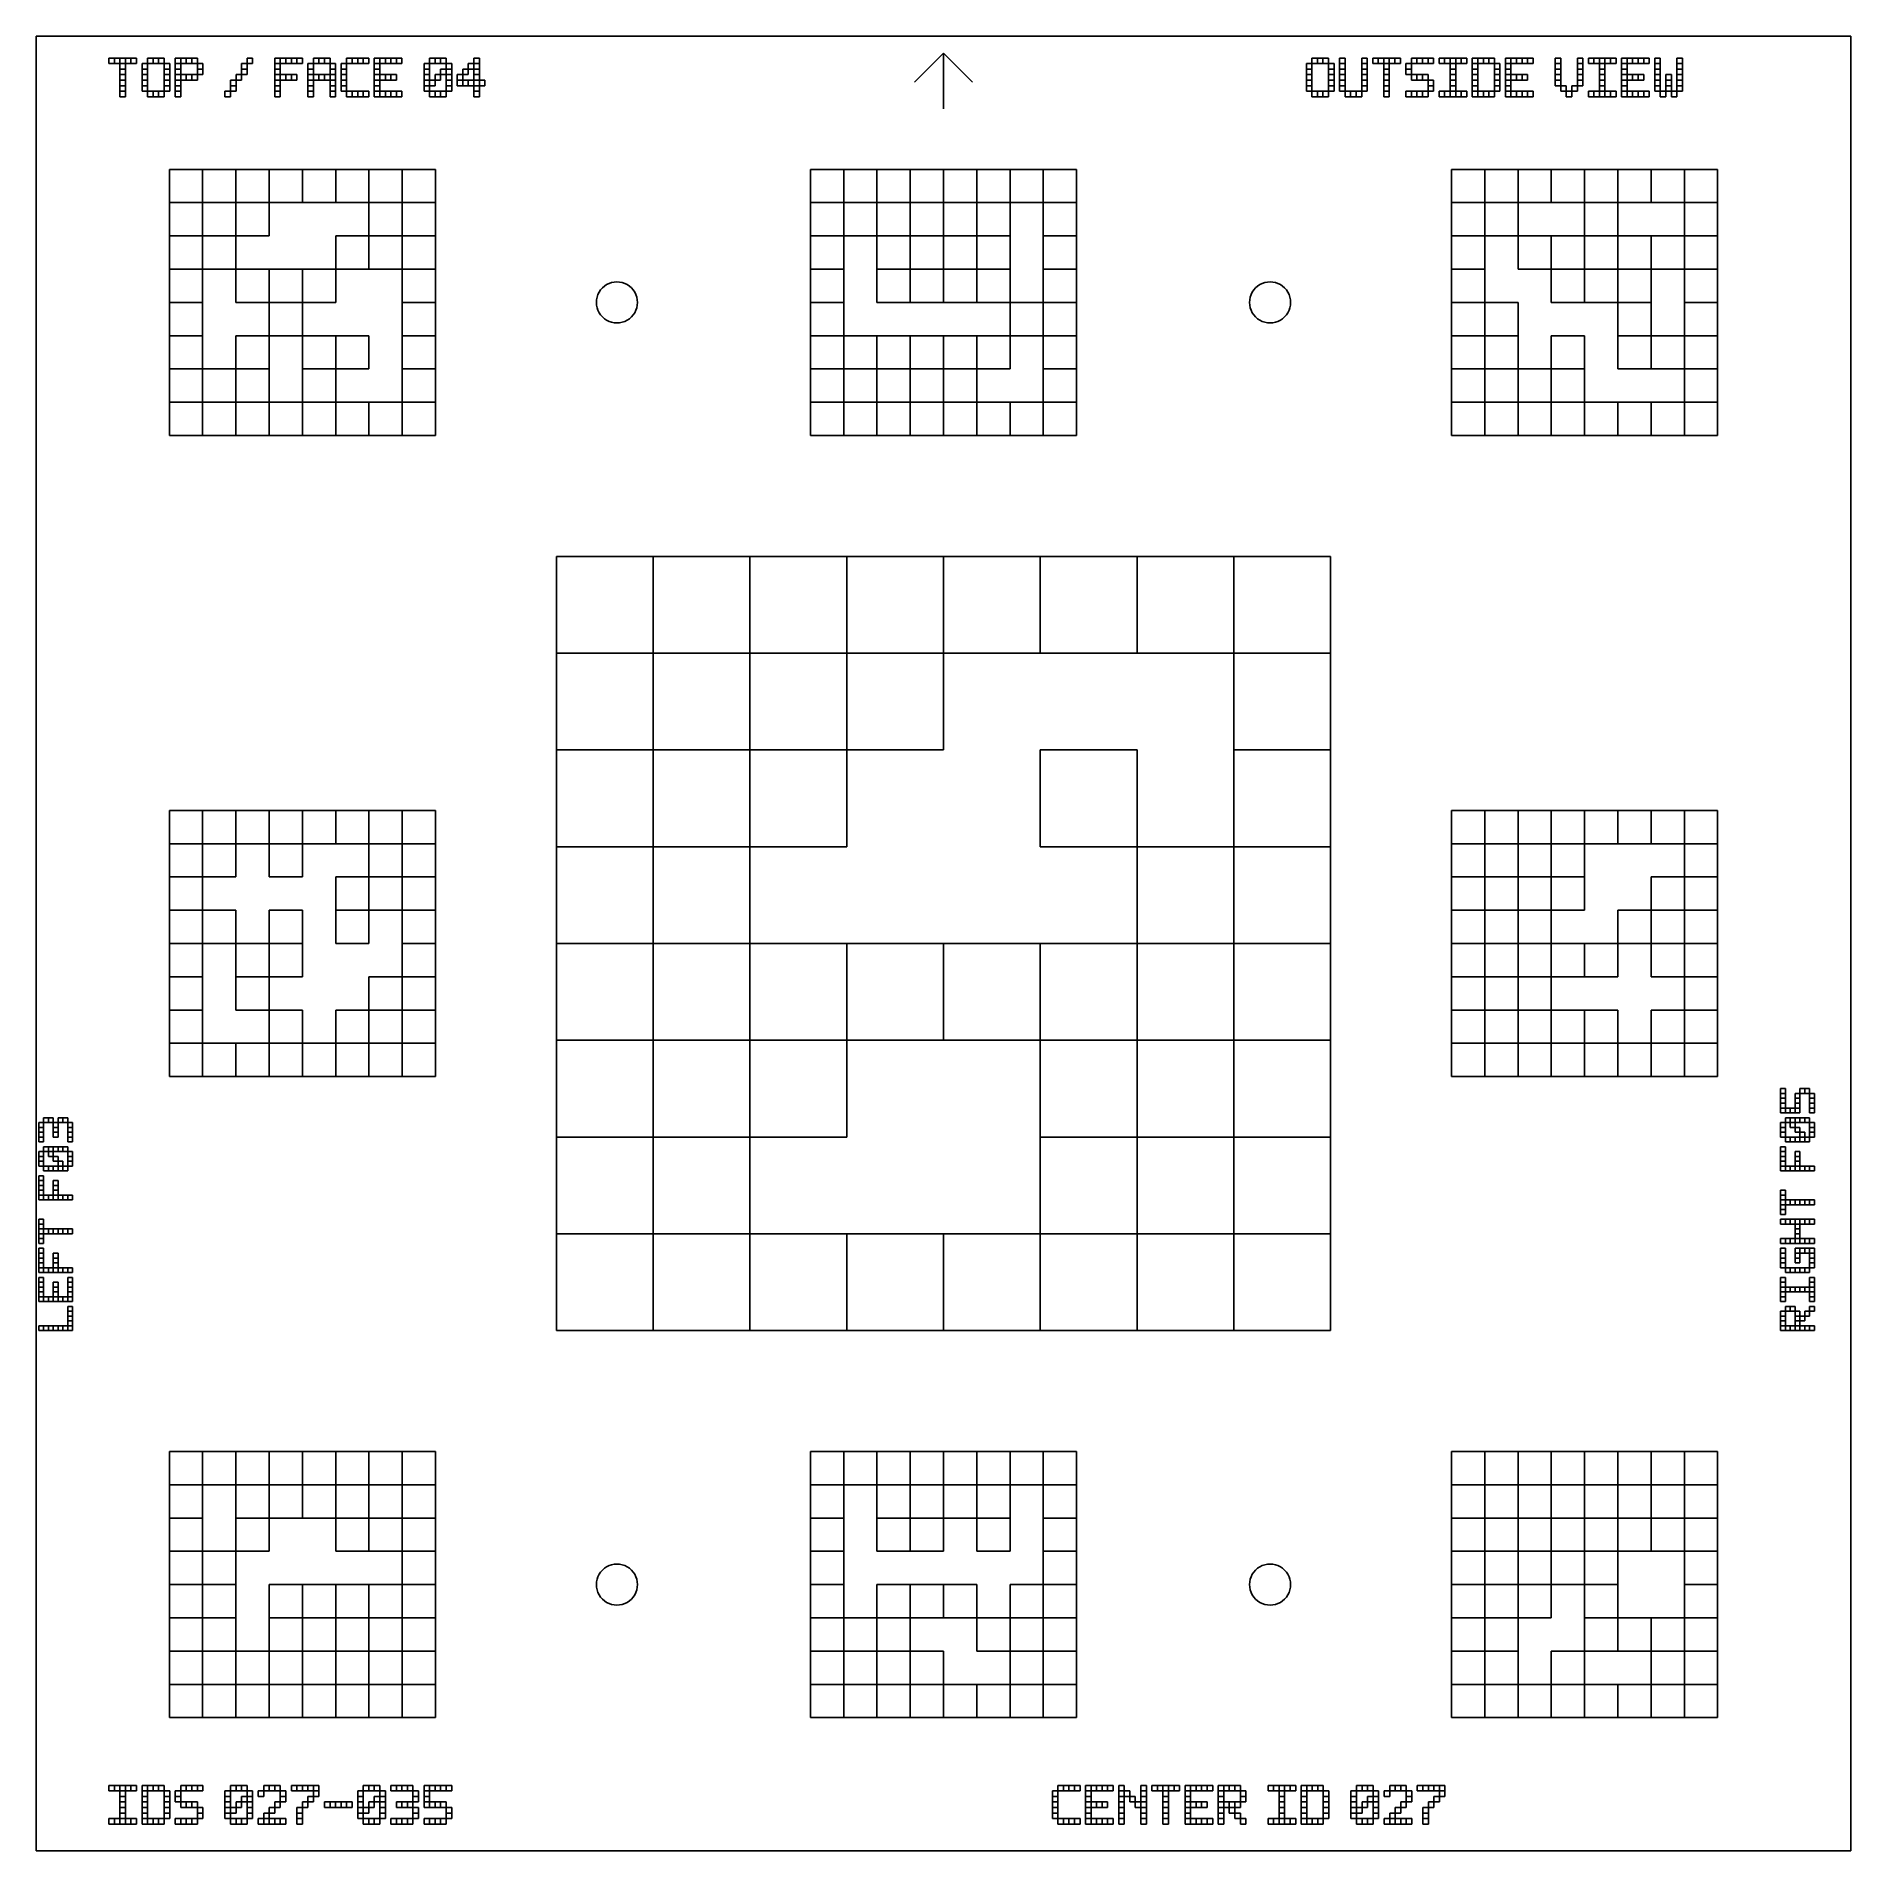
# Model space of a CAD drawing. Extents: x 0 to 150, y 0 to 150.
import ezdxf

# ---------------------------------------------------------------- set-up
doc = ezdxf.new("R2010")
doc.units = 0
for name, color, linetype in [('BLACK_POCKET', 7, 'CONTINUOUS'), ('BOARD_TEXT', 2, 'CONTINUOUS'), ('CUT', 1, 'CONTINUOUS'), ('MOUNT_HOLE', 5, 'CONTINUOUS'), ('ORIENTATION', 1, 'CONTINUOUS')]:
    doc.layers.add(name, color=color, linetype=linetype)

msp = doc.modelspace()

# ---------------------------------------------------------------- linework, layer by layer
at = {"layer": 'BLACK_POCKET'}
for p, q in [((13.75, 139), (11, 139)), ((11, 139), (11, 136.25)), ((13.75, 136.25), (13.75, 139)), ((16.5, 139), (13.75, 139)), ((13.75, 139), (13.75, 136.25)), ((16.5, 136.25), (16.5, 139)), ((19.25, 139), (16.5, 139)), ((16.5, 139), (16.5, 136.25)), ((19.25, 136.25), (19.25, 139)), ((22, 139), (19.25, 139)), ((19.25, 139), (19.25, 136.25)), ((22, 136.25), (22, 139)), ((24.75, 139), (22, 139)), ((22, 139), (22, 136.25)), ((24.75, 136.25), (24.75, 139)), ((27.5, 139), (24.75, 139)), ((24.75, 139), (24.75, 136.25)), ((27.5, 136.25), (27.5, 139)), ((30.25, 139), (27.5, 139)), ((27.5, 139), (27.5, 136.25)), ((30.25, 136.25), (30.25, 139)), ((33, 139), (30.25, 139)), ((30.25, 139), (30.25, 136.25)), ((33, 136.25), (33, 139)), ((66.75, 139), (64, 139)), ((64, 139), (64, 136.25)), ((66.75, 136.25), (66.75, 139)), ((69.5, 139), (66.75, 139)), ((66.75, 139), (66.75, 136.25)), ((69.5, 136.25), (69.5, 139)), ((72.25, 139), (69.5, 139)), ((69.5, 139), (69.5, 136.25)), ((72.25, 136.25), (72.25, 139)), ((75, 139), (72.25, 139)), ((72.25, 139), (72.25, 136.25)), ((75, 136.25), (75, 139)), ((77.75, 139), (75, 139)), ((75, 139), (75, 136.25)), ((77.75, 136.25), (77.75, 139)), ((80.5, 139), (77.75, 139)), ((77.75, 139), (77.75, 136.25)), ((80.5, 136.25), (80.5, 139)), ((83.25, 139), (80.5, 139)), ((80.5, 139), (80.5, 136.25)), ((83.25, 136.25), (83.25, 139)), ((86, 139), (83.25, 139)), ((83.25, 139), (83.25, 136.25)), ((86, 136.25), (86, 139)), ((119.75, 139), (117, 139)), ((117, 139), (117, 136.25)), ((119.75, 136.25), (119.75, 139)), ((122.5, 139), (119.75, 139)), ((119.75, 139), (119.75, 136.25)), ((122.5, 136.25), (122.5, 139)), ((125.25, 139), (122.5, 139)), ((122.5, 139), (122.5, 136.25)), ((125.25, 136.25), (125.25, 139)), ((128, 139), (125.25, 139)), ((125.25, 139), (125.25, 136.25)), ((128, 136.25), (128, 139)), ((130.75, 139), (128, 139)), ((128, 139), (128, 136.25)), ((130.75, 136.25), (130.75, 139)), ((133.5, 139), (130.75, 139)), ((130.75, 139), (130.75, 136.25)), ((133.5, 136.25), (133.5, 139)), ((136.25, 139), (133.5, 139)), ((133.5, 139), (133.5, 136.25)), ((136.25, 136.25), (136.25, 139)), ((139, 139), (136.25, 139)), ((136.25, 139), (136.25, 136.25)), ((139, 136.25), (139, 139)), ((11, 136.25), (13.75, 136.25)), ((13.75, 136.25), (11, 136.25)), ((11, 136.25), (11, 133.5)), ((13.75, 136.25), (16.5, 136.25)), ((13.75, 133.5), (13.75, 136.25)), ((16.5, 136.25), (19.25, 136.25)), ((19.25, 136.25), (16.5, 136.25)), ((16.5, 136.25), (16.5, 133.5)), ((19.25, 136.25), (22, 136.25)), ((19.25, 133.5), (19.25, 136.25)), ((22, 136.25), (24.75, 136.25)), ((24.75, 136.25), (27.5, 136.25)), ((27.5, 136.25), (30.25, 136.25)), ((30.25, 136.25), (27.5, 136.25)), ((27.5, 136.25), (27.5, 133.5)), ((30.25, 136.25), (33, 136.25)), ((30.25, 133.5), (30.25, 136.25)), ((33, 136.25), (30.25, 136.25)), ((30.25, 136.25), (30.25, 133.5)), ((33, 133.5), (33, 136.25)), ((64, 136.25), (66.75, 136.25)), ((66.75, 136.25), (64, 136.25)), ((64, 136.25), (64, 133.5)), ((66.75, 136.25), (69.5, 136.25)), ((66.75, 133.5), (66.75, 136.25)), ((69.5, 136.25), (66.75, 136.25)), ((66.75, 136.25), (66.75, 133.5)), ((69.5, 136.25), (72.25, 136.25)), ((69.5, 133.5), (69.5, 136.25)), ((72.25, 136.25), (75, 136.25)), ((75, 136.25), (72.25, 136.25)), ((72.25, 136.25), (72.25, 133.5)), ((75, 136.25), (77.75, 136.25)), ((75, 133.5), (75, 136.25)), ((77.75, 136.25), (75, 136.25)), ((75, 136.25), (75, 133.5)), ((77.75, 136.25), (80.5, 136.25)), ((77.75, 133.5), (77.75, 136.25)), ((80.5, 136.25), (77.75, 136.25)), ((77.75, 136.25), (77.75, 133.5)), ((80.5, 136.25), (83.25, 136.25)), ((80.5, 133.5), (80.5, 136.25)), ((83.25, 136.25), (86, 136.25)), ((86, 136.25), (83.25, 136.25)), ((83.25, 136.25), (83.25, 133.5)), ((86, 133.5), (86, 136.25)), ((117, 136.25), (119.75, 136.25)), ((119.75, 136.25), (117, 136.25)), ((117, 136.25), (117, 133.5)), ((119.75, 136.25), (122.5, 136.25)), ((119.75, 133.5), (119.75, 136.25)), ((122.5, 136.25), (119.75, 136.25)), ((119.75, 136.25), (119.75, 133.5)), ((122.5, 136.25), (125.25, 136.25)), ((122.5, 133.5), (122.5, 136.25)), ((125.25, 136.25), (128, 136.25)), ((128, 136.25), (130.75, 136.25)), ((130.75, 136.25), (128, 136.25)), ((128, 136.25), (128, 133.5)), ((130.75, 136.25), (133.5, 136.25)), ((130.75, 133.5), (130.75, 136.25)), ((133.5, 136.25), (136.25, 136.25)), ((136.25, 136.25), (139, 136.25)), ((139, 136.25), (136.25, 136.25)), ((136.25, 136.25), (136.25, 133.5)), ((139, 133.5), (139, 136.25)), ((11, 133.5), (13.75, 133.5)), ((13.75, 133.5), (11, 133.5)), ((11, 133.5), (11, 130.75)), ((13.75, 130.75), (13.75, 133.5)), ((16.5, 133.5), (13.75, 133.5)), ((13.75, 133.5), (13.75, 130.75)), ((16.5, 133.5), (19.25, 133.5)), ((16.5, 130.75), (16.5, 133.5)), ((27.5, 133.5), (24.75, 133.5)), ((24.75, 133.5), (24.75, 130.75)), ((27.5, 133.5), (30.25, 133.5)), ((27.5, 130.75), (27.5, 133.5)), ((30.25, 133.5), (27.5, 133.5)), ((27.5, 133.5), (27.5, 130.75)), ((30.25, 133.5), (33, 133.5)), ((30.25, 130.75), (30.25, 133.5)), ((33, 133.5), (30.25, 133.5)), ((30.25, 133.5), (30.25, 130.75)), ((33, 130.75), (33, 133.5)), ((64, 133.5), (66.75, 133.5)), ((66.75, 133.5), (64, 133.5)), ((64, 133.5), (64, 130.75)), ((66.75, 133.5), (69.5, 133.5)), ((66.75, 130.75), (66.75, 133.5)), ((72.25, 133.5), (69.5, 133.5)), ((69.5, 133.5), (69.5, 130.75)), ((72.25, 133.5), (75, 133.5)), ((72.25, 130.75), (72.25, 133.5)), ((75, 133.5), (77.75, 133.5)), ((77.75, 133.5), (75, 133.5)), ((75, 133.5), (75, 130.75)), ((77.75, 133.5), (80.5, 133.5)), ((77.75, 130.75), (77.75, 133.5)), ((80.5, 133.5), (77.75, 133.5)), ((77.75, 133.5), (77.75, 130.75)), ((80.5, 130.75), (80.5, 133.5)), ((83.25, 133.5), (86, 133.5)), ((86, 133.5), (83.25, 133.5)), ((83.25, 133.5), (83.25, 130.75)), ((86, 130.75), (86, 133.5)), ((117, 133.5), (119.75, 133.5)), ((119.75, 133.5), (117, 133.5)), ((117, 133.5), (117, 130.75)), ((119.75, 133.5), (122.5, 133.5)), ((119.75, 130.75), (119.75, 133.5)), ((125.25, 133.5), (122.5, 133.5)), ((122.5, 133.5), (122.5, 130.75)), ((125.25, 130.75), (125.25, 133.5)), ((128, 133.5), (125.25, 133.5)), ((125.25, 133.5), (125.25, 130.75)), ((128, 133.5), (130.75, 133.5)), ((128, 130.75), (128, 133.5)), ((130.75, 133.5), (128, 133.5)), ((128, 133.5), (128, 130.75)), ((130.75, 130.75), (130.75, 133.5)), ((133.5, 133.5), (130.75, 133.5)), ((130.75, 133.5), (130.75, 130.75)), ((133.5, 130.75), (133.5, 133.5)), ((136.25, 133.5), (133.5, 133.5)), ((133.5, 133.5), (133.5, 130.75)), ((136.25, 133.5), (139, 133.5)), ((136.25, 130.75), (136.25, 133.5)), ((139, 133.5), (136.25, 133.5)), ((136.25, 133.5), (136.25, 130.75)), ((139, 130.75), (139, 133.5)), ((11, 130.75), (13.75, 130.75)), ((13.75, 130.75), (11, 130.75)), ((11, 130.75), (11, 128)), ((13.75, 130.75), (16.5, 130.75)), ((13.75, 128), (13.75, 130.75)), ((19.25, 130.75), (16.5, 130.75)), ((16.5, 130.75), (16.5, 128)), ((19.25, 128), (19.25, 130.75)), ((22, 130.75), (19.25, 130.75)), ((19.25, 130.75), (19.25, 128)), ((22, 128), (22, 130.75)), ((24.75, 130.75), (22, 130.75)), ((22, 130.75), (22, 128)), ((24.75, 130.75), (27.5, 130.75)), ((24.75, 128), (24.75, 130.75)), ((27.5, 130.75), (30.25, 130.75)), ((30.25, 130.75), (33, 130.75)), ((33, 130.75), (30.25, 130.75)), ((30.25, 130.75), (30.25, 128)), ((33, 128), (33, 130.75)), ((64, 130.75), (66.75, 130.75)), ((66.75, 130.75), (64, 130.75)), ((64, 130.75), (64, 128)), ((66.75, 128), (66.75, 130.75)), ((69.5, 130.75), (72.25, 130.75)), ((72.25, 130.75), (69.5, 130.75)), ((69.5, 130.75), (69.5, 128)), ((72.25, 128), (72.25, 130.75)), ((75, 130.75), (72.25, 130.75)), ((72.25, 130.75), (72.25, 128)), ((75, 130.75), (77.75, 130.75)), ((75, 128), (75, 130.75)), ((77.75, 130.75), (75, 130.75)), ((75, 130.75), (75, 128)), ((77.75, 130.75), (80.5, 130.75)), ((77.75, 128), (77.75, 130.75)), ((80.5, 130.75), (77.75, 130.75)), ((77.75, 130.75), (77.75, 128)), ((80.5, 128), (80.5, 130.75)), ((83.25, 130.75), (86, 130.75)), ((86, 130.75), (83.25, 130.75)), ((83.25, 130.75), (83.25, 128)), ((86, 128), (86, 130.75)), ((117, 130.75), (119.75, 130.75)), ((119.75, 130.75), (117, 130.75)), ((117, 130.75), (117, 128)), ((119.75, 128), (119.75, 130.75)), ((122.5, 130.75), (125.25, 130.75)), ((125.25, 130.75), (128, 130.75)), ((128, 130.75), (125.25, 130.75)), ((125.25, 130.75), (125.25, 128)), ((128, 130.75), (130.75, 130.75)), ((128, 128), (128, 130.75)), ((130.75, 130.75), (128, 130.75)), ((128, 130.75), (128, 128)), ((130.75, 130.75), (133.5, 130.75)), ((130.75, 128), (130.75, 130.75)), ((133.5, 130.75), (130.75, 130.75)), ((130.75, 130.75), (130.75, 128)), ((133.5, 130.75), (136.25, 130.75)), ((133.5, 128), (133.5, 130.75)), ((136.25, 130.75), (139, 130.75)), ((139, 130.75), (136.25, 130.75)), ((136.25, 130.75), (136.25, 128)), ((139, 128), (139, 130.75)), ((11, 128), (13.75, 128)), ((13.75, 128), (11, 128)), ((11, 128), (11, 125.25)), ((13.75, 125.25), (13.75, 128)), ((16.5, 128), (19.25, 128)), ((19.25, 128), (22, 128)), ((22, 128), (19.25, 128)), ((19.25, 128), (19.25, 125.25)), ((22, 128), (24.75, 128)), ((22, 125.25), (22, 128)), ((30.25, 128), (33, 128)), ((33, 128), (30.25, 128)), ((30.25, 128), (30.25, 125.25)), ((33, 125.25), (33, 128)), ((64, 128), (66.75, 128)), ((66.75, 128), (64, 128)), ((64, 128), (64, 125.25)), ((66.75, 125.25), (66.75, 128)), ((69.5, 128), (72.25, 128)), ((72.25, 128), (75, 128)), ((75, 128), (77.75, 128)), ((77.75, 128), (80.5, 128)), ((83.25, 128), (80.5, 128)), ((80.5, 128), (80.5, 125.25)), ((83.25, 128), (86, 128)), ((83.25, 125.25), (83.25, 128)), ((86, 128), (83.25, 128)), ((83.25, 128), (83.25, 125.25)), ((86, 125.25), (86, 128)), ((117, 128), (119.75, 128)), ((119.75, 128), (117, 128)), ((117, 128), (117, 125.25)), ((119.75, 125.25), (119.75, 128)), ((122.5, 128), (119.75, 128)), ((119.75, 128), (119.75, 125.25)), ((122.5, 125.25), (122.5, 128)), ((125.25, 128), (128, 128)), ((128, 128), (130.75, 128)), ((130.75, 128), (133.5, 128)), ((133.5, 128), (130.75, 128)), ((130.75, 128), (130.75, 125.25)), ((133.5, 125.25), (133.5, 128)), ((136.25, 128), (139, 128)), ((139, 128), (136.25, 128)), ((136.25, 128), (136.25, 125.25)), ((139, 125.25), (139, 128)), ((11, 125.25), (13.75, 125.25)), ((13.75, 125.25), (11, 125.25)), ((11, 125.25), (11, 122.5)), ((13.75, 122.5), (13.75, 125.25)), ((19.25, 125.25), (16.5, 125.25)), ((16.5, 125.25), (16.5, 122.5)), ((19.25, 125.25), (22, 125.25)), ((19.25, 122.5), (19.25, 125.25)), ((24.75, 125.25), (22, 125.25)), ((22, 125.25), (22, 122.5)), ((24.75, 122.5), (24.75, 125.25)), ((27.5, 125.25), (24.75, 125.25)), ((24.75, 125.25), (24.75, 122.5)), ((27.5, 122.5), (27.5, 125.25)), ((30.25, 125.25), (33, 125.25)), ((33, 125.25), (30.25, 125.25)), ((30.25, 125.25), (30.25, 122.5)), ((33, 122.5), (33, 125.25)), ((64, 125.25), (66.75, 125.25)), ((66.75, 125.25), (64, 125.25)), ((64, 125.25), (64, 122.5)), ((66.75, 122.5), (66.75, 125.25)), ((69.5, 125.25), (66.75, 125.25)), ((66.75, 125.25), (66.75, 122.5)), ((69.5, 122.5), (69.5, 125.25)), ((72.25, 125.25), (69.5, 125.25)), ((69.5, 125.25), (69.5, 122.5)), ((72.25, 122.5), (72.25, 125.25)), ((75, 125.25), (72.25, 125.25)), ((72.25, 125.25), (72.25, 122.5)), ((75, 122.5), (75, 125.25)), ((77.75, 125.25), (75, 125.25)), ((75, 125.25), (75, 122.5)), ((77.75, 122.5), (77.75, 125.25)), ((80.5, 125.25), (77.75, 125.25)), ((77.75, 125.25), (77.75, 122.5)), ((80.5, 125.25), (83.25, 125.25)), ((80.5, 122.5), (80.5, 125.25)), ((83.25, 125.25), (86, 125.25)), ((86, 125.25), (83.25, 125.25)), ((83.25, 125.25), (83.25, 122.5)), ((86, 122.5), (86, 125.25)), ((117, 125.25), (119.75, 125.25)), ((119.75, 125.25), (117, 125.25)), ((117, 125.25), (117, 122.5)), ((119.75, 125.25), (122.5, 125.25)), ((119.75, 122.5), (119.75, 125.25)), ((122.5, 125.25), (119.75, 125.25)), ((119.75, 125.25), (119.75, 122.5)), ((122.5, 122.5), (122.5, 125.25)), ((128, 125.25), (125.25, 125.25)), ((125.25, 125.25), (125.25, 122.5)), ((128, 122.5), (128, 125.25)), ((130.75, 125.25), (133.5, 125.25)), ((133.5, 125.25), (130.75, 125.25)), ((130.75, 125.25), (130.75, 122.5)), ((133.5, 122.5), (133.5, 125.25)), ((136.25, 125.25), (133.5, 125.25)), ((133.5, 125.25), (133.5, 122.5)), ((136.25, 125.25), (139, 125.25)), ((136.25, 122.5), (136.25, 125.25)), ((139, 125.25), (136.25, 125.25)), ((136.25, 125.25), (136.25, 122.5)), ((139, 122.5), (139, 125.25)), ((11, 122.5), (13.75, 122.5)), ((13.75, 122.5), (11, 122.5)), ((11, 122.5), (11, 119.75)), ((13.75, 119.75), (13.75, 122.5)), ((16.5, 122.5), (13.75, 122.5)), ((13.75, 122.5), (13.75, 119.75)), ((16.5, 122.5), (19.25, 122.5)), ((16.5, 119.75), (16.5, 122.5)), ((19.25, 122.5), (16.5, 122.5)), ((16.5, 122.5), (16.5, 119.75)), ((19.25, 119.75), (19.25, 122.5)), ((22, 122.5), (24.75, 122.5)), ((24.75, 122.5), (22, 122.5)), ((22, 122.5), (22, 119.75)), ((24.75, 122.5), (27.5, 122.5)), ((24.75, 119.75), (24.75, 122.5)), ((30.25, 122.5), (33, 122.5)), ((33, 122.5), (30.25, 122.5)), ((30.25, 122.5), (30.25, 119.75)), ((33, 119.75), (33, 122.5)), ((64, 122.5), (66.75, 122.5)), ((66.75, 122.5), (64, 122.5)), ((64, 122.5), (64, 119.75)), ((66.75, 122.5), (69.5, 122.5)), ((66.75, 119.75), (66.75, 122.5)), ((69.5, 122.5), (72.25, 122.5)), ((72.25, 122.5), (69.5, 122.5)), ((69.5, 122.5), (69.5, 119.75)), ((72.25, 122.5), (75, 122.5)), ((72.25, 119.75), (72.25, 122.5)), ((75, 122.5), (77.75, 122.5)), ((77.75, 122.5), (75, 122.5)), ((75, 122.5), (75, 119.75)), ((77.75, 122.5), (80.5, 122.5)), ((77.75, 119.75), (77.75, 122.5)), ((83.25, 122.5), (86, 122.5)), ((86, 122.5), (83.25, 122.5)), ((83.25, 122.5), (83.25, 119.75)), ((86, 119.75), (86, 122.5)), ((117, 122.5), (119.75, 122.5)), ((119.75, 122.5), (117, 122.5)), ((117, 122.5), (117, 119.75)), ((119.75, 122.5), (122.5, 122.5)), ((119.75, 119.75), (119.75, 122.5)), ((125.25, 122.5), (122.5, 122.5)), ((122.5, 122.5), (122.5, 119.75)), ((125.25, 122.5), (128, 122.5)), ((125.25, 119.75), (125.25, 122.5)), ((128, 122.5), (125.25, 122.5)), ((125.25, 122.5), (125.25, 119.75)), ((128, 119.75), (128, 122.5)), ((130.75, 122.5), (133.5, 122.5)), ((133.5, 122.5), (136.25, 122.5)), ((136.25, 122.5), (139, 122.5)), ((139, 122.5), (136.25, 122.5)), ((136.25, 122.5), (136.25, 119.75)), ((139, 119.75), (139, 122.5)), ((11, 119.75), (13.75, 119.75)), ((13.75, 119.75), (11, 119.75)), ((11, 119.75), (11, 117)), ((13.75, 119.75), (16.5, 119.75)), ((13.75, 117), (13.75, 119.75)), ((16.5, 119.75), (13.75, 119.75)), ((13.75, 119.75), (13.75, 117)), ((16.5, 119.75), (19.25, 119.75)), ((16.5, 117), (16.5, 119.75)), ((19.25, 119.75), (16.5, 119.75)), ((16.5, 119.75), (16.5, 117)), ((19.25, 117), (19.25, 119.75)), ((22, 119.75), (19.25, 119.75)), ((19.25, 119.75), (19.25, 117)), ((22, 119.75), (24.75, 119.75)), ((22, 117), (22, 119.75)), ((24.75, 119.75), (22, 119.75)), ((22, 119.75), (22, 117)), ((24.75, 117), (24.75, 119.75)), ((27.5, 119.75), (24.75, 119.75)), ((24.75, 119.75), (24.75, 117)), ((27.5, 117), (27.5, 119.75)), ((30.25, 119.75), (27.5, 119.75)), ((27.5, 119.75), (27.5, 117)), ((30.25, 119.75), (33, 119.75)), ((30.25, 117), (30.25, 119.75)), ((33, 119.75), (30.25, 119.75)), ((30.25, 119.75), (30.25, 117)), ((33, 117), (33, 119.75)), ((64, 119.75), (66.75, 119.75)), ((66.75, 119.75), (64, 119.75)), ((64, 119.75), (64, 117)), ((66.75, 117), (66.75, 119.75)), ((69.5, 119.75), (66.75, 119.75)), ((66.75, 119.75), (66.75, 117)), ((69.5, 119.75), (72.25, 119.75)), ((69.5, 117), (69.5, 119.75)), ((72.25, 119.75), (69.5, 119.75)), ((69.5, 119.75), (69.5, 117)), ((72.25, 117), (72.25, 119.75)), ((75, 119.75), (72.25, 119.75)), ((72.25, 119.75), (72.25, 117)), ((75, 119.75), (77.75, 119.75)), ((75, 117), (75, 119.75)), ((77.75, 119.75), (75, 119.75)), ((75, 119.75), (75, 117)), ((77.75, 117), (77.75, 119.75)), ((80.5, 119.75), (77.75, 119.75)), ((77.75, 119.75), (77.75, 117)), ((80.5, 117), (80.5, 119.75)), ((83.25, 119.75), (80.5, 119.75)), ((80.5, 119.75), (80.5, 117)), ((83.25, 119.75), (86, 119.75)), ((83.25, 117), (83.25, 119.75)), ((86, 119.75), (83.25, 119.75)), ((83.25, 119.75), (83.25, 117)), ((86, 117), (86, 119.75)), ((117, 119.75), (119.75, 119.75)), ((119.75, 119.75), (117, 119.75)), ((117, 119.75), (117, 117)), ((119.75, 117), (119.75, 119.75)), ((122.5, 119.75), (119.75, 119.75)), ((119.75, 119.75), (119.75, 117)), ((122.5, 119.75), (125.25, 119.75)), ((122.5, 117), (122.5, 119.75)), ((125.25, 119.75), (122.5, 119.75)), ((122.5, 119.75), (122.5, 117)), ((125.25, 119.75), (128, 119.75)), ((125.25, 117), (125.25, 119.75)), ((128, 119.75), (125.25, 119.75)), ((125.25, 119.75), (125.25, 117)), ((128, 117), (128, 119.75)), ((130.75, 119.75), (128, 119.75)), ((128, 119.75), (128, 117)), ((130.75, 117), (130.75, 119.75)), ((133.5, 119.75), (130.75, 119.75)), ((130.75, 119.75), (130.75, 117)), ((133.5, 117), (133.5, 119.75)), ((136.25, 119.75), (133.5, 119.75)), ((133.5, 119.75), (133.5, 117)), ((136.25, 119.75), (139, 119.75)), ((136.25, 117), (136.25, 119.75)), ((139, 119.75), (136.25, 119.75)), ((136.25, 119.75), (136.25, 117)), ((139, 117), (139, 119.75)), ((11, 117), (13.75, 117)), ((13.75, 117), (16.5, 117)), ((16.5, 117), (19.25, 117)), ((19.25, 117), (22, 117)), ((22, 117), (24.75, 117)), ((24.75, 117), (27.5, 117)), ((27.5, 117), (30.25, 117)), ((30.25, 117), (33, 117)), ((64, 117), (66.75, 117)), ((66.75, 117), (69.5, 117)), ((69.5, 117), (72.25, 117)), ((72.25, 117), (75, 117)), ((75, 117), (77.75, 117)), ((77.75, 117), (80.5, 117)), ((80.5, 117), (83.25, 117)), ((83.25, 117), (86, 117)), ((117, 117), (119.75, 117)), ((119.75, 117), (122.5, 117)), ((122.5, 117), (125.25, 117)), ((125.25, 117), (128, 117)), ((128, 117), (130.75, 117)), ((130.75, 117), (133.5, 117)), ((133.5, 117), (136.25, 117)), ((136.25, 117), (139, 117)), ((51, 107), (43, 107)), ((43, 107), (43, 99)), ((51, 99), (51, 107)), ((59, 107), (51, 107)), ((51, 107), (51, 99)), ((59, 99), (59, 107)), ((67, 107), (59, 107)), ((59, 107), (59, 99)), ((67, 99), (67, 107)), ((75, 107), (67, 107)), ((67, 107), (67, 99)), ((75, 99), (75, 107)), ((83, 107), (75, 107)), ((75, 107), (75, 99)), ((83, 99), (83, 107)), ((91, 107), (83, 107)), ((83, 107), (83, 99)), ((91, 99), (91, 107)), ((99, 107), (91, 107)), ((91, 107), (91, 99)), ((99, 99), (99, 107)), ((107, 107), (99, 107)), ((99, 107), (99, 99)), ((107, 99), (107, 107)), ((43, 99), (51, 99)), ((51, 99), (43, 99)), ((43, 99), (43, 91)), ((51, 99), (59, 99)), ((51, 91), (51, 99)), ((59, 99), (51, 99)), ((51, 99), (51, 91)), ((59, 99), (67, 99)), ((59, 91), (59, 99)), ((67, 99), (75, 99)), ((75, 99), (67, 99)), ((67, 99), (67, 91)), ((75, 99), (83, 99)), ((75, 91), (75, 99)), ((83, 99), (91, 99)), ((91, 99), (99, 99)), ((99, 99), (107, 99)), ((107, 99), (99, 99)), ((99, 99), (99, 91)), ((107, 91), (107, 99)), ((43, 91), (51, 91)), ((51, 91), (43, 91)), ((43, 91), (43, 83)), ((51, 91), (59, 91)), ((51, 83), (51, 91)), ((59, 91), (51, 91)), ((51, 91), (51, 83)), ((59, 83), (59, 91)), ((67, 91), (59, 91)), ((59, 91), (59, 83)), ((67, 91), (75, 91)), ((67, 83), (67, 91)), ((91, 91), (83, 91)), ((83, 91), (83, 83)), ((91, 83), (91, 91)), ((99, 91), (107, 91)), ((107, 91), (99, 91)), ((99, 91), (99, 83)), ((107, 83), (107, 91)), ((13.75, 86), (11, 86)), ((11, 86), (11, 83.25)), ((13.75, 83.25), (13.75, 86)), ((16.5, 86), (13.75, 86)), ((13.75, 86), (13.75, 83.25)), ((16.5, 83.25), (16.5, 86)), ((19.25, 86), (16.5, 86)), ((16.5, 86), (16.5, 83.25)), ((19.25, 83.25), (19.25, 86)), ((22, 86), (19.25, 86)), ((19.25, 86), (19.25, 83.25)), ((22, 83.25), (22, 86)), ((24.75, 86), (22, 86)), ((22, 86), (22, 83.25)), ((24.75, 83.25), (24.75, 86)), ((27.5, 86), (24.75, 86)), ((24.75, 86), (24.75, 83.25)), ((27.5, 83.25), (27.5, 86)), ((30.25, 86), (27.5, 86)), ((27.5, 86), (27.5, 83.25)), ((30.25, 83.25), (30.25, 86)), ((33, 86), (30.25, 86)), ((30.25, 86), (30.25, 83.25)), ((33, 83.25), (33, 86)), ((119.75, 86), (117, 86)), ((117, 86), (117, 83.25)), ((119.75, 83.25), (119.75, 86)), ((122.5, 86), (119.75, 86)), ((119.75, 86), (119.75, 83.25)), ((122.5, 83.25), (122.5, 86)), ((125.25, 86), (122.5, 86)), ((122.5, 86), (122.5, 83.25)), ((125.25, 83.25), (125.25, 86)), ((128, 86), (125.25, 86)), ((125.25, 86), (125.25, 83.25)), ((128, 83.25), (128, 86)), ((130.75, 86), (128, 86)), ((128, 86), (128, 83.25)), ((130.75, 83.25), (130.75, 86)), ((133.5, 86), (130.75, 86)), ((130.75, 86), (130.75, 83.25)), ((133.5, 83.25), (133.5, 86)), ((136.25, 86), (133.5, 86)), ((133.5, 86), (133.5, 83.25)), ((136.25, 83.25), (136.25, 86)), ((139, 86), (136.25, 86)), ((136.25, 86), (136.25, 83.25)), ((139, 83.25), (139, 86)), ((11, 83.25), (13.75, 83.25)), ((13.75, 83.25), (11, 83.25)), ((11, 83.25), (11, 80.5)), ((13.75, 83.25), (16.5, 83.25)), ((13.75, 80.5), (13.75, 83.25)), ((16.5, 83.25), (13.75, 83.25)), ((13.75, 83.25), (13.75, 80.5)), ((16.5, 83.25), (19.25, 83.25)), ((16.5, 80.5), (16.5, 83.25)), ((19.25, 83.25), (22, 83.25)), ((22, 83.25), (19.25, 83.25)), ((19.25, 83.25), (19.25, 80.5)), ((22, 83.25), (24.75, 83.25)), ((22, 80.5), (22, 83.25)), ((24.75, 83.25), (27.5, 83.25)), ((27.5, 83.25), (30.25, 83.25)), ((30.25, 83.25), (27.5, 83.25)), ((27.5, 83.25), (27.5, 80.5)), ((30.25, 83.25), (33, 83.25)), ((30.25, 80.5), (30.25, 83.25)), ((33, 83.25), (30.25, 83.25)), ((30.25, 83.25), (30.25, 80.5)), ((33, 80.5), (33, 83.25)), ((43, 83), (51, 83)), ((51, 83), (43, 83)), ((43, 83), (43, 75)), ((51, 83), (59, 83)), ((51, 75), (51, 83)), ((59, 83), (51, 83)), ((51, 83), (51, 75)), ((59, 83), (67, 83)), ((59, 75), (59, 83)), ((83, 83), (91, 83)), ((99, 83), (91, 83)), ((91, 83), (91, 75)), ((99, 83), (107, 83)), ((99, 75), (99, 83)), ((107, 83), (99, 83)), ((99, 83), (99, 75)), ((107, 75), (107, 83)), ((117, 83.25), (119.75, 83.25)), ((119.75, 83.25), (117, 83.25)), ((117, 83.25), (117, 80.5)), ((119.75, 83.25), (122.5, 83.25)), ((119.75, 80.5), (119.75, 83.25)), ((122.5, 83.25), (119.75, 83.25)), ((119.75, 83.25), (119.75, 80.5)), ((122.5, 83.25), (125.25, 83.25)), ((122.5, 80.5), (122.5, 83.25)), ((125.25, 83.25), (122.5, 83.25)), ((122.5, 83.25), (122.5, 80.5)), ((125.25, 83.25), (128, 83.25)), ((125.25, 80.5), (125.25, 83.25)), ((128, 83.25), (125.25, 83.25)), ((125.25, 83.25), (125.25, 80.5)), ((128, 83.25), (130.75, 83.25)), ((128, 80.5), (128, 83.25)), ((130.75, 83.25), (133.5, 83.25)), ((133.5, 83.25), (136.25, 83.25)), ((136.25, 83.25), (139, 83.25)), ((139, 83.25), (136.25, 83.25)), ((136.25, 83.25), (136.25, 80.5)), ((139, 80.5), (139, 83.25)), ((11, 80.5), (13.75, 80.5)), ((13.75, 80.5), (11, 80.5)), ((11, 80.5), (11, 77.75)), ((13.75, 80.5), (16.5, 80.5)), ((13.75, 77.75), (13.75, 80.5)), ((19.25, 80.5), (22, 80.5)), ((27.5, 80.5), (24.75, 80.5)), ((24.75, 80.5), (24.75, 77.75)), ((27.5, 80.5), (30.25, 80.5)), ((27.5, 77.75), (27.5, 80.5)), ((30.25, 80.5), (27.5, 80.5)), ((27.5, 80.5), (27.5, 77.75)), ((30.25, 80.5), (33, 80.5)), ((30.25, 77.75), (30.25, 80.5)), ((33, 80.5), (30.25, 80.5)), ((30.25, 80.5), (30.25, 77.75)), ((33, 77.75), (33, 80.5)), ((117, 80.5), (119.75, 80.5)), ((119.75, 80.5), (117, 80.5)), ((117, 80.5), (117, 77.75)), ((119.75, 80.5), (122.5, 80.5)), ((119.75, 77.75), (119.75, 80.5)), ((122.5, 80.5), (125.25, 80.5)), ((125.25, 80.5), (122.5, 80.5)), ((122.5, 80.5), (122.5, 77.75)), ((125.25, 80.5), (128, 80.5)), ((125.25, 77.75), (125.25, 80.5)), ((128, 80.5), (125.25, 80.5)), ((125.25, 80.5), (125.25, 77.75)), ((128, 77.75), (128, 80.5)), ((136.25, 80.5), (133.5, 80.5)), ((133.5, 80.5), (133.5, 77.75)), ((136.25, 80.5), (139, 80.5)), ((136.25, 77.75), (136.25, 80.5)), ((139, 80.5), (136.25, 80.5)), ((136.25, 80.5), (136.25, 77.75)), ((139, 77.75), (139, 80.5)), ((11, 77.75), (13.75, 77.75)), ((13.75, 77.75), (11, 77.75)), ((11, 77.75), (11, 75)), ((13.75, 75), (13.75, 77.75)), ((16.5, 77.75), (13.75, 77.75)), ((13.75, 77.75), (13.75, 75)), ((16.5, 75), (16.5, 77.75)), ((22, 77.75), (19.25, 77.75)), ((19.25, 77.75), (19.25, 75)), ((22, 75), (22, 77.75)), ((24.75, 77.75), (27.5, 77.75)), ((27.5, 77.75), (24.75, 77.75)), ((24.75, 77.75), (24.75, 75)), ((27.5, 77.75), (30.25, 77.75)), ((27.5, 75), (27.5, 77.75)), ((30.25, 77.75), (33, 77.75)), ((33, 77.75), (30.25, 77.75)), ((30.25, 77.75), (30.25, 75)), ((33, 75), (33, 77.75)), ((117, 77.75), (119.75, 77.75)), ((119.75, 77.75), (117, 77.75)), ((117, 77.75), (117, 75)), ((119.75, 75), (119.75, 77.75)), ((122.5, 77.75), (119.75, 77.75)), ((119.75, 77.75), (119.75, 75)), ((122.5, 77.75), (125.25, 77.75)), ((122.5, 75), (122.5, 77.75)), ((125.25, 77.75), (122.5, 77.75)), ((122.5, 77.75), (122.5, 75)), ((125.25, 77.75), (128, 77.75)), ((125.25, 75), (125.25, 77.75)), ((133.5, 77.75), (130.75, 77.75)), ((130.75, 77.75), (130.75, 75)), ((133.5, 77.75), (136.25, 77.75)), ((133.5, 75), (133.5, 77.75)), ((136.25, 77.75), (133.5, 77.75)), ((133.5, 77.75), (133.5, 75)), ((136.25, 77.75), (139, 77.75)), ((136.25, 75), (136.25, 77.75)), ((139, 77.75), (136.25, 77.75)), ((136.25, 77.75), (136.25, 75)), ((139, 75), (139, 77.75)), ((11, 75), (13.75, 75)), ((13.75, 75), (11, 75)), ((11, 75), (11, 72.25)), ((13.75, 75), (16.5, 75)), ((13.75, 72.25), (13.75, 75)), ((19.25, 75), (16.5, 75)), ((16.5, 75), (16.5, 72.25)), ((19.25, 75), (22, 75)), ((19.25, 72.25), (19.25, 75)), ((22, 75), (19.25, 75)), ((19.25, 75), (19.25, 72.25)), ((22, 72.25), (22, 75)), ((24.75, 75), (27.5, 75)), ((30.25, 75), (33, 75)), ((33, 75), (30.25, 75)), ((30.25, 75), (30.25, 72.25)), ((33, 72.25), (33, 75)), ((43, 75), (51, 75)), ((51, 75), (43, 75)), ((43, 75), (43, 67)), ((51, 75), (59, 75)), ((51, 67), (51, 75)), ((67, 75), (59, 75)), ((59, 75), (59, 67)), ((67, 67), (67, 75)), ((75, 75), (67, 75)), ((67, 75), (67, 67)), ((75, 67), (75, 75)), ((83, 75), (75, 75)), ((75, 75), (75, 67)), ((83, 67), (83, 75)), ((91, 75), (83, 75)), ((83, 75), (83, 67)), ((91, 75), (99, 75)), ((91, 67), (91, 75)), ((99, 75), (91, 75)), ((91, 75), (91, 67)), ((99, 75), (107, 75)), ((99, 67), (99, 75)), ((107, 75), (99, 75)), ((99, 75), (99, 67)), ((107, 67), (107, 75)), ((117, 75), (119.75, 75)), ((119.75, 75), (117, 75)), ((117, 75), (117, 72.25)), ((119.75, 75), (122.5, 75)), ((119.75, 72.25), (119.75, 75)), ((122.5, 75), (119.75, 75)), ((119.75, 75), (119.75, 72.25)), ((122.5, 75), (125.25, 75)), ((122.5, 72.25), (122.5, 75)), ((125.25, 75), (122.5, 75)), ((122.5, 75), (122.5, 72.25)), ((125.25, 72.25), (125.25, 75)), ((128, 75), (125.25, 75)), ((125.25, 75), (125.25, 72.25)), ((128, 72.25), (128, 75)), ((130.75, 75), (128, 75)), ((128, 75), (128, 72.25)), ((130.75, 75), (133.5, 75)), ((130.75, 72.25), (130.75, 75)), ((133.5, 75), (136.25, 75)), ((136.25, 75), (133.5, 75)), ((133.5, 75), (133.5, 72.25)), ((136.25, 75), (139, 75)), ((136.25, 72.25), (136.25, 75)), ((139, 75), (136.25, 75)), ((136.25, 75), (136.25, 72.25)), ((139, 72.25), (139, 75)), ((11, 72.25), (13.75, 72.25)), ((13.75, 72.25), (11, 72.25)), ((11, 72.25), (11, 69.5)), ((13.75, 69.5), (13.75, 72.25)), ((16.5, 72.25), (19.25, 72.25)), ((19.25, 72.25), (16.5, 72.25)), ((16.5, 72.25), (16.5, 69.5)), ((19.25, 72.25), (22, 72.25)), ((19.25, 69.5), (19.25, 72.25)), ((30.25, 72.25), (27.5, 72.25)), ((27.5, 72.25), (27.5, 69.5)), ((30.25, 72.25), (33, 72.25)), ((30.25, 69.5), (30.25, 72.25)), ((33, 72.25), (30.25, 72.25)), ((30.25, 72.25), (30.25, 69.5)), ((33, 69.5), (33, 72.25)), ((117, 72.25), (119.75, 72.25)), ((119.75, 72.25), (117, 72.25)), ((117, 72.25), (117, 69.5)), ((119.75, 72.25), (122.5, 72.25)), ((119.75, 69.5), (119.75, 72.25)), ((122.5, 72.25), (125.25, 72.25)), ((125.25, 72.25), (122.5, 72.25)), ((122.5, 72.25), (122.5, 69.5)), ((125.25, 72.25), (128, 72.25)), ((125.25, 69.5), (125.25, 72.25)), ((128, 72.25), (130.75, 72.25)), ((133.5, 72.25), (136.25, 72.25)), ((136.25, 72.25), (139, 72.25)), ((139, 72.25), (136.25, 72.25)), ((136.25, 72.25), (136.25, 69.5)), ((139, 69.5), (139, 72.25)), ((11, 69.5), (13.75, 69.5)), ((13.75, 69.5), (11, 69.5)), ((11, 69.5), (11, 66.75)), ((13.75, 66.75), (13.75, 69.5)), ((16.5, 69.5), (19.25, 69.5)), ((22, 69.5), (19.25, 69.5)), ((19.25, 69.5), (19.25, 66.75)), ((22, 66.75), (22, 69.5)), ((27.5, 69.5), (24.75, 69.5)), ((24.75, 69.5), (24.75, 66.75)), ((27.5, 69.5), (30.25, 69.5)), ((27.5, 66.75), (27.5, 69.5)), ((30.25, 69.5), (27.5, 69.5)), ((27.5, 69.5), (27.5, 66.75)), ((30.25, 69.5), (33, 69.5)), ((30.25, 66.75), (30.25, 69.5)), ((33, 69.5), (30.25, 69.5)), ((30.25, 69.5), (30.25, 66.75)), ((33, 66.75), (33, 69.5)), ((117, 69.5), (119.75, 69.5)), ((119.75, 69.5), (117, 69.5)), ((117, 69.5), (117, 66.75)), ((119.75, 66.75), (119.75, 69.5)), ((122.5, 69.5), (119.75, 69.5)), ((119.75, 69.5), (119.75, 66.75)), ((122.5, 69.5), (125.25, 69.5)), ((122.5, 66.75), (122.5, 69.5)), ((125.25, 69.5), (122.5, 69.5)), ((122.5, 69.5), (122.5, 66.75)), ((125.25, 66.75), (125.25, 69.5)), ((128, 69.5), (125.25, 69.5)), ((125.25, 69.5), (125.25, 66.75)), ((128, 66.75), (128, 69.5)), ((130.75, 69.5), (128, 69.5)), ((128, 69.5), (128, 66.75)), ((130.75, 66.75), (130.75, 69.5)), ((136.25, 69.5), (133.5, 69.5)), ((133.5, 69.5), (133.5, 66.75)), ((136.25, 69.5), (139, 69.5)), ((136.25, 66.75), (136.25, 69.5)), ((139, 69.5), (136.25, 69.5)), ((136.25, 69.5), (136.25, 66.75)), ((139, 66.75), (139, 69.5)), ((11, 66.75), (13.75, 66.75)), ((13.75, 66.75), (11, 66.75)), ((11, 66.75), (11, 64)), ((13.75, 64), (13.75, 66.75)), ((16.5, 66.75), (13.75, 66.75)), ((13.75, 66.75), (13.75, 64)), ((16.5, 64), (16.5, 66.75)), ((19.25, 66.75), (16.5, 66.75)), ((16.5, 66.75), (16.5, 64)), ((19.25, 66.75), (22, 66.75)), ((19.25, 64), (19.25, 66.75)), ((22, 66.75), (19.25, 66.75)), ((19.25, 66.75), (19.25, 64)), ((22, 64), (22, 66.75)), ((24.75, 66.75), (22, 66.75)), ((22, 66.75), (22, 64)), ((24.75, 66.75), (27.5, 66.75)), ((24.75, 64), (24.75, 66.75)), ((27.5, 66.75), (24.75, 66.75)), ((24.75, 66.75), (24.75, 64)), ((27.5, 66.75), (30.25, 66.75)), ((27.5, 64), (27.5, 66.75)), ((30.25, 66.75), (27.5, 66.75)), ((27.5, 66.75), (27.5, 64)), ((30.25, 66.75), (33, 66.75)), ((30.25, 64), (30.25, 66.75)), ((33, 66.75), (30.25, 66.75)), ((30.25, 66.75), (30.25, 64)), ((33, 64), (33, 66.75)), ((43, 67), (51, 67)), ((51, 67), (43, 67)), ((43, 67), (43, 59)), ((51, 59), (51, 67)), ((59, 67), (51, 67)), ((51, 67), (51, 59)), ((59, 67), (67, 67)), ((59, 59), (59, 67)), ((67, 67), (59, 67)), ((59, 67), (59, 59)), ((67, 67), (75, 67)), ((67, 59), (67, 67)), ((75, 67), (83, 67)), ((83, 67), (91, 67)), ((91, 67), (83, 67)), ((83, 67), (83, 59)), ((91, 67), (99, 67)), ((91, 59), (91, 67)), ((99, 67), (91, 67)), ((91, 67), (91, 59)), ((99, 67), (107, 67)), ((99, 59), (99, 67)), ((107, 67), (99, 67)), ((99, 67), (99, 59)), ((107, 59), (107, 67)), ((117, 66.75), (119.75, 66.75)), ((119.75, 66.75), (117, 66.75)), ((117, 66.75), (117, 64)), ((119.75, 66.75), (122.5, 66.75)), ((119.75, 64), (119.75, 66.75)), ((122.5, 66.75), (119.75, 66.75)), ((119.75, 66.75), (119.75, 64)), ((122.5, 66.75), (125.25, 66.75)), ((122.5, 64), (122.5, 66.75)), ((125.25, 66.75), (122.5, 66.75)), ((122.5, 66.75), (122.5, 64)), ((125.25, 66.75), (128, 66.75)), ((125.25, 64), (125.25, 66.75)), ((128, 66.75), (125.25, 66.75)), ((125.25, 66.75), (125.25, 64)), ((128, 66.75), (130.75, 66.75)), ((128, 64), (128, 66.75)), ((130.75, 66.75), (128, 66.75)), ((128, 66.75), (128, 64)), ((130.75, 64), (130.75, 66.75)), ((133.5, 66.75), (130.75, 66.75)), ((130.75, 66.75), (130.75, 64)), ((133.5, 66.75), (136.25, 66.75)), ((133.5, 64), (133.5, 66.75)), ((136.25, 66.75), (133.5, 66.75)), ((133.5, 66.75), (133.5, 64)), ((136.25, 66.75), (139, 66.75)), ((136.25, 64), (136.25, 66.75)), ((139, 66.75), (136.25, 66.75)), ((136.25, 66.75), (136.25, 64)), ((139, 64), (139, 66.75)), ((11, 64), (13.75, 64)), ((13.75, 64), (16.5, 64)), ((16.5, 64), (19.25, 64)), ((19.25, 64), (22, 64)), ((22, 64), (24.75, 64)), ((24.75, 64), (27.5, 64)), ((27.5, 64), (30.25, 64)), ((30.25, 64), (33, 64)), ((117, 64), (119.75, 64)), ((119.75, 64), (122.5, 64)), ((122.5, 64), (125.25, 64)), ((125.25, 64), (128, 64)), ((128, 64), (130.75, 64)), ((130.75, 64), (133.5, 64)), ((133.5, 64), (136.25, 64)), ((136.25, 64), (139, 64)), ((43, 59), (51, 59)), ((51, 59), (43, 59)), ((43, 59), (43, 51)), ((51, 59), (59, 59)), ((51, 51), (51, 59)), ((59, 59), (51, 59)), ((51, 59), (51, 51)), ((59, 59), (67, 59)), ((59, 51), (59, 59)), ((83, 59), (91, 59)), ((91, 59), (83, 59)), ((83, 59), (83, 51)), ((91, 59), (99, 59)), ((91, 51), (91, 59)), ((99, 59), (107, 59)), ((107, 59), (99, 59)), ((99, 59), (99, 51)), ((107, 51), (107, 59)), ((43, 51), (51, 51)), ((51, 51), (43, 51)), ((43, 51), (43, 43)), ((51, 51), (59, 51)), ((51, 43), (51, 51)), ((59, 51), (51, 51)), ((51, 51), (51, 43)), ((59, 43), (59, 51)), ((67, 51), (59, 51)), ((59, 51), (59, 43)), ((67, 43), (67, 51)), ((75, 51), (67, 51)), ((67, 51), (67, 43)), ((75, 43), (75, 51)), ((83, 51), (75, 51)), ((75, 51), (75, 43)), ((83, 51), (91, 51)), ((83, 43), (83, 51)), ((91, 51), (83, 51)), ((83, 51), (83, 43)), ((91, 43), (91, 51)), ((99, 51), (91, 51)), ((91, 51), (91, 43)), ((99, 51), (107, 51)), ((99, 43), (99, 51)), ((107, 51), (99, 51)), ((99, 51), (99, 43)), ((107, 43), (107, 51)), ((43, 43), (51, 43)), ((51, 43), (59, 43)), ((59, 43), (67, 43)), ((67, 43), (75, 43)), ((75, 43), (83, 43)), ((83, 43), (91, 43)), ((91, 43), (99, 43)), ((99, 43), (107, 43)), ((13.75, 33), (11, 33)), ((11, 33), (11, 30.25)), ((13.75, 30.25), (13.75, 33)), ((16.5, 33), (13.75, 33)), ((13.75, 33), (13.75, 30.25)), ((16.5, 30.25), (16.5, 33)), ((19.25, 33), (16.5, 33)), ((16.5, 33), (16.5, 30.25)), ((19.25, 30.25), (19.25, 33)), ((22, 33), (19.25, 33)), ((19.25, 33), (19.25, 30.25)), ((22, 30.25), (22, 33)), ((24.75, 33), (22, 33)), ((22, 33), (22, 30.25)), ((24.75, 30.25), (24.75, 33)), ((27.5, 33), (24.75, 33)), ((24.75, 33), (24.75, 30.25)), ((27.5, 30.25), (27.5, 33)), ((30.25, 33), (27.5, 33)), ((27.5, 33), (27.5, 30.25)), ((30.25, 30.25), (30.25, 33)), ((33, 33), (30.25, 33)), ((30.25, 33), (30.25, 30.25)), ((33, 30.25), (33, 33)), ((66.75, 33), (64, 33)), ((64, 33), (64, 30.25)), ((66.75, 30.25), (66.75, 33)), ((69.5, 33), (66.75, 33)), ((66.75, 33), (66.75, 30.25)), ((69.5, 30.25), (69.5, 33)), ((72.25, 33), (69.5, 33)), ((69.5, 33), (69.5, 30.25)), ((72.25, 30.25), (72.25, 33)), ((75, 33), (72.25, 33)), ((72.25, 33), (72.25, 30.25)), ((75, 30.25), (75, 33)), ((77.75, 33), (75, 33)), ((75, 33), (75, 30.25)), ((77.75, 30.25), (77.75, 33)), ((80.5, 33), (77.75, 33)), ((77.75, 33), (77.75, 30.25)), ((80.5, 30.25), (80.5, 33)), ((83.25, 33), (80.5, 33)), ((80.5, 33), (80.5, 30.25)), ((83.25, 30.25), (83.25, 33)), ((86, 33), (83.25, 33)), ((83.25, 33), (83.25, 30.25)), ((86, 30.25), (86, 33)), ((119.75, 33), (117, 33)), ((117, 33), (117, 30.25)), ((119.75, 30.25), (119.75, 33)), ((122.5, 33), (119.75, 33)), ((119.75, 33), (119.75, 30.25)), ((122.5, 30.25), (122.5, 33)), ((125.25, 33), (122.5, 33)), ((122.5, 33), (122.5, 30.25)), ((125.25, 30.25), (125.25, 33)), ((128, 33), (125.25, 33)), ((125.25, 33), (125.25, 30.25)), ((128, 30.25), (128, 33)), ((130.75, 33), (128, 33)), ((128, 33), (128, 30.25)), ((130.75, 30.25), (130.75, 33)), ((133.5, 33), (130.75, 33)), ((130.75, 33), (130.75, 30.25)), ((133.5, 30.25), (133.5, 33)), ((136.25, 33), (133.5, 33)), ((133.5, 33), (133.5, 30.25)), ((136.25, 30.25), (136.25, 33)), ((139, 33), (136.25, 33)), ((136.25, 33), (136.25, 30.25)), ((139, 30.25), (139, 33)), ((11, 30.25), (13.75, 30.25)), ((13.75, 30.25), (11, 30.25)), ((11, 30.25), (11, 27.5)), ((13.75, 30.25), (16.5, 30.25)), ((13.75, 27.5), (13.75, 30.25)), ((16.5, 30.25), (19.25, 30.25)), ((19.25, 30.25), (16.5, 30.25)), ((16.5, 30.25), (16.5, 27.5)), ((19.25, 30.25), (22, 30.25)), ((19.25, 27.5), (19.25, 30.25)), ((22, 30.25), (19.25, 30.25)), ((19.25, 30.25), (19.25, 27.5)), ((22, 30.25), (24.75, 30.25)), ((22, 27.5), (22, 30.25)), ((24.75, 30.25), (22, 30.25)), ((22, 30.25), (22, 27.5)), ((24.75, 30.25), (27.5, 30.25)), ((24.75, 27.5), (24.75, 30.25)), ((27.5, 30.25), (30.25, 30.25)), ((30.25, 30.25), (27.5, 30.25)), ((27.5, 30.25), (27.5, 27.5)), ((30.25, 30.25), (33, 30.25)), ((30.25, 27.5), (30.25, 30.25)), ((33, 30.25), (30.25, 30.25)), ((30.25, 30.25), (30.25, 27.5)), ((33, 27.5), (33, 30.25)), ((64, 30.25), (66.75, 30.25)), ((66.75, 30.25), (64, 30.25)), ((64, 30.25), (64, 27.5)), ((66.75, 30.25), (69.5, 30.25)), ((66.75, 27.5), (66.75, 30.25)), ((69.5, 30.25), (72.25, 30.25)), ((72.25, 30.25), (69.5, 30.25)), ((69.5, 30.25), (69.5, 27.5)), ((72.25, 30.25), (75, 30.25)), ((72.25, 27.5), (72.25, 30.25)), ((75, 30.25), (77.75, 30.25)), ((77.75, 30.25), (75, 30.25)), ((75, 30.25), (75, 27.5)), ((77.75, 30.25), (80.5, 30.25)), ((77.75, 27.5), (77.75, 30.25)), ((80.5, 30.25), (77.75, 30.25)), ((77.75, 30.25), (77.75, 27.5)), ((80.5, 30.25), (83.25, 30.25)), ((80.5, 27.5), (80.5, 30.25)), ((83.25, 30.25), (86, 30.25)), ((86, 30.25), (83.25, 30.25)), ((83.25, 30.25), (83.25, 27.5)), ((86, 27.5), (86, 30.25)), ((117, 30.25), (119.75, 30.25)), ((119.75, 30.25), (117, 30.25)), ((117, 30.25), (117, 27.5)), ((119.75, 30.25), (122.5, 30.25)), ((119.75, 27.5), (119.75, 30.25)), ((122.5, 30.25), (119.75, 30.25)), ((119.75, 30.25), (119.75, 27.5)), ((122.5, 30.25), (125.25, 30.25)), ((122.5, 27.5), (122.5, 30.25)), ((125.25, 30.25), (128, 30.25)), ((128, 30.25), (125.25, 30.25)), ((125.25, 30.25), (125.25, 27.5)), ((128, 30.25), (130.75, 30.25)), ((128, 27.5), (128, 30.25)), ((130.75, 30.25), (133.5, 30.25)), ((133.5, 30.25), (130.75, 30.25)), ((130.75, 30.25), (130.75, 27.5)), ((133.5, 30.25), (136.25, 30.25)), ((133.5, 27.5), (133.5, 30.25)), ((136.25, 30.25), (139, 30.25)), ((139, 30.25), (136.25, 30.25)), ((136.25, 30.25), (136.25, 27.5)), ((139, 27.5), (139, 30.25)), ((11, 27.5), (13.75, 27.5)), ((13.75, 27.5), (11, 27.5)), ((11, 27.5), (11, 24.75)), ((13.75, 24.75), (13.75, 27.5)), ((16.5, 27.5), (19.25, 27.5)), ((19.25, 27.5), (16.5, 27.5)), ((16.5, 27.5), (16.5, 24.75)), ((19.25, 27.5), (22, 27.5)), ((19.25, 24.75), (19.25, 27.5)), ((22, 27.5), (24.75, 27.5)), ((27.5, 27.5), (24.75, 27.5)), ((24.75, 27.5), (24.75, 24.75)), ((27.5, 27.5), (30.25, 27.5)), ((27.5, 24.75), (27.5, 27.5)), ((30.25, 27.5), (27.5, 27.5)), ((27.5, 27.5), (27.5, 24.75)), ((30.25, 27.5), (33, 27.5)), ((30.25, 24.75), (30.25, 27.5)), ((33, 27.5), (30.25, 27.5)), ((30.25, 27.5), (30.25, 24.75)), ((33, 24.75), (33, 27.5)), ((64, 27.5), (66.75, 27.5)), ((66.75, 27.5), (64, 27.5)), ((64, 27.5), (64, 24.75)), ((66.75, 24.75), (66.75, 27.5)), ((69.5, 27.5), (72.25, 27.5)), ((72.25, 27.5), (69.5, 27.5)), ((69.5, 27.5), (69.5, 24.75)), ((72.25, 24.75), (72.25, 27.5)), ((75, 27.5), (72.25, 27.5)), ((72.25, 27.5), (72.25, 24.75)), ((75, 27.5), (77.75, 27.5)), ((75, 24.75), (75, 27.5)), ((77.75, 27.5), (80.5, 27.5)), ((80.5, 27.5), (77.75, 27.5)), ((77.75, 27.5), (77.75, 24.75)), ((80.5, 24.75), (80.5, 27.5)), ((83.25, 27.5), (86, 27.5)), ((86, 27.5), (83.25, 27.5)), ((83.25, 27.5), (83.25, 24.75)), ((86, 24.75), (86, 27.5)), ((117, 27.5), (119.75, 27.5)), ((119.75, 27.5), (117, 27.5)), ((117, 27.5), (117, 24.75)), ((119.75, 27.5), (122.5, 27.5)), ((119.75, 24.75), (119.75, 27.5)), ((122.5, 27.5), (119.75, 27.5)), ((119.75, 27.5), (119.75, 24.75)), ((122.5, 24.75), (122.5, 27.5)), ((125.25, 27.5), (122.5, 27.5)), ((122.5, 27.5), (122.5, 24.75)), ((125.25, 27.5), (128, 27.5)), ((125.25, 24.75), (125.25, 27.5)), ((128, 27.5), (125.25, 27.5)), ((125.25, 27.5), (125.25, 24.75)), ((128, 24.75), (128, 27.5)), ((130.75, 27.5), (128, 27.5)), ((128, 27.5), (128, 24.75)), ((130.75, 27.5), (133.5, 27.5)), ((130.75, 24.75), (130.75, 27.5)), ((133.5, 27.5), (130.75, 27.5)), ((130.75, 27.5), (130.75, 24.75)), ((133.5, 24.75), (133.5, 27.5)), ((136.25, 27.5), (133.5, 27.5)), ((133.5, 27.5), (133.5, 24.75)), ((136.25, 27.5), (139, 27.5)), ((136.25, 24.75), (136.25, 27.5)), ((139, 27.5), (136.25, 27.5)), ((136.25, 27.5), (136.25, 24.75)), ((139, 24.75), (139, 27.5)), ((11, 24.75), (13.75, 24.75)), ((13.75, 24.75), (11, 24.75)), ((11, 24.75), (11, 22)), ((13.75, 22), (13.75, 24.75)), ((16.5, 24.75), (13.75, 24.75)), ((13.75, 24.75), (13.75, 22)), ((16.5, 24.75), (19.25, 24.75)), ((16.5, 22), (16.5, 24.75)), ((24.75, 24.75), (27.5, 24.75)), ((27.5, 24.75), (30.25, 24.75)), ((30.25, 24.75), (33, 24.75)), ((33, 24.75), (30.25, 24.75)), ((30.25, 24.75), (30.25, 22)), ((33, 22), (33, 24.75)), ((64, 24.75), (66.75, 24.75)), ((66.75, 24.75), (64, 24.75)), ((64, 24.75), (64, 22)), ((66.75, 22), (66.75, 24.75)), ((69.5, 24.75), (72.25, 24.75)), ((72.25, 24.75), (75, 24.75)), ((77.75, 24.75), (80.5, 24.75)), ((83.25, 24.75), (86, 24.75)), ((86, 24.75), (83.25, 24.75)), ((83.25, 24.75), (83.25, 22)), ((86, 22), (86, 24.75)), ((117, 24.75), (119.75, 24.75)), ((119.75, 24.75), (117, 24.75)), ((117, 24.75), (117, 22)), ((119.75, 24.75), (122.5, 24.75)), ((119.75, 22), (119.75, 24.75)), ((122.5, 24.75), (119.75, 24.75)), ((119.75, 24.75), (119.75, 22)), ((122.5, 24.75), (125.25, 24.75)), ((122.5, 22), (122.5, 24.75)), ((125.25, 24.75), (122.5, 24.75)), ((122.5, 24.75), (122.5, 22)), ((125.25, 24.75), (128, 24.75)), ((125.25, 22), (125.25, 24.75)), ((128, 24.75), (125.25, 24.75)), ((125.25, 24.75), (125.25, 22)), ((128, 24.75), (130.75, 24.75)), ((128, 22), (128, 24.75)), ((130.75, 24.75), (128, 24.75)), ((128, 24.75), (128, 22)), ((130.75, 24.75), (133.5, 24.75)), ((130.75, 22), (130.75, 24.75)), ((133.5, 24.75), (136.25, 24.75)), ((136.25, 24.75), (139, 24.75)), ((139, 24.75), (136.25, 24.75)), ((136.25, 24.75), (136.25, 22)), ((139, 22), (139, 24.75)), ((11, 22), (13.75, 22)), ((13.75, 22), (11, 22)), ((11, 22), (11, 19.25)), ((13.75, 22), (16.5, 22)), ((13.75, 19.25), (13.75, 22)), ((16.5, 22), (13.75, 22)), ((13.75, 22), (13.75, 19.25)), ((16.5, 19.25), (16.5, 22)), ((22, 22), (19.25, 22)), ((19.25, 22), (19.25, 19.25)), ((22, 19.25), (22, 22)), ((24.75, 22), (22, 22)), ((22, 22), (22, 19.25)), ((24.75, 19.25), (24.75, 22)), ((27.5, 22), (24.75, 22)), ((24.75, 22), (24.75, 19.25)), ((27.5, 19.25), (27.5, 22)), ((30.25, 22), (27.5, 22)), ((27.5, 22), (27.5, 19.25)), ((30.25, 22), (33, 22)), ((30.25, 19.25), (30.25, 22)), ((33, 22), (30.25, 22)), ((30.25, 22), (30.25, 19.25)), ((33, 19.25), (33, 22)), ((64, 22), (66.75, 22)), ((66.75, 22), (64, 22)), ((64, 22), (64, 19.25)), ((66.75, 19.25), (66.75, 22)), ((72.25, 22), (69.5, 22)), ((69.5, 22), (69.5, 19.25)), ((72.25, 19.25), (72.25, 22)), ((75, 22), (72.25, 22)), ((72.25, 22), (72.25, 19.25)), ((75, 19.25), (75, 22)), ((77.75, 22), (75, 22)), ((75, 22), (75, 19.25)), ((77.75, 19.25), (77.75, 22)), ((83.25, 22), (80.5, 22)), ((80.5, 22), (80.5, 19.25)), ((83.25, 22), (86, 22)), ((83.25, 19.25), (83.25, 22)), ((86, 22), (83.25, 22)), ((83.25, 22), (83.25, 19.25)), ((86, 19.25), (86, 22)), ((117, 22), (119.75, 22)), ((119.75, 22), (117, 22)), ((117, 22), (117, 19.25)), ((119.75, 22), (122.5, 22)), ((119.75, 19.25), (119.75, 22)), ((122.5, 22), (125.25, 22)), ((125.25, 22), (122.5, 22)), ((122.5, 22), (122.5, 19.25)), ((125.25, 22), (128, 22)), ((125.25, 19.25), (125.25, 22)), ((128, 22), (130.75, 22)), ((130.75, 22), (128, 22)), ((128, 22), (128, 19.25)), ((130.75, 19.25), (130.75, 22)), ((136.25, 22), (139, 22)), ((139, 22), (136.25, 22)), ((136.25, 22), (136.25, 19.25)), ((139, 19.25), (139, 22)), ((11, 19.25), (13.75, 19.25)), ((13.75, 19.25), (11, 19.25)), ((11, 19.25), (11, 16.5)), ((13.75, 19.25), (16.5, 19.25)), ((13.75, 16.5), (13.75, 19.25)), ((16.5, 19.25), (13.75, 19.25)), ((13.75, 19.25), (13.75, 16.5)), ((16.5, 16.5), (16.5, 19.25)), ((19.25, 19.25), (22, 19.25)), ((22, 19.25), (19.25, 19.25)), ((19.25, 19.25), (19.25, 16.5)), ((22, 19.25), (24.75, 19.25)), ((22, 16.5), (22, 19.25)), ((24.75, 19.25), (22, 19.25)), ((22, 19.25), (22, 16.5)), ((24.75, 19.25), (27.5, 19.25)), ((24.75, 16.5), (24.75, 19.25)), ((27.5, 19.25), (24.75, 19.25)), ((24.75, 19.25), (24.75, 16.5)), ((27.5, 19.25), (30.25, 19.25)), ((27.5, 16.5), (27.5, 19.25)), ((30.25, 19.25), (33, 19.25)), ((33, 19.25), (30.25, 19.25)), ((30.25, 19.25), (30.25, 16.5)), ((33, 16.5), (33, 19.25)), ((64, 19.25), (66.75, 19.25)), ((66.75, 19.25), (64, 19.25)), ((64, 19.25), (64, 16.5)), ((66.75, 16.5), (66.75, 19.25)), ((69.5, 19.25), (66.75, 19.25)), ((66.75, 19.25), (66.75, 16.5)), ((69.5, 19.25), (72.25, 19.25)), ((69.5, 16.5), (69.5, 19.25)), ((72.25, 19.25), (69.5, 19.25)), ((69.5, 19.25), (69.5, 16.5)), ((72.25, 19.25), (75, 19.25)), ((72.25, 16.5), (72.25, 19.25)), ((75, 19.25), (77.75, 19.25)), ((80.5, 19.25), (77.75, 19.25)), ((77.75, 19.25), (77.75, 16.5)), ((80.5, 19.25), (83.25, 19.25)), ((80.5, 16.5), (80.5, 19.25)), ((83.25, 19.25), (80.5, 19.25)), ((80.5, 19.25), (80.5, 16.5)), ((83.25, 19.25), (86, 19.25)), ((83.25, 16.5), (83.25, 19.25)), ((86, 19.25), (83.25, 19.25)), ((83.25, 19.25), (83.25, 16.5)), ((86, 16.5), (86, 19.25)), ((117, 19.25), (119.75, 19.25)), ((119.75, 19.25), (117, 19.25)), ((117, 19.25), (117, 16.5)), ((119.75, 16.5), (119.75, 19.25)), ((122.5, 19.25), (119.75, 19.25)), ((119.75, 19.25), (119.75, 16.5)), ((122.5, 19.25), (125.25, 19.25)), ((122.5, 16.5), (122.5, 19.25)), ((128, 19.25), (130.75, 19.25)), ((130.75, 19.25), (128, 19.25)), ((128, 19.25), (128, 16.5)), ((130.75, 16.5), (130.75, 19.25)), ((133.5, 19.25), (130.75, 19.25)), ((130.75, 19.25), (130.75, 16.5)), ((133.5, 16.5), (133.5, 19.25)), ((136.25, 19.25), (133.5, 19.25)), ((133.5, 19.25), (133.5, 16.5)), ((136.25, 19.25), (139, 19.25)), ((136.25, 16.5), (136.25, 19.25)), ((139, 19.25), (136.25, 19.25)), ((136.25, 19.25), (136.25, 16.5)), ((139, 16.5), (139, 19.25)), ((11, 16.5), (13.75, 16.5)), ((13.75, 16.5), (11, 16.5)), ((11, 16.5), (11, 13.75)), ((13.75, 16.5), (16.5, 16.5)), ((13.75, 13.75), (13.75, 16.5)), ((19.25, 16.5), (16.5, 16.5)), ((16.5, 16.5), (16.5, 13.75)), ((19.25, 16.5), (22, 16.5)), ((19.25, 13.75), (19.25, 16.5)), ((22, 16.5), (24.75, 16.5)), ((24.75, 16.5), (22, 16.5)), ((22, 16.5), (22, 13.75)), ((24.75, 16.5), (27.5, 16.5)), ((24.75, 13.75), (24.75, 16.5)), ((30.25, 16.5), (27.5, 16.5)), ((27.5, 16.5), (27.5, 13.75)), ((30.25, 16.5), (33, 16.5)), ((30.25, 13.75), (30.25, 16.5)), ((33, 16.5), (30.25, 16.5)), ((30.25, 16.5), (30.25, 13.75)), ((33, 13.75), (33, 16.5)), ((64, 16.5), (66.75, 16.5)), ((66.75, 16.5), (64, 16.5)), ((64, 16.5), (64, 13.75)), ((66.75, 16.5), (69.5, 16.5)), ((66.75, 13.75), (66.75, 16.5)), ((69.5, 16.5), (72.25, 16.5)), ((72.25, 16.5), (69.5, 16.5)), ((69.5, 16.5), (69.5, 13.75)), ((72.25, 13.75), (72.25, 16.5)), ((75, 16.5), (72.25, 16.5)), ((72.25, 16.5), (72.25, 13.75)), ((75, 13.75), (75, 16.5)), ((77.75, 16.5), (80.5, 16.5)), ((80.5, 16.5), (83.25, 16.5)), ((83.25, 16.5), (80.5, 16.5)), ((80.5, 16.5), (80.5, 13.75)), ((83.25, 16.5), (86, 16.5)), ((83.25, 13.75), (83.25, 16.5)), ((86, 16.5), (83.25, 16.5)), ((83.25, 16.5), (83.25, 13.75)), ((86, 13.75), (86, 16.5)), ((117, 16.5), (119.75, 16.5)), ((119.75, 16.5), (117, 16.5)), ((117, 16.5), (117, 13.75)), ((119.75, 16.5), (122.5, 16.5)), ((119.75, 13.75), (119.75, 16.5)), ((122.5, 16.5), (119.75, 16.5)), ((119.75, 16.5), (119.75, 13.75)), ((122.5, 13.75), (122.5, 16.5)), ((128, 16.5), (125.25, 16.5)), ((125.25, 16.5), (125.25, 13.75)), ((128, 16.5), (130.75, 16.5)), ((128, 13.75), (128, 16.5)), ((130.75, 16.5), (133.5, 16.5)), ((133.5, 16.5), (136.25, 16.5)), ((136.25, 16.5), (133.5, 16.5)), ((133.5, 16.5), (133.5, 13.75)), ((136.25, 16.5), (139, 16.5)), ((136.25, 13.75), (136.25, 16.5)), ((139, 16.5), (136.25, 16.5)), ((136.25, 16.5), (136.25, 13.75)), ((139, 13.75), (139, 16.5)), ((11, 13.75), (13.75, 13.75)), ((13.75, 13.75), (11, 13.75)), ((11, 13.75), (11, 11)), ((13.75, 11), (13.75, 13.75)), ((16.5, 13.75), (13.75, 13.75)), ((13.75, 13.75), (13.75, 11)), ((16.5, 13.75), (19.25, 13.75)), ((16.5, 11), (16.5, 13.75)), ((19.25, 13.75), (16.5, 13.75)), ((16.5, 13.75), (16.5, 11)), ((19.25, 11), (19.25, 13.75)), ((22, 13.75), (19.25, 13.75)), ((19.25, 13.75), (19.25, 11)), ((22, 13.75), (24.75, 13.75)), ((22, 11), (22, 13.75)), ((24.75, 13.75), (22, 13.75)), ((22, 13.75), (22, 11)), ((24.75, 11), (24.75, 13.75)), ((27.5, 13.75), (24.75, 13.75)), ((24.75, 13.75), (24.75, 11)), ((27.5, 13.75), (30.25, 13.75)), ((27.5, 11), (27.5, 13.75)), ((30.25, 13.75), (27.5, 13.75)), ((27.5, 13.75), (27.5, 11)), ((30.25, 13.75), (33, 13.75)), ((30.25, 11), (30.25, 13.75)), ((33, 13.75), (30.25, 13.75)), ((30.25, 13.75), (30.25, 11)), ((33, 11), (33, 13.75)), ((64, 13.75), (66.75, 13.75)), ((66.75, 13.75), (64, 13.75)), ((64, 13.75), (64, 11)), ((66.75, 11), (66.75, 13.75)), ((69.5, 13.75), (66.75, 13.75)), ((66.75, 13.75), (66.75, 11)), ((69.5, 13.75), (72.25, 13.75)), ((69.5, 11), (69.5, 13.75)), ((72.25, 13.75), (69.5, 13.75)), ((69.5, 13.75), (69.5, 11)), ((72.25, 13.75), (75, 13.75)), ((72.25, 11), (72.25, 13.75)), ((75, 13.75), (72.25, 13.75)), ((72.25, 13.75), (72.25, 11)), ((75, 11), (75, 13.75)), ((77.75, 13.75), (75, 13.75)), ((75, 13.75), (75, 11)), ((77.75, 11), (77.75, 13.75)), ((80.5, 13.75), (77.75, 13.75)), ((77.75, 13.75), (77.75, 11)), ((80.5, 13.75), (83.25, 13.75)), ((80.5, 11), (80.5, 13.75)), ((83.25, 13.75), (80.5, 13.75)), ((80.5, 13.75), (80.5, 11)), ((83.25, 13.75), (86, 13.75)), ((83.25, 11), (83.25, 13.75)), ((86, 13.75), (83.25, 13.75)), ((83.25, 13.75), (83.25, 11)), ((86, 11), (86, 13.75)), ((117, 13.75), (119.75, 13.75)), ((119.75, 13.75), (117, 13.75)), ((117, 13.75), (117, 11)), ((119.75, 13.75), (122.5, 13.75)), ((119.75, 11), (119.75, 13.75)), ((122.5, 13.75), (119.75, 13.75)), ((119.75, 13.75), (119.75, 11)), ((122.5, 11), (122.5, 13.75)), ((125.25, 13.75), (122.5, 13.75)), ((122.5, 13.75), (122.5, 11)), ((125.25, 13.75), (128, 13.75)), ((125.25, 11), (125.25, 13.75)), ((128, 13.75), (125.25, 13.75)), ((125.25, 13.75), (125.25, 11)), ((128, 11), (128, 13.75)), ((130.75, 13.75), (128, 13.75)), ((128, 13.75), (128, 11)), ((130.75, 11), (130.75, 13.75)), ((133.5, 13.75), (130.75, 13.75)), ((130.75, 13.75), (130.75, 11)), ((133.5, 13.75), (136.25, 13.75)), ((133.5, 11), (133.5, 13.75)), ((136.25, 13.75), (133.5, 13.75)), ((133.5, 13.75), (133.5, 11)), ((136.25, 13.75), (139, 13.75)), ((136.25, 11), (136.25, 13.75)), ((139, 13.75), (136.25, 13.75)), ((136.25, 13.75), (136.25, 11)), ((139, 11), (139, 13.75)), ((11, 11), (13.75, 11)), ((13.75, 11), (16.5, 11)), ((16.5, 11), (19.25, 11)), ((19.25, 11), (22, 11)), ((22, 11), (24.75, 11)), ((24.75, 11), (27.5, 11)), ((27.5, 11), (30.25, 11)), ((30.25, 11), (33, 11)), ((64, 11), (66.75, 11)), ((66.75, 11), (69.5, 11)), ((69.5, 11), (72.25, 11)), ((72.25, 11), (75, 11)), ((75, 11), (77.75, 11)), ((77.75, 11), (80.5, 11)), ((80.5, 11), (83.25, 11)), ((83.25, 11), (86, 11)), ((117, 11), (119.75, 11)), ((119.75, 11), (122.5, 11)), ((122.5, 11), (125.25, 11)), ((125.25, 11), (128, 11)), ((128, 11), (130.75, 11)), ((130.75, 11), (133.5, 11)), ((133.5, 11), (136.25, 11)), ((136.25, 11), (139, 11))]:
    msp.add_line(p, q, dxfattribs=at)
at = {"layer": 'BOARD_TEXT'}
for p, q in [((6.457143, 148.2), (6, 148.2)), ((6, 148.2), (6, 147.742857)), ((6, 147.742857), (6.457143, 147.742857)), ((6.457143, 147.742857), (6.457143, 148.2)), ((6.914286, 148.2), (6.457143, 148.2)), ((6.457143, 148.2), (6.457143, 147.742857)), ((6.457143, 147.742857), (6.914286, 147.742857)), ((6.914286, 147.742857), (6.914286, 148.2)), ((7.371429, 148.2), (6.914286, 148.2)), ((6.914286, 148.2), (6.914286, 147.742857)), ((6.914286, 147.742857), (7.371429, 147.742857)), ((7.371429, 147.742857), (6.914286, 147.742857)), ((6.914286, 147.742857), (6.914286, 147.285714)), ((6.914286, 147.285714), (7.371429, 147.285714)), ((7.371429, 147.285714), (6.914286, 147.285714)), ((6.914286, 147.285714), (6.914286, 146.828571)), ((7.371429, 147.742857), (7.371429, 148.2)), ((7.828571, 148.2), (7.371429, 148.2)), ((7.371429, 148.2), (7.371429, 147.742857)), ((7.371429, 147.742857), (7.828571, 147.742857)), ((7.371429, 147.285714), (7.371429, 147.742857)), ((7.371429, 146.828571), (7.371429, 147.285714)), ((7.828571, 147.742857), (7.828571, 148.2)), ((8.285714, 148.2), (7.828571, 148.2)), ((7.828571, 148.2), (7.828571, 147.742857)), ((7.828571, 147.742857), (8.285714, 147.742857)), ((8.285714, 147.742857), (8.285714, 148.2)), ((9.2, 147.742857), (8.742857, 147.742857)), ((8.742857, 147.742857), (8.742857, 147.285714)), ((8.742857, 147.285714), (9.2, 147.285714)), ((9.2, 147.285714), (8.742857, 147.285714)), ((8.742857, 147.285714), (8.742857, 146.828571)), ((9.657143, 148.2), (9.2, 148.2)), ((9.2, 148.2), (9.2, 147.742857)), ((9.2, 147.742857), (9.657143, 147.742857)), ((9.2, 147.285714), (9.2, 147.742857)), ((9.2, 146.828571), (9.2, 147.285714)), ((9.657143, 147.742857), (9.657143, 148.2)), ((10.114286, 148.2), (9.657143, 148.2)), ((9.657143, 148.2), (9.657143, 147.742857)), ((9.657143, 147.742857), (10.114286, 147.742857)), ((10.114286, 147.742857), (10.114286, 148.2)), ((10.571429, 148.2), (10.114286, 148.2)), ((10.114286, 148.2), (10.114286, 147.742857)), ((10.114286, 147.742857), (10.571429, 147.742857)), ((10.571429, 147.742857), (10.571429, 148.2)), ((11.028571, 147.742857), (10.571429, 147.742857)), ((10.571429, 147.742857), (10.571429, 147.285714)), ((10.571429, 147.285714), (11.028571, 147.285714)), ((11.028571, 147.285714), (10.571429, 147.285714)), ((10.571429, 147.285714), (10.571429, 146.828571)), ((11.028571, 147.285714), (11.028571, 147.742857)), ((11.028571, 146.828571), (11.028571, 147.285714)), ((11.942857, 148.2), (11.485714, 148.2)), ((11.485714, 148.2), (11.485714, 147.742857)), ((11.485714, 147.742857), (11.942857, 147.742857)), ((11.942857, 147.742857), (11.485714, 147.742857)), ((11.485714, 147.742857), (11.485714, 147.285714)), ((11.485714, 147.285714), (11.942857, 147.285714)), ((11.942857, 147.285714), (11.485714, 147.285714)), ((11.485714, 147.285714), (11.485714, 146.828571)), ((11.942857, 147.742857), (11.942857, 148.2)), ((12.4, 148.2), (11.942857, 148.2)), ((11.942857, 148.2), (11.942857, 147.742857)), ((11.942857, 147.742857), (12.4, 147.742857)), ((11.942857, 147.285714), (11.942857, 147.742857)), ((11.942857, 146.828571), (11.942857, 147.285714)), ((12.4, 147.742857), (12.4, 148.2)), ((12.857143, 148.2), (12.4, 148.2)), ((12.4, 148.2), (12.4, 147.742857)), ((12.4, 147.742857), (12.857143, 147.742857)), ((12.857143, 147.742857), (12.857143, 148.2)), ((13.314286, 148.2), (12.857143, 148.2)), ((12.857143, 148.2), (12.857143, 147.742857)), ((12.857143, 147.742857), (13.314286, 147.742857)), ((13.314286, 147.742857), (13.314286, 148.2)), ((13.771429, 147.742857), (13.314286, 147.742857)), ((13.314286, 147.742857), (13.314286, 147.285714)), ((13.314286, 147.285714), (13.771429, 147.285714)), ((13.771429, 147.285714), (13.314286, 147.285714)), ((13.314286, 147.285714), (13.314286, 146.828571)), ((13.771429, 147.285714), (13.771429, 147.742857)), ((13.771429, 146.828571), (13.771429, 147.285714)), ((17.428571, 147.742857), (16.971429, 147.742857)), ((16.971429, 147.742857), (16.971429, 147.285714)), ((16.971429, 147.285714), (17.428571, 147.285714)), ((17.428571, 147.285714), (16.971429, 147.285714)), ((16.971429, 147.285714), (16.971429, 146.828571)), ((17.885714, 148.2), (17.428571, 148.2)), ((17.428571, 148.2), (17.428571, 147.742857)), ((17.428571, 147.742857), (17.885714, 147.742857)), ((17.428571, 147.285714), (17.428571, 147.742857)), ((17.428571, 146.828571), (17.428571, 147.285714)), ((17.885714, 147.742857), (17.885714, 148.2)), ((20.171429, 148.2), (19.714286, 148.2)), ((19.714286, 148.2), (19.714286, 147.742857)), ((19.714286, 147.742857), (20.171429, 147.742857)), ((20.171429, 147.742857), (19.714286, 147.742857)), ((19.714286, 147.742857), (19.714286, 147.285714)), ((19.714286, 147.285714), (20.171429, 147.285714)), ((20.171429, 147.285714), (19.714286, 147.285714)), ((19.714286, 147.285714), (19.714286, 146.828571)), ((20.171429, 147.742857), (20.171429, 148.2)), ((20.628571, 148.2), (20.171429, 148.2)), ((20.171429, 148.2), (20.171429, 147.742857)), ((20.171429, 147.742857), (20.628571, 147.742857)), ((20.171429, 147.285714), (20.171429, 147.742857)), ((20.171429, 146.828571), (20.171429, 147.285714)), ((20.628571, 147.742857), (20.628571, 148.2)), ((21.085714, 148.2), (20.628571, 148.2)), ((20.628571, 148.2), (20.628571, 147.742857)), ((20.628571, 147.742857), (21.085714, 147.742857)), ((21.085714, 147.742857), (21.085714, 148.2)), ((21.542857, 148.2), (21.085714, 148.2)), ((21.085714, 148.2), (21.085714, 147.742857)), ((21.085714, 147.742857), (21.542857, 147.742857)), ((21.542857, 147.742857), (21.542857, 148.2)), ((22, 148.2), (21.542857, 148.2)), ((21.542857, 148.2), (21.542857, 147.742857)), ((21.542857, 147.742857), (22, 147.742857)), ((22, 147.742857), (22, 148.2)), ((22.914286, 147.742857), (22.457143, 147.742857)), ((22.457143, 147.742857), (22.457143, 147.285714)), ((22.457143, 147.285714), (22.914286, 147.285714)), ((22.914286, 147.285714), (22.457143, 147.285714)), ((22.457143, 147.285714), (22.457143, 146.828571)), ((23.371429, 148.2), (22.914286, 148.2)), ((22.914286, 148.2), (22.914286, 147.742857)), ((22.914286, 147.742857), (23.371429, 147.742857)), ((22.914286, 147.285714), (22.914286, 147.742857)), ((22.914286, 146.828571), (22.914286, 147.285714)), ((23.371429, 147.742857), (23.371429, 148.2)), ((23.828571, 148.2), (23.371429, 148.2)), ((23.371429, 148.2), (23.371429, 147.742857)), ((23.371429, 147.742857), (23.828571, 147.742857)), ((23.828571, 147.742857), (23.828571, 148.2)), ((24.285714, 148.2), (23.828571, 148.2)), ((23.828571, 148.2), (23.828571, 147.742857)), ((23.828571, 147.742857), (24.285714, 147.742857)), ((24.285714, 147.742857), (24.285714, 148.2)), ((24.742857, 147.742857), (24.285714, 147.742857)), ((24.285714, 147.742857), (24.285714, 147.285714)), ((24.285714, 147.285714), (24.742857, 147.285714)), ((24.742857, 147.285714), (24.285714, 147.285714)), ((24.285714, 147.285714), (24.285714, 146.828571)), ((24.742857, 147.285714), (24.742857, 147.742857)), ((24.742857, 146.828571), (24.742857, 147.285714)), ((25.657143, 147.742857), (25.2, 147.742857)), ((25.2, 147.742857), (25.2, 147.285714)), ((25.2, 147.285714), (25.657143, 147.285714)), ((25.657143, 147.285714), (25.2, 147.285714)), ((25.2, 147.285714), (25.2, 146.828571)), ((26.114286, 148.2), (25.657143, 148.2)), ((25.657143, 148.2), (25.657143, 147.742857)), ((25.657143, 147.742857), (26.114286, 147.742857)), ((25.657143, 147.285714), (25.657143, 147.742857)), ((25.657143, 146.828571), (25.657143, 147.285714)), ((26.114286, 147.742857), (26.114286, 148.2)), ((26.571429, 148.2), (26.114286, 148.2)), ((26.114286, 148.2), (26.114286, 147.742857)), ((26.114286, 147.742857), (26.571429, 147.742857)), ((26.571429, 147.742857), (26.571429, 148.2)), ((27.028571, 148.2), (26.571429, 148.2)), ((26.571429, 148.2), (26.571429, 147.742857)), ((26.571429, 147.742857), (27.028571, 147.742857)), ((27.028571, 147.742857), (27.028571, 148.2)), ((27.485714, 148.2), (27.028571, 148.2)), ((27.028571, 148.2), (27.028571, 147.742857)), ((27.028571, 147.742857), (27.485714, 147.742857)), ((27.485714, 147.742857), (27.485714, 148.2)), ((28.4, 148.2), (27.942857, 148.2)), ((27.942857, 148.2), (27.942857, 147.742857)), ((27.942857, 147.742857), (28.4, 147.742857)), ((28.4, 147.742857), (27.942857, 147.742857)), ((27.942857, 147.742857), (27.942857, 147.285714)), ((27.942857, 147.285714), (28.4, 147.285714)), ((28.4, 147.285714), (27.942857, 147.285714)), ((27.942857, 147.285714), (27.942857, 146.828571)), ((28.4, 147.742857), (28.4, 148.2)), ((28.857143, 148.2), (28.4, 148.2)), ((28.4, 148.2), (28.4, 147.742857)), ((28.4, 147.742857), (28.857143, 147.742857)), ((28.4, 147.285714), (28.4, 147.742857)), ((28.4, 146.828571), (28.4, 147.285714)), ((28.857143, 147.742857), (28.857143, 148.2)), ((29.314286, 148.2), (28.857143, 148.2)), ((28.857143, 148.2), (28.857143, 147.742857)), ((28.857143, 147.742857), (29.314286, 147.742857)), ((29.314286, 147.742857), (29.314286, 148.2)), ((29.771429, 148.2), (29.314286, 148.2)), ((29.314286, 148.2), (29.314286, 147.742857)), ((29.314286, 147.742857), (29.771429, 147.742857)), ((29.771429, 147.742857), (29.771429, 148.2)), ((30.228571, 148.2), (29.771429, 148.2)), ((29.771429, 148.2), (29.771429, 147.742857)), ((29.771429, 147.742857), (30.228571, 147.742857)), ((30.228571, 147.742857), (30.228571, 148.2)), ((32.514286, 147.742857), (32.057143, 147.742857)), ((32.057143, 147.742857), (32.057143, 147.285714)), ((32.057143, 147.285714), (32.514286, 147.285714)), ((32.514286, 147.285714), (32.057143, 147.285714)), ((32.057143, 147.285714), (32.057143, 146.828571)), ((32.971429, 148.2), (32.514286, 148.2)), ((32.514286, 148.2), (32.514286, 147.742857)), ((32.514286, 147.742857), (32.971429, 147.742857)), ((32.514286, 147.285714), (32.514286, 147.742857)), ((32.514286, 146.828571), (32.514286, 147.285714)), ((32.971429, 147.742857), (32.971429, 148.2)), ((33.428571, 148.2), (32.971429, 148.2)), ((32.971429, 148.2), (32.971429, 147.742857)), ((32.971429, 147.742857), (33.428571, 147.742857)), ((33.428571, 147.742857), (33.428571, 148.2)), ((33.885714, 148.2), (33.428571, 148.2)), ((33.428571, 148.2), (33.428571, 147.742857)), ((33.428571, 147.742857), (33.885714, 147.742857)), ((33.885714, 147.285714), (33.428571, 147.285714)), ((33.428571, 147.285714), (33.428571, 146.828571)), ((33.885714, 147.742857), (33.885714, 148.2)), ((34.342857, 147.742857), (33.885714, 147.742857)), ((33.885714, 147.742857), (33.885714, 147.285714)), ((33.885714, 147.285714), (34.342857, 147.285714)), ((33.885714, 146.828571), (33.885714, 147.285714)), ((34.342857, 147.285714), (33.885714, 147.285714)), ((33.885714, 147.285714), (33.885714, 146.828571)), ((34.342857, 147.285714), (34.342857, 147.742857)), ((34.342857, 146.828571), (34.342857, 147.285714)), ((35.714286, 147.285714), (35.257143, 147.285714)), ((35.257143, 147.285714), (35.257143, 146.828571)), ((36.171429, 147.742857), (35.714286, 147.742857)), ((35.714286, 147.742857), (35.714286, 147.285714)), ((35.714286, 147.285714), (36.171429, 147.285714)), ((35.714286, 146.828571), (35.714286, 147.285714)), ((36.628571, 148.2), (36.171429, 148.2)), ((36.171429, 148.2), (36.171429, 147.742857)), ((36.171429, 147.742857), (36.628571, 147.742857)), ((36.171429, 147.285714), (36.171429, 147.742857)), ((36.628571, 147.742857), (36.171429, 147.742857)), ((36.171429, 147.742857), (36.171429, 147.285714)), ((36.171429, 147.285714), (36.628571, 147.285714)), ((36.628571, 147.285714), (36.171429, 147.285714)), ((36.171429, 147.285714), (36.171429, 146.828571)), ((36.628571, 147.742857), (36.628571, 148.2)), ((36.628571, 147.285714), (36.628571, 147.742857)), ((36.628571, 146.828571), (36.628571, 147.285714)), ((105.457143, 147.742857), (105, 147.742857)), ((105, 147.742857), (105, 147.285714)), ((105, 147.285714), (105.457143, 147.285714)), ((105.457143, 147.285714), (105, 147.285714)), ((105, 147.285714), (105, 146.828571)), ((105.914286, 148.2), (105.457143, 148.2)), ((105.457143, 148.2), (105.457143, 147.742857)), ((105.457143, 147.742857), (105.914286, 147.742857)), ((105.457143, 147.285714), (105.457143, 147.742857)), ((105.457143, 146.828571), (105.457143, 147.285714)), ((105.914286, 147.742857), (105.914286, 148.2)), ((106.371429, 148.2), (105.914286, 148.2)), ((105.914286, 148.2), (105.914286, 147.742857)), ((105.914286, 147.742857), (106.371429, 147.742857)), ((106.371429, 147.742857), (106.371429, 148.2)), ((106.828571, 148.2), (106.371429, 148.2)), ((106.371429, 148.2), (106.371429, 147.742857)), ((106.371429, 147.742857), (106.828571, 147.742857)), ((106.828571, 147.742857), (106.828571, 148.2)), ((107.285714, 147.742857), (106.828571, 147.742857)), ((106.828571, 147.742857), (106.828571, 147.285714)), ((106.828571, 147.285714), (107.285714, 147.285714)), ((107.285714, 147.285714), (106.828571, 147.285714)), ((106.828571, 147.285714), (106.828571, 146.828571)), ((107.285714, 147.285714), (107.285714, 147.742857)), ((107.285714, 146.828571), (107.285714, 147.285714)), ((108.2, 148.2), (107.742857, 148.2)), ((107.742857, 148.2), (107.742857, 147.742857)), ((107.742857, 147.742857), (108.2, 147.742857)), ((108.2, 147.742857), (107.742857, 147.742857)), ((107.742857, 147.742857), (107.742857, 147.285714)), ((107.742857, 147.285714), (108.2, 147.285714)), ((108.2, 147.285714), (107.742857, 147.285714)), ((107.742857, 147.285714), (107.742857, 146.828571)), ((108.2, 147.742857), (108.2, 148.2)), ((108.2, 147.285714), (108.2, 147.742857)), ((108.2, 146.828571), (108.2, 147.285714)), ((110.028571, 148.2), (109.571429, 148.2)), ((109.571429, 148.2), (109.571429, 147.742857)), ((109.571429, 147.742857), (110.028571, 147.742857)), ((110.028571, 147.742857), (109.571429, 147.742857)), ((109.571429, 147.742857), (109.571429, 147.285714)), ((109.571429, 147.285714), (110.028571, 147.285714)), ((110.028571, 147.285714), (109.571429, 147.285714)), ((109.571429, 147.285714), (109.571429, 146.828571)), ((110.028571, 147.742857), (110.028571, 148.2)), ((110.028571, 147.285714), (110.028571, 147.742857)), ((110.028571, 146.828571), (110.028571, 147.285714)), ((110.942857, 148.2), (110.485714, 148.2)), ((110.485714, 148.2), (110.485714, 147.742857)), ((110.485714, 147.742857), (110.942857, 147.742857)), ((110.942857, 147.742857), (110.942857, 148.2)), ((111.4, 148.2), (110.942857, 148.2)), ((110.942857, 148.2), (110.942857, 147.742857)), ((110.942857, 147.742857), (111.4, 147.742857)), ((111.4, 147.742857), (111.4, 148.2)), ((111.857143, 148.2), (111.4, 148.2)), ((111.4, 148.2), (111.4, 147.742857)), ((111.4, 147.742857), (111.857143, 147.742857)), ((111.857143, 147.742857), (111.4, 147.742857)), ((111.4, 147.742857), (111.4, 147.285714)), ((111.4, 147.285714), (111.857143, 147.285714)), ((111.857143, 147.285714), (111.4, 147.285714)), ((111.4, 147.285714), (111.4, 146.828571)), ((111.857143, 147.742857), (111.857143, 148.2)), ((112.314286, 148.2), (111.857143, 148.2)), ((111.857143, 148.2), (111.857143, 147.742857)), ((111.857143, 147.742857), (112.314286, 147.742857)), ((111.857143, 147.285714), (111.857143, 147.742857)), ((111.857143, 146.828571), (111.857143, 147.285714)), ((112.314286, 147.742857), (112.314286, 148.2)), ((112.771429, 148.2), (112.314286, 148.2)), ((112.314286, 148.2), (112.314286, 147.742857)), ((112.314286, 147.742857), (112.771429, 147.742857)), ((112.771429, 147.742857), (112.771429, 148.2)), ((113.685714, 147.742857), (113.228571, 147.742857)), ((113.228571, 147.742857), (113.228571, 147.285714)), ((113.228571, 147.285714), (113.685714, 147.285714)), ((113.685714, 147.285714), (113.228571, 147.285714)), ((113.228571, 147.285714), (113.228571, 146.828571)), ((114.142857, 148.2), (113.685714, 148.2)), ((113.685714, 148.2), (113.685714, 147.742857)), ((113.685714, 147.742857), (114.142857, 147.742857)), ((113.685714, 147.285714), (113.685714, 147.742857)), ((113.685714, 146.828571), (113.685714, 147.285714)), ((114.142857, 147.742857), (114.142857, 148.2)), ((114.6, 148.2), (114.142857, 148.2)), ((114.142857, 148.2), (114.142857, 147.742857)), ((114.142857, 147.742857), (114.6, 147.742857)), ((114.6, 147.742857), (114.6, 148.2)), ((115.057143, 148.2), (114.6, 148.2)), ((114.6, 148.2), (114.6, 147.742857)), ((114.6, 147.742857), (115.057143, 147.742857)), ((115.057143, 147.742857), (115.057143, 148.2)), ((115.514286, 148.2), (115.057143, 148.2)), ((115.057143, 148.2), (115.057143, 147.742857)), ((115.057143, 147.742857), (115.514286, 147.742857)), ((115.514286, 147.742857), (115.514286, 148.2)), ((116.428571, 148.2), (115.971429, 148.2)), ((115.971429, 148.2), (115.971429, 147.742857)), ((115.971429, 147.742857), (116.428571, 147.742857)), ((116.428571, 147.742857), (116.428571, 148.2)), ((116.885714, 148.2), (116.428571, 148.2)), ((116.428571, 148.2), (116.428571, 147.742857)), ((116.428571, 147.742857), (116.885714, 147.742857)), ((116.885714, 147.742857), (116.885714, 148.2)), ((117.342857, 148.2), (116.885714, 148.2)), ((116.885714, 148.2), (116.885714, 147.742857)), ((116.885714, 147.742857), (117.342857, 147.742857)), ((117.342857, 147.742857), (116.885714, 147.742857)), ((116.885714, 147.742857), (116.885714, 147.285714)), ((116.885714, 147.285714), (117.342857, 147.285714)), ((117.342857, 147.285714), (116.885714, 147.285714)), ((116.885714, 147.285714), (116.885714, 146.828571)), ((117.342857, 147.742857), (117.342857, 148.2)), ((117.8, 148.2), (117.342857, 148.2)), ((117.342857, 148.2), (117.342857, 147.742857)), ((117.342857, 147.742857), (117.8, 147.742857)), ((117.342857, 147.285714), (117.342857, 147.742857)), ((117.342857, 146.828571), (117.342857, 147.285714)), ((117.8, 147.742857), (117.8, 148.2)), ((118.257143, 148.2), (117.8, 148.2)), ((117.8, 148.2), (117.8, 147.742857)), ((117.8, 147.742857), (118.257143, 147.742857)), ((118.257143, 147.742857), (118.257143, 148.2)), ((119.171429, 148.2), (118.714286, 148.2)), ((118.714286, 148.2), (118.714286, 147.742857)), ((118.714286, 147.742857), (119.171429, 147.742857)), ((119.171429, 147.742857), (118.714286, 147.742857)), ((118.714286, 147.742857), (118.714286, 147.285714)), ((118.714286, 147.285714), (119.171429, 147.285714)), ((119.171429, 147.285714), (118.714286, 147.285714)), ((118.714286, 147.285714), (118.714286, 146.828571)), ((119.171429, 147.742857), (119.171429, 148.2)), ((119.628571, 148.2), (119.171429, 148.2)), ((119.171429, 148.2), (119.171429, 147.742857)), ((119.171429, 147.742857), (119.628571, 147.742857)), ((119.171429, 147.285714), (119.171429, 147.742857)), ((119.171429, 146.828571), (119.171429, 147.285714)), ((119.628571, 147.742857), (119.628571, 148.2)), ((120.085714, 148.2), (119.628571, 148.2)), ((119.628571, 148.2), (119.628571, 147.742857)), ((119.628571, 147.742857), (120.085714, 147.742857)), ((120.085714, 147.742857), (120.085714, 148.2)), ((120.542857, 148.2), (120.085714, 148.2)), ((120.085714, 148.2), (120.085714, 147.742857)), ((120.085714, 147.742857), (120.542857, 147.742857)), ((120.542857, 147.742857), (120.542857, 148.2)), ((121, 147.742857), (120.542857, 147.742857)), ((120.542857, 147.742857), (120.542857, 147.285714)), ((120.542857, 147.285714), (121, 147.285714)), ((121, 147.285714), (120.542857, 147.285714)), ((120.542857, 147.285714), (120.542857, 146.828571)), ((121, 147.285714), (121, 147.742857)), ((121, 146.828571), (121, 147.285714)), ((121.914286, 148.2), (121.457143, 148.2)), ((121.457143, 148.2), (121.457143, 147.742857)), ((121.457143, 147.742857), (121.914286, 147.742857)), ((121.914286, 147.742857), (121.457143, 147.742857)), ((121.457143, 147.742857), (121.457143, 147.285714)), ((121.457143, 147.285714), (121.914286, 147.285714)), ((121.914286, 147.285714), (121.457143, 147.285714)), ((121.457143, 147.285714), (121.457143, 146.828571)), ((121.914286, 147.742857), (121.914286, 148.2)), ((122.371429, 148.2), (121.914286, 148.2)), ((121.914286, 148.2), (121.914286, 147.742857)), ((121.914286, 147.742857), (122.371429, 147.742857)), ((121.914286, 147.285714), (121.914286, 147.742857)), ((121.914286, 146.828571), (121.914286, 147.285714)), ((122.371429, 147.742857), (122.371429, 148.2)), ((122.828571, 148.2), (122.371429, 148.2)), ((122.371429, 148.2), (122.371429, 147.742857)), ((122.371429, 147.742857), (122.828571, 147.742857)), ((122.828571, 147.742857), (122.828571, 148.2)), ((123.285714, 148.2), (122.828571, 148.2)), ((122.828571, 148.2), (122.828571, 147.742857)), ((122.828571, 147.742857), (123.285714, 147.742857)), ((123.285714, 147.742857), (123.285714, 148.2)), ((123.742857, 148.2), (123.285714, 148.2)), ((123.285714, 148.2), (123.285714, 147.742857)), ((123.285714, 147.742857), (123.742857, 147.742857)), ((123.742857, 147.742857), (123.742857, 148.2)), ((126.028571, 148.2), (125.571429, 148.2)), ((125.571429, 148.2), (125.571429, 147.742857)), ((125.571429, 147.742857), (126.028571, 147.742857)), ((126.028571, 147.742857), (125.571429, 147.742857)), ((125.571429, 147.742857), (125.571429, 147.285714)), ((125.571429, 147.285714), (126.028571, 147.285714)), ((126.028571, 147.285714), (125.571429, 147.285714)), ((125.571429, 147.285714), (125.571429, 146.828571)), ((126.028571, 147.742857), (126.028571, 148.2)), ((126.028571, 147.285714), (126.028571, 147.742857)), ((126.028571, 146.828571), (126.028571, 147.285714)), ((127.857143, 148.2), (127.4, 148.2)), ((127.4, 148.2), (127.4, 147.742857)), ((127.4, 147.742857), (127.857143, 147.742857)), ((127.857143, 147.742857), (127.4, 147.742857)), ((127.4, 147.742857), (127.4, 147.285714)), ((127.4, 147.285714), (127.857143, 147.285714)), ((127.857143, 147.285714), (127.4, 147.285714)), ((127.4, 147.285714), (127.4, 146.828571)), ((127.857143, 147.742857), (127.857143, 148.2)), ((127.857143, 147.285714), (127.857143, 147.742857)), ((127.857143, 146.828571), (127.857143, 147.285714)), ((128.771429, 148.2), (128.314286, 148.2)), ((128.314286, 148.2), (128.314286, 147.742857)), ((128.314286, 147.742857), (128.771429, 147.742857)), ((128.771429, 147.742857), (128.771429, 148.2)), ((129.228571, 148.2), (128.771429, 148.2)), ((128.771429, 148.2), (128.771429, 147.742857)), ((128.771429, 147.742857), (129.228571, 147.742857)), ((129.228571, 147.742857), (129.228571, 148.2)), ((129.685714, 148.2), (129.228571, 148.2)), ((129.228571, 148.2), (129.228571, 147.742857)), ((129.228571, 147.742857), (129.685714, 147.742857)), ((129.685714, 147.742857), (129.228571, 147.742857)), ((129.228571, 147.742857), (129.228571, 147.285714)), ((129.228571, 147.285714), (129.685714, 147.285714)), ((129.685714, 147.285714), (129.228571, 147.285714)), ((129.228571, 147.285714), (129.228571, 146.828571)), ((129.685714, 147.742857), (129.685714, 148.2)), ((130.142857, 148.2), (129.685714, 148.2)), ((129.685714, 148.2), (129.685714, 147.742857)), ((129.685714, 147.742857), (130.142857, 147.742857)), ((129.685714, 147.285714), (129.685714, 147.742857)), ((129.685714, 146.828571), (129.685714, 147.285714)), ((130.142857, 147.742857), (130.142857, 148.2)), ((130.6, 148.2), (130.142857, 148.2)), ((130.142857, 148.2), (130.142857, 147.742857)), ((130.142857, 147.742857), (130.6, 147.742857)), ((130.6, 147.742857), (130.6, 148.2)), ((131.514286, 148.2), (131.057143, 148.2)), ((131.057143, 148.2), (131.057143, 147.742857)), ((131.057143, 147.742857), (131.514286, 147.742857)), ((131.514286, 147.742857), (131.057143, 147.742857)), ((131.057143, 147.742857), (131.057143, 147.285714)), ((131.057143, 147.285714), (131.514286, 147.285714)), ((131.514286, 147.285714), (131.057143, 147.285714)), ((131.057143, 147.285714), (131.057143, 146.828571)), ((131.514286, 147.742857), (131.514286, 148.2)), ((131.971429, 148.2), (131.514286, 148.2)), ((131.514286, 148.2), (131.514286, 147.742857)), ((131.514286, 147.742857), (131.971429, 147.742857)), ((131.514286, 147.285714), (131.514286, 147.742857)), ((131.514286, 146.828571), (131.514286, 147.285714)), ((131.971429, 147.742857), (131.971429, 148.2)), ((132.428571, 148.2), (131.971429, 148.2)), ((131.971429, 148.2), (131.971429, 147.742857)), ((131.971429, 147.742857), (132.428571, 147.742857)), ((132.428571, 147.742857), (132.428571, 148.2)), ((132.885714, 148.2), (132.428571, 148.2)), ((132.428571, 148.2), (132.428571, 147.742857)), ((132.428571, 147.742857), (132.885714, 147.742857)), ((132.885714, 147.742857), (132.885714, 148.2)), ((133.342857, 148.2), (132.885714, 148.2)), ((132.885714, 148.2), (132.885714, 147.742857)), ((132.885714, 147.742857), (133.342857, 147.742857)), ((133.342857, 147.742857), (133.342857, 148.2)), ((134.257143, 148.2), (133.8, 148.2)), ((133.8, 148.2), (133.8, 147.742857)), ((133.8, 147.742857), (134.257143, 147.742857)), ((134.257143, 147.742857), (133.8, 147.742857)), ((133.8, 147.742857), (133.8, 147.285714)), ((133.8, 147.285714), (134.257143, 147.285714)), ((134.257143, 147.285714), (133.8, 147.285714)), ((133.8, 147.285714), (133.8, 146.828571)), ((134.257143, 147.742857), (134.257143, 148.2)), ((134.257143, 147.285714), (134.257143, 147.742857)), ((134.257143, 146.828571), (134.257143, 147.285714)), ((136.085714, 148.2), (135.628571, 148.2)), ((135.628571, 148.2), (135.628571, 147.742857)), ((135.628571, 147.742857), (136.085714, 147.742857)), ((136.085714, 147.742857), (135.628571, 147.742857)), ((135.628571, 147.742857), (135.628571, 147.285714)), ((135.628571, 147.285714), (136.085714, 147.285714)), ((136.085714, 147.285714), (135.628571, 147.285714)), ((135.628571, 147.285714), (135.628571, 146.828571)), ((136.085714, 147.742857), (136.085714, 148.2)), ((136.085714, 147.285714), (136.085714, 147.742857)), ((136.085714, 146.828571), (136.085714, 147.285714)), ((6.914286, 146.828571), (7.371429, 146.828571)), ((7.371429, 146.828571), (6.914286, 146.828571)), ((6.914286, 146.828571), (6.914286, 146.371429)), ((6.914286, 146.371429), (7.371429, 146.371429)), ((7.371429, 146.371429), (6.914286, 146.371429)), ((6.914286, 146.371429), (6.914286, 145.914286)), ((6.914286, 145.914286), (7.371429, 145.914286)), ((7.371429, 145.914286), (6.914286, 145.914286)), ((6.914286, 145.914286), (6.914286, 145.457143)), ((7.371429, 146.371429), (7.371429, 146.828571)), ((7.371429, 145.914286), (7.371429, 146.371429)), ((7.371429, 145.457143), (7.371429, 145.914286)), ((8.742857, 146.828571), (9.2, 146.828571)), ((9.2, 146.828571), (8.742857, 146.828571)), ((8.742857, 146.828571), (8.742857, 146.371429)), ((8.742857, 146.371429), (9.2, 146.371429)), ((9.2, 146.371429), (8.742857, 146.371429)), ((8.742857, 146.371429), (8.742857, 145.914286)), ((8.742857, 145.914286), (9.2, 145.914286)), ((9.2, 145.914286), (8.742857, 145.914286)), ((8.742857, 145.914286), (8.742857, 145.457143)), ((9.2, 146.371429), (9.2, 146.828571)), ((9.2, 145.914286), (9.2, 146.371429)), ((9.2, 145.457143), (9.2, 145.914286)), ((10.571429, 146.828571), (11.028571, 146.828571)), ((11.028571, 146.828571), (10.571429, 146.828571)), ((10.571429, 146.828571), (10.571429, 146.371429)), ((10.571429, 146.371429), (11.028571, 146.371429)), ((11.028571, 146.371429), (10.571429, 146.371429)), ((10.571429, 146.371429), (10.571429, 145.914286)), ((10.571429, 145.914286), (11.028571, 145.914286)), ((11.028571, 145.914286), (10.571429, 145.914286)), ((10.571429, 145.914286), (10.571429, 145.457143)), ((11.028571, 146.371429), (11.028571, 146.828571)), ((11.028571, 145.914286), (11.028571, 146.371429)), ((11.028571, 145.457143), (11.028571, 145.914286)), ((11.485714, 146.828571), (11.942857, 146.828571)), ((11.942857, 146.828571), (11.485714, 146.828571)), ((11.485714, 146.828571), (11.485714, 146.371429)), ((11.485714, 146.371429), (11.942857, 146.371429)), ((11.942857, 146.371429), (11.485714, 146.371429)), ((11.485714, 146.371429), (11.485714, 145.914286)), ((11.485714, 145.914286), (11.942857, 145.914286)), ((11.942857, 145.914286), (11.485714, 145.914286)), ((11.485714, 145.914286), (11.485714, 145.457143)), ((11.942857, 146.371429), (11.942857, 146.828571)), ((12.4, 146.828571), (11.942857, 146.828571)), ((11.942857, 146.828571), (11.942857, 146.371429)), ((11.942857, 146.371429), (12.4, 146.371429)), ((11.942857, 145.914286), (11.942857, 146.371429)), ((11.942857, 145.457143), (11.942857, 145.914286)), ((12.4, 146.371429), (12.4, 146.828571)), ((12.857143, 146.828571), (12.4, 146.828571)), ((12.4, 146.828571), (12.4, 146.371429)), ((12.4, 146.371429), (12.857143, 146.371429)), ((12.857143, 146.371429), (12.857143, 146.828571)), ((13.314286, 146.828571), (12.857143, 146.828571)), ((12.857143, 146.828571), (12.857143, 146.371429)), ((12.857143, 146.371429), (13.314286, 146.371429)), ((13.314286, 146.828571), (13.771429, 146.828571)), ((13.314286, 146.371429), (13.314286, 146.828571)), ((16.514286, 146.371429), (16.057143, 146.371429)), ((16.057143, 146.371429), (16.057143, 145.914286)), ((16.057143, 145.914286), (16.514286, 145.914286)), ((16.514286, 145.914286), (16.057143, 145.914286)), ((16.057143, 145.914286), (16.057143, 145.457143)), ((16.971429, 146.828571), (16.514286, 146.828571)), ((16.514286, 146.828571), (16.514286, 146.371429)), ((16.514286, 146.371429), (16.971429, 146.371429)), ((16.514286, 145.914286), (16.514286, 146.371429)), ((16.514286, 145.457143), (16.514286, 145.914286)), ((16.971429, 146.828571), (17.428571, 146.828571)), ((16.971429, 146.371429), (16.971429, 146.828571)), ((19.714286, 146.828571), (20.171429, 146.828571)), ((20.171429, 146.828571), (19.714286, 146.828571)), ((19.714286, 146.828571), (19.714286, 146.371429)), ((19.714286, 146.371429), (20.171429, 146.371429)), ((20.171429, 146.371429), (19.714286, 146.371429)), ((19.714286, 146.371429), (19.714286, 145.914286)), ((19.714286, 145.914286), (20.171429, 145.914286)), ((20.171429, 145.914286), (19.714286, 145.914286)), ((19.714286, 145.914286), (19.714286, 145.457143)), ((20.171429, 146.371429), (20.171429, 146.828571)), ((20.628571, 146.828571), (20.171429, 146.828571)), ((20.171429, 146.828571), (20.171429, 146.371429)), ((20.171429, 146.371429), (20.628571, 146.371429)), ((20.171429, 145.914286), (20.171429, 146.371429)), ((20.171429, 145.457143), (20.171429, 145.914286)), ((20.628571, 146.371429), (20.628571, 146.828571)), ((21.085714, 146.828571), (20.628571, 146.828571)), ((20.628571, 146.828571), (20.628571, 146.371429)), ((20.628571, 146.371429), (21.085714, 146.371429)), ((21.085714, 146.371429), (21.085714, 146.828571)), ((21.542857, 146.828571), (21.085714, 146.828571)), ((21.085714, 146.828571), (21.085714, 146.371429)), ((21.085714, 146.371429), (21.542857, 146.371429)), ((21.542857, 146.371429), (21.542857, 146.828571)), ((22.457143, 146.828571), (22.914286, 146.828571)), ((22.914286, 146.828571), (22.457143, 146.828571)), ((22.457143, 146.828571), (22.457143, 146.371429)), ((22.457143, 146.371429), (22.914286, 146.371429)), ((22.914286, 146.371429), (22.457143, 146.371429)), ((22.457143, 146.371429), (22.457143, 145.914286)), ((22.457143, 145.914286), (22.914286, 145.914286)), ((22.914286, 145.914286), (22.457143, 145.914286)), ((22.457143, 145.914286), (22.457143, 145.457143)), ((22.914286, 146.371429), (22.914286, 146.828571)), ((23.371429, 146.828571), (22.914286, 146.828571)), ((22.914286, 146.828571), (22.914286, 146.371429)), ((22.914286, 146.371429), (23.371429, 146.371429)), ((22.914286, 145.914286), (22.914286, 146.371429)), ((22.914286, 145.457143), (22.914286, 145.914286)), ((23.371429, 146.371429), (23.371429, 146.828571)), ((23.828571, 146.828571), (23.371429, 146.828571)), ((23.371429, 146.828571), (23.371429, 146.371429)), ((23.371429, 146.371429), (23.828571, 146.371429)), ((23.828571, 146.371429), (23.828571, 146.828571)), ((24.285714, 146.828571), (23.828571, 146.828571)), ((23.828571, 146.828571), (23.828571, 146.371429)), ((23.828571, 146.371429), (24.285714, 146.371429)), ((24.285714, 146.828571), (24.742857, 146.828571)), ((24.285714, 146.371429), (24.285714, 146.828571)), ((24.742857, 146.828571), (24.285714, 146.828571)), ((24.285714, 146.828571), (24.285714, 146.371429)), ((24.285714, 146.371429), (24.742857, 146.371429)), ((24.742857, 146.371429), (24.285714, 146.371429)), ((24.285714, 146.371429), (24.285714, 145.914286)), ((24.285714, 145.914286), (24.742857, 145.914286)), ((24.742857, 145.914286), (24.285714, 145.914286)), ((24.285714, 145.914286), (24.285714, 145.457143)), ((24.742857, 146.371429), (24.742857, 146.828571)), ((24.742857, 145.914286), (24.742857, 146.371429)), ((24.742857, 145.457143), (24.742857, 145.914286)), ((25.2, 146.828571), (25.657143, 146.828571)), ((25.657143, 146.828571), (25.2, 146.828571)), ((25.2, 146.828571), (25.2, 146.371429)), ((25.2, 146.371429), (25.657143, 146.371429)), ((25.657143, 146.371429), (25.2, 146.371429)), ((25.2, 146.371429), (25.2, 145.914286)), ((25.2, 145.914286), (25.657143, 145.914286)), ((25.657143, 145.914286), (25.2, 145.914286)), ((25.2, 145.914286), (25.2, 145.457143)), ((25.657143, 146.371429), (25.657143, 146.828571)), ((25.657143, 145.914286), (25.657143, 146.371429)), ((25.657143, 145.457143), (25.657143, 145.914286)), ((27.942857, 146.828571), (28.4, 146.828571)), ((28.4, 146.828571), (27.942857, 146.828571)), ((27.942857, 146.828571), (27.942857, 146.371429)), ((27.942857, 146.371429), (28.4, 146.371429)), ((28.4, 146.371429), (27.942857, 146.371429)), ((27.942857, 146.371429), (27.942857, 145.914286)), ((27.942857, 145.914286), (28.4, 145.914286)), ((28.4, 145.914286), (27.942857, 145.914286)), ((27.942857, 145.914286), (27.942857, 145.457143)), ((28.4, 146.371429), (28.4, 146.828571)), ((28.857143, 146.828571), (28.4, 146.828571)), ((28.4, 146.828571), (28.4, 146.371429)), ((28.4, 146.371429), (28.857143, 146.371429)), ((28.4, 145.914286), (28.4, 146.371429)), ((28.4, 145.457143), (28.4, 145.914286)), ((28.857143, 146.371429), (28.857143, 146.828571)), ((29.314286, 146.828571), (28.857143, 146.828571)), ((28.857143, 146.828571), (28.857143, 146.371429)), ((28.857143, 146.371429), (29.314286, 146.371429)), ((29.314286, 146.371429), (29.314286, 146.828571)), ((29.771429, 146.828571), (29.314286, 146.828571)), ((29.314286, 146.828571), (29.314286, 146.371429)), ((29.314286, 146.371429), (29.771429, 146.371429)), ((29.771429, 146.371429), (29.771429, 146.828571)), ((32.057143, 146.828571), (32.514286, 146.828571)), ((32.514286, 146.828571), (32.057143, 146.828571)), ((32.057143, 146.828571), (32.057143, 146.371429)), ((32.057143, 146.371429), (32.514286, 146.371429)), ((32.514286, 146.371429), (32.057143, 146.371429)), ((32.057143, 146.371429), (32.057143, 145.914286)), ((32.057143, 145.914286), (32.514286, 145.914286)), ((32.514286, 145.914286), (32.057143, 145.914286)), ((32.057143, 145.914286), (32.057143, 145.457143)), ((32.514286, 146.371429), (32.514286, 146.828571)), ((32.514286, 145.914286), (32.514286, 146.371429)), ((32.971429, 146.371429), (32.514286, 146.371429)), ((32.514286, 146.371429), (32.514286, 145.914286)), ((32.514286, 145.914286), (32.971429, 145.914286)), ((32.514286, 145.457143), (32.514286, 145.914286)), ((33.428571, 146.828571), (32.971429, 146.828571)), ((32.971429, 146.828571), (32.971429, 146.371429)), ((32.971429, 146.371429), (33.428571, 146.371429)), ((32.971429, 145.914286), (32.971429, 146.371429)), ((33.428571, 146.828571), (33.885714, 146.828571)), ((33.428571, 146.371429), (33.428571, 146.828571)), ((33.885714, 146.828571), (34.342857, 146.828571)), ((34.342857, 146.828571), (33.885714, 146.828571)), ((33.885714, 146.828571), (33.885714, 146.371429)), ((33.885714, 146.371429), (34.342857, 146.371429)), ((34.342857, 146.371429), (33.885714, 146.371429)), ((33.885714, 146.371429), (33.885714, 145.914286)), ((33.885714, 145.914286), (34.342857, 145.914286)), ((34.342857, 145.914286), (33.885714, 145.914286)), ((33.885714, 145.914286), (33.885714, 145.457143)), ((34.342857, 146.371429), (34.342857, 146.828571)), ((34.342857, 145.914286), (34.342857, 146.371429)), ((34.342857, 145.457143), (34.342857, 145.914286)), ((35.257143, 146.828571), (34.8, 146.828571)), ((34.8, 146.828571), (34.8, 146.371429)), ((34.8, 146.371429), (35.257143, 146.371429)), ((35.257143, 146.371429), (34.8, 146.371429)), ((34.8, 146.371429), (34.8, 145.914286)), ((34.8, 145.914286), (35.257143, 145.914286)), ((35.257143, 146.828571), (35.714286, 146.828571)), ((35.257143, 146.371429), (35.257143, 146.828571)), ((35.257143, 145.914286), (35.257143, 146.371429)), ((35.714286, 146.371429), (35.257143, 146.371429)), ((35.257143, 146.371429), (35.257143, 145.914286)), ((35.257143, 145.914286), (35.714286, 145.914286)), ((35.714286, 145.914286), (35.714286, 146.371429)), ((36.171429, 146.371429), (35.714286, 146.371429)), ((35.714286, 146.371429), (35.714286, 145.914286)), ((35.714286, 145.914286), (36.171429, 145.914286)), ((36.171429, 146.828571), (36.628571, 146.828571)), ((36.628571, 146.828571), (36.171429, 146.828571)), ((36.171429, 146.828571), (36.171429, 146.371429)), ((36.171429, 146.371429), (36.628571, 146.371429)), ((36.171429, 145.914286), (36.171429, 146.371429)), ((36.628571, 146.371429), (36.171429, 146.371429)), ((36.171429, 146.371429), (36.171429, 145.914286)), ((36.171429, 145.914286), (36.628571, 145.914286)), ((36.628571, 145.914286), (36.171429, 145.914286)), ((36.171429, 145.914286), (36.171429, 145.457143)), ((36.628571, 146.371429), (36.628571, 146.828571)), ((36.628571, 145.914286), (36.628571, 146.371429)), ((37.085714, 146.371429), (36.628571, 146.371429)), ((36.628571, 146.371429), (36.628571, 145.914286)), ((36.628571, 145.914286), (37.085714, 145.914286)), ((36.628571, 145.457143), (36.628571, 145.914286)), ((37.085714, 145.914286), (37.085714, 146.371429)), ((105, 146.828571), (105.457143, 146.828571)), ((105.457143, 146.828571), (105, 146.828571)), ((105, 146.828571), (105, 146.371429)), ((105, 146.371429), (105.457143, 146.371429)), ((105.457143, 146.371429), (105, 146.371429)), ((105, 146.371429), (105, 145.914286)), ((105, 145.914286), (105.457143, 145.914286)), ((105.457143, 145.914286), (105, 145.914286)), ((105, 145.914286), (105, 145.457143)), ((105.457143, 146.371429), (105.457143, 146.828571)), ((105.457143, 145.914286), (105.457143, 146.371429)), ((105.457143, 145.457143), (105.457143, 145.914286)), ((106.828571, 146.828571), (107.285714, 146.828571)), ((107.285714, 146.828571), (106.828571, 146.828571)), ((106.828571, 146.828571), (106.828571, 146.371429)), ((106.828571, 146.371429), (107.285714, 146.371429)), ((107.285714, 146.371429), (106.828571, 146.371429)), ((106.828571, 146.371429), (106.828571, 145.914286)), ((106.828571, 145.914286), (107.285714, 145.914286)), ((107.285714, 145.914286), (106.828571, 145.914286)), ((106.828571, 145.914286), (106.828571, 145.457143)), ((107.285714, 146.371429), (107.285714, 146.828571)), ((107.285714, 145.914286), (107.285714, 146.371429)), ((107.285714, 145.457143), (107.285714, 145.914286)), ((107.742857, 146.828571), (108.2, 146.828571)), ((108.2, 146.828571), (107.742857, 146.828571)), ((107.742857, 146.828571), (107.742857, 146.371429)), ((107.742857, 146.371429), (108.2, 146.371429)), ((108.2, 146.371429), (107.742857, 146.371429)), ((107.742857, 146.371429), (107.742857, 145.914286)), ((107.742857, 145.914286), (108.2, 145.914286)), ((108.2, 145.914286), (107.742857, 145.914286)), ((107.742857, 145.914286), (107.742857, 145.457143)), ((108.2, 146.371429), (108.2, 146.828571)), ((108.2, 145.914286), (108.2, 146.371429)), ((108.2, 145.457143), (108.2, 145.914286)), ((109.571429, 146.828571), (110.028571, 146.828571)), ((110.028571, 146.828571), (109.571429, 146.828571)), ((109.571429, 146.828571), (109.571429, 146.371429)), ((109.571429, 146.371429), (110.028571, 146.371429)), ((110.028571, 146.371429), (109.571429, 146.371429)), ((109.571429, 146.371429), (109.571429, 145.914286)), ((109.571429, 145.914286), (110.028571, 145.914286)), ((110.028571, 145.914286), (109.571429, 145.914286)), ((109.571429, 145.914286), (109.571429, 145.457143)), ((110.028571, 146.371429), (110.028571, 146.828571)), ((110.028571, 145.914286), (110.028571, 146.371429)), ((110.028571, 145.457143), (110.028571, 145.914286)), ((111.4, 146.828571), (111.857143, 146.828571)), ((111.857143, 146.828571), (111.4, 146.828571)), ((111.4, 146.828571), (111.4, 146.371429)), ((111.4, 146.371429), (111.857143, 146.371429)), ((111.857143, 146.371429), (111.4, 146.371429)), ((111.4, 146.371429), (111.4, 145.914286)), ((111.4, 145.914286), (111.857143, 145.914286)), ((111.857143, 145.914286), (111.4, 145.914286)), ((111.4, 145.914286), (111.4, 145.457143)), ((111.857143, 146.371429), (111.857143, 146.828571)), ((111.857143, 145.914286), (111.857143, 146.371429)), ((111.857143, 145.457143), (111.857143, 145.914286)), ((113.228571, 146.828571), (113.685714, 146.828571)), ((114.142857, 146.828571), (113.685714, 146.828571)), ((113.685714, 146.828571), (113.685714, 146.371429)), ((113.685714, 146.371429), (114.142857, 146.371429)), ((114.142857, 146.371429), (114.142857, 146.828571)), ((114.6, 146.828571), (114.142857, 146.828571)), ((114.142857, 146.828571), (114.142857, 146.371429)), ((114.142857, 146.371429), (114.6, 146.371429)), ((114.6, 146.371429), (114.6, 146.828571)), ((115.057143, 146.828571), (114.6, 146.828571)), ((114.6, 146.828571), (114.6, 146.371429)), ((114.6, 146.371429), (115.057143, 146.371429)), ((115.057143, 146.371429), (115.057143, 146.828571)), ((115.514286, 146.371429), (115.057143, 146.371429)), ((115.057143, 146.371429), (115.057143, 145.914286)), ((115.057143, 145.914286), (115.514286, 145.914286)), ((115.514286, 145.914286), (115.057143, 145.914286)), ((115.057143, 145.914286), (115.057143, 145.457143)), ((115.514286, 145.914286), (115.514286, 146.371429)), ((115.514286, 145.457143), (115.514286, 145.914286)), ((116.885714, 146.828571), (117.342857, 146.828571)), ((117.342857, 146.828571), (116.885714, 146.828571)), ((116.885714, 146.828571), (116.885714, 146.371429)), ((116.885714, 146.371429), (117.342857, 146.371429)), ((117.342857, 146.371429), (116.885714, 146.371429)), ((116.885714, 146.371429), (116.885714, 145.914286)), ((116.885714, 145.914286), (117.342857, 145.914286)), ((117.342857, 145.914286), (116.885714, 145.914286)), ((116.885714, 145.914286), (116.885714, 145.457143)), ((117.342857, 146.371429), (117.342857, 146.828571)), ((117.342857, 145.914286), (117.342857, 146.371429)), ((117.342857, 145.457143), (117.342857, 145.914286)), ((118.714286, 146.828571), (119.171429, 146.828571)), ((119.171429, 146.828571), (118.714286, 146.828571)), ((118.714286, 146.828571), (118.714286, 146.371429)), ((118.714286, 146.371429), (119.171429, 146.371429)), ((119.171429, 146.371429), (118.714286, 146.371429)), ((118.714286, 146.371429), (118.714286, 145.914286)), ((118.714286, 145.914286), (119.171429, 145.914286)), ((119.171429, 145.914286), (118.714286, 145.914286)), ((118.714286, 145.914286), (118.714286, 145.457143)), ((119.171429, 146.371429), (119.171429, 146.828571)), ((119.171429, 145.914286), (119.171429, 146.371429)), ((119.171429, 145.457143), (119.171429, 145.914286)), ((120.542857, 146.828571), (121, 146.828571)), ((121, 146.828571), (120.542857, 146.828571)), ((120.542857, 146.828571), (120.542857, 146.371429)), ((120.542857, 146.371429), (121, 146.371429)), ((121, 146.371429), (120.542857, 146.371429)), ((120.542857, 146.371429), (120.542857, 145.914286)), ((120.542857, 145.914286), (121, 145.914286)), ((121, 145.914286), (120.542857, 145.914286)), ((120.542857, 145.914286), (120.542857, 145.457143)), ((121, 146.371429), (121, 146.828571)), ((121, 145.914286), (121, 146.371429)), ((121, 145.457143), (121, 145.914286)), ((121.457143, 146.828571), (121.914286, 146.828571)), ((121.914286, 146.828571), (121.457143, 146.828571)), ((121.457143, 146.828571), (121.457143, 146.371429)), ((121.457143, 146.371429), (121.914286, 146.371429)), ((121.914286, 146.371429), (121.457143, 146.371429)), ((121.457143, 146.371429), (121.457143, 145.914286)), ((121.457143, 145.914286), (121.914286, 145.914286)), ((121.914286, 145.914286), (121.457143, 145.914286)), ((121.457143, 145.914286), (121.457143, 145.457143)), ((121.914286, 146.371429), (121.914286, 146.828571)), ((122.371429, 146.828571), (121.914286, 146.828571)), ((121.914286, 146.828571), (121.914286, 146.371429)), ((121.914286, 146.371429), (122.371429, 146.371429)), ((121.914286, 145.914286), (121.914286, 146.371429)), ((121.914286, 145.457143), (121.914286, 145.914286)), ((122.371429, 146.371429), (122.371429, 146.828571)), ((122.828571, 146.828571), (122.371429, 146.828571)), ((122.371429, 146.828571), (122.371429, 146.371429)), ((122.371429, 146.371429), (122.828571, 146.371429)), ((122.828571, 146.371429), (122.828571, 146.828571)), ((123.285714, 146.828571), (122.828571, 146.828571)), ((122.828571, 146.828571), (122.828571, 146.371429)), ((122.828571, 146.371429), (123.285714, 146.371429)), ((123.285714, 146.371429), (123.285714, 146.828571)), ((125.571429, 146.828571), (126.028571, 146.828571)), ((126.028571, 146.828571), (125.571429, 146.828571)), ((125.571429, 146.828571), (125.571429, 146.371429)), ((125.571429, 146.371429), (126.028571, 146.371429)), ((126.028571, 146.371429), (125.571429, 146.371429)), ((125.571429, 146.371429), (125.571429, 145.914286)), ((125.571429, 145.914286), (126.028571, 145.914286)), ((126.028571, 146.371429), (126.028571, 146.828571)), ((126.028571, 145.914286), (126.028571, 146.371429)), ((126.485714, 145.914286), (126.028571, 145.914286)), ((126.028571, 145.914286), (126.028571, 145.457143)), ((126.485714, 145.457143), (126.485714, 145.914286)), ((127.4, 145.914286), (126.942857, 145.914286)), ((126.942857, 145.914286), (126.942857, 145.457143)), ((127.4, 146.828571), (127.857143, 146.828571)), ((127.857143, 146.828571), (127.4, 146.828571)), ((127.4, 146.828571), (127.4, 146.371429)), ((127.4, 146.371429), (127.857143, 146.371429)), ((127.857143, 146.371429), (127.4, 146.371429)), ((127.4, 146.371429), (127.4, 145.914286)), ((127.4, 145.914286), (127.857143, 145.914286)), ((127.4, 145.457143), (127.4, 145.914286)), ((127.857143, 146.371429), (127.857143, 146.828571)), ((127.857143, 145.914286), (127.857143, 146.371429)), ((129.228571, 146.828571), (129.685714, 146.828571)), ((129.685714, 146.828571), (129.228571, 146.828571)), ((129.228571, 146.828571), (129.228571, 146.371429)), ((129.228571, 146.371429), (129.685714, 146.371429)), ((129.685714, 146.371429), (129.228571, 146.371429)), ((129.228571, 146.371429), (129.228571, 145.914286)), ((129.228571, 145.914286), (129.685714, 145.914286)), ((129.685714, 145.914286), (129.228571, 145.914286)), ((129.228571, 145.914286), (129.228571, 145.457143)), ((129.685714, 146.371429), (129.685714, 146.828571)), ((129.685714, 145.914286), (129.685714, 146.371429)), ((129.685714, 145.457143), (129.685714, 145.914286)), ((131.057143, 146.828571), (131.514286, 146.828571)), ((131.514286, 146.828571), (131.057143, 146.828571)), ((131.057143, 146.828571), (131.057143, 146.371429)), ((131.057143, 146.371429), (131.514286, 146.371429)), ((131.514286, 146.371429), (131.057143, 146.371429)), ((131.057143, 146.371429), (131.057143, 145.914286)), ((131.057143, 145.914286), (131.514286, 145.914286)), ((131.514286, 145.914286), (131.057143, 145.914286)), ((131.057143, 145.914286), (131.057143, 145.457143)), ((131.514286, 146.371429), (131.514286, 146.828571)), ((131.971429, 146.828571), (131.514286, 146.828571)), ((131.514286, 146.828571), (131.514286, 146.371429)), ((131.514286, 146.371429), (131.971429, 146.371429)), ((131.514286, 145.914286), (131.514286, 146.371429)), ((131.514286, 145.457143), (131.514286, 145.914286)), ((131.971429, 146.371429), (131.971429, 146.828571)), ((132.428571, 146.828571), (131.971429, 146.828571)), ((131.971429, 146.828571), (131.971429, 146.371429)), ((131.971429, 146.371429), (132.428571, 146.371429)), ((132.428571, 146.371429), (132.428571, 146.828571)), ((132.885714, 146.828571), (132.428571, 146.828571)), ((132.428571, 146.828571), (132.428571, 146.371429)), ((132.428571, 146.371429), (132.885714, 146.371429)), ((132.885714, 146.371429), (132.885714, 146.828571)), ((133.8, 146.828571), (134.257143, 146.828571)), ((134.257143, 146.828571), (133.8, 146.828571)), ((133.8, 146.828571), (133.8, 146.371429)), ((133.8, 146.371429), (134.257143, 146.371429)), ((134.257143, 146.371429), (133.8, 146.371429)), ((133.8, 146.371429), (133.8, 145.914286)), ((133.8, 145.914286), (134.257143, 145.914286)), ((134.257143, 145.914286), (133.8, 145.914286)), ((133.8, 145.914286), (133.8, 145.457143)), ((134.257143, 146.371429), (134.257143, 146.828571)), ((134.257143, 145.914286), (134.257143, 146.371429)), ((134.257143, 145.457143), (134.257143, 145.914286)), ((135.171429, 146.828571), (134.714286, 146.828571)), ((134.714286, 146.828571), (134.714286, 146.371429)), ((134.714286, 146.371429), (135.171429, 146.371429)), ((135.171429, 146.371429), (134.714286, 146.371429)), ((134.714286, 146.371429), (134.714286, 145.914286)), ((134.714286, 145.914286), (135.171429, 145.914286)), ((135.171429, 145.914286), (134.714286, 145.914286)), ((134.714286, 145.914286), (134.714286, 145.457143)), ((135.171429, 146.371429), (135.171429, 146.828571)), ((135.171429, 145.914286), (135.171429, 146.371429)), ((135.171429, 145.457143), (135.171429, 145.914286)), ((135.628571, 146.828571), (136.085714, 146.828571)), ((136.085714, 146.828571), (135.628571, 146.828571)), ((135.628571, 146.828571), (135.628571, 146.371429)), ((135.628571, 146.371429), (136.085714, 146.371429)), ((136.085714, 146.371429), (135.628571, 146.371429)), ((135.628571, 146.371429), (135.628571, 145.914286)), ((135.628571, 145.914286), (136.085714, 145.914286)), ((136.085714, 145.914286), (135.628571, 145.914286)), ((135.628571, 145.914286), (135.628571, 145.457143)), ((136.085714, 146.371429), (136.085714, 146.828571)), ((136.085714, 145.914286), (136.085714, 146.371429)), ((136.085714, 145.457143), (136.085714, 145.914286)), ((6.914286, 145.457143), (7.371429, 145.457143)), ((7.371429, 145.457143), (6.914286, 145.457143)), ((6.914286, 145.457143), (6.914286, 145)), ((6.914286, 145), (7.371429, 145)), ((7.371429, 145), (7.371429, 145.457143)), ((8.742857, 145.457143), (9.2, 145.457143)), ((9.657143, 145.457143), (9.2, 145.457143)), ((9.2, 145.457143), (9.2, 145)), ((9.2, 145), (9.657143, 145)), ((9.657143, 145), (9.657143, 145.457143)), ((10.114286, 145.457143), (9.657143, 145.457143)), ((9.657143, 145.457143), (9.657143, 145)), ((9.657143, 145), (10.114286, 145)), ((10.114286, 145), (10.114286, 145.457143)), ((10.571429, 145.457143), (10.114286, 145.457143)), ((10.114286, 145.457143), (10.114286, 145)), ((10.114286, 145), (10.571429, 145)), ((10.571429, 145.457143), (11.028571, 145.457143)), ((10.571429, 145), (10.571429, 145.457143)), ((11.485714, 145.457143), (11.942857, 145.457143)), ((11.942857, 145.457143), (11.485714, 145.457143)), ((11.485714, 145.457143), (11.485714, 145)), ((11.485714, 145), (11.942857, 145)), ((11.942857, 145), (11.942857, 145.457143)), ((16.057143, 145.457143), (15.6, 145.457143)), ((15.6, 145.457143), (15.6, 145)), ((15.6, 145), (16.057143, 145)), ((16.057143, 145.457143), (16.514286, 145.457143)), ((16.057143, 145), (16.057143, 145.457143)), ((19.714286, 145.457143), (20.171429, 145.457143)), ((20.171429, 145.457143), (19.714286, 145.457143)), ((19.714286, 145.457143), (19.714286, 145)), ((19.714286, 145), (20.171429, 145)), ((20.171429, 145), (20.171429, 145.457143)), ((22.457143, 145.457143), (22.914286, 145.457143)), ((22.914286, 145.457143), (22.457143, 145.457143)), ((22.457143, 145.457143), (22.457143, 145)), ((22.457143, 145), (22.914286, 145)), ((22.914286, 145), (22.914286, 145.457143)), ((24.285714, 145.457143), (24.742857, 145.457143)), ((24.742857, 145.457143), (24.285714, 145.457143)), ((24.285714, 145.457143), (24.285714, 145)), ((24.285714, 145), (24.742857, 145)), ((24.742857, 145), (24.742857, 145.457143)), ((25.2, 145.457143), (25.657143, 145.457143)), ((26.114286, 145.457143), (25.657143, 145.457143)), ((25.657143, 145.457143), (25.657143, 145)), ((25.657143, 145), (26.114286, 145)), ((26.114286, 145), (26.114286, 145.457143)), ((26.571429, 145.457143), (26.114286, 145.457143)), ((26.114286, 145.457143), (26.114286, 145)), ((26.114286, 145), (26.571429, 145)), ((26.571429, 145), (26.571429, 145.457143)), ((27.028571, 145.457143), (26.571429, 145.457143)), ((26.571429, 145.457143), (26.571429, 145)), ((26.571429, 145), (27.028571, 145)), ((27.028571, 145), (27.028571, 145.457143)), ((27.485714, 145.457143), (27.028571, 145.457143)), ((27.028571, 145.457143), (27.028571, 145)), ((27.028571, 145), (27.485714, 145)), ((27.485714, 145), (27.485714, 145.457143)), ((27.942857, 145.457143), (28.4, 145.457143)), ((28.4, 145.457143), (27.942857, 145.457143)), ((27.942857, 145.457143), (27.942857, 145)), ((27.942857, 145), (28.4, 145)), ((28.4, 145), (28.4, 145.457143)), ((28.857143, 145.457143), (28.4, 145.457143)), ((28.4, 145.457143), (28.4, 145)), ((28.4, 145), (28.857143, 145)), ((28.857143, 145), (28.857143, 145.457143)), ((29.314286, 145.457143), (28.857143, 145.457143)), ((28.857143, 145.457143), (28.857143, 145)), ((28.857143, 145), (29.314286, 145)), ((29.314286, 145), (29.314286, 145.457143)), ((29.771429, 145.457143), (29.314286, 145.457143)), ((29.314286, 145.457143), (29.314286, 145)), ((29.314286, 145), (29.771429, 145)), ((29.771429, 145), (29.771429, 145.457143)), ((30.228571, 145.457143), (29.771429, 145.457143)), ((29.771429, 145.457143), (29.771429, 145)), ((29.771429, 145), (30.228571, 145)), ((30.228571, 145), (30.228571, 145.457143)), ((32.057143, 145.457143), (32.514286, 145.457143)), ((32.971429, 145.457143), (32.514286, 145.457143)), ((32.514286, 145.457143), (32.514286, 145)), ((32.514286, 145), (32.971429, 145)), ((32.971429, 145), (32.971429, 145.457143)), ((33.428571, 145.457143), (32.971429, 145.457143)), ((32.971429, 145.457143), (32.971429, 145)), ((32.971429, 145), (33.428571, 145)), ((33.428571, 145), (33.428571, 145.457143)), ((33.885714, 145.457143), (33.428571, 145.457143)), ((33.428571, 145.457143), (33.428571, 145)), ((33.428571, 145), (33.885714, 145)), ((33.885714, 145.457143), (34.342857, 145.457143)), ((33.885714, 145), (33.885714, 145.457143)), ((36.171429, 145.457143), (36.628571, 145.457143)), ((36.628571, 145.457143), (36.171429, 145.457143)), ((36.171429, 145.457143), (36.171429, 145)), ((36.171429, 145), (36.628571, 145)), ((36.628571, 145), (36.628571, 145.457143)), ((105, 145.457143), (105.457143, 145.457143)), ((105.914286, 145.457143), (105.457143, 145.457143)), ((105.457143, 145.457143), (105.457143, 145)), ((105.457143, 145), (105.914286, 145)), ((105.914286, 145), (105.914286, 145.457143)), ((106.371429, 145.457143), (105.914286, 145.457143)), ((105.914286, 145.457143), (105.914286, 145)), ((105.914286, 145), (106.371429, 145)), ((106.371429, 145), (106.371429, 145.457143)), ((106.828571, 145.457143), (106.371429, 145.457143)), ((106.371429, 145.457143), (106.371429, 145)), ((106.371429, 145), (106.828571, 145)), ((106.828571, 145.457143), (107.285714, 145.457143)), ((106.828571, 145), (106.828571, 145.457143)), ((107.742857, 145.457143), (108.2, 145.457143)), ((108.657143, 145.457143), (108.2, 145.457143)), ((108.2, 145.457143), (108.2, 145)), ((108.2, 145), (108.657143, 145)), ((108.657143, 145), (108.657143, 145.457143)), ((109.114286, 145.457143), (108.657143, 145.457143)), ((108.657143, 145.457143), (108.657143, 145)), ((108.657143, 145), (109.114286, 145)), ((109.114286, 145), (109.114286, 145.457143)), ((109.571429, 145.457143), (109.114286, 145.457143)), ((109.114286, 145.457143), (109.114286, 145)), ((109.114286, 145), (109.571429, 145)), ((109.571429, 145.457143), (110.028571, 145.457143)), ((109.571429, 145), (109.571429, 145.457143)), ((111.4, 145.457143), (111.857143, 145.457143)), ((111.857143, 145.457143), (111.4, 145.457143)), ((111.4, 145.457143), (111.4, 145)), ((111.4, 145), (111.857143, 145)), ((111.857143, 145), (111.857143, 145.457143)), ((113.685714, 145.457143), (113.228571, 145.457143)), ((113.228571, 145.457143), (113.228571, 145)), ((113.228571, 145), (113.685714, 145)), ((113.685714, 145), (113.685714, 145.457143)), ((114.142857, 145.457143), (113.685714, 145.457143)), ((113.685714, 145.457143), (113.685714, 145)), ((113.685714, 145), (114.142857, 145)), ((114.142857, 145), (114.142857, 145.457143)), ((114.6, 145.457143), (114.142857, 145.457143)), ((114.142857, 145.457143), (114.142857, 145)), ((114.142857, 145), (114.6, 145)), ((114.6, 145), (114.6, 145.457143)), ((115.057143, 145.457143), (114.6, 145.457143)), ((114.6, 145.457143), (114.6, 145)), ((114.6, 145), (115.057143, 145)), ((115.057143, 145.457143), (115.514286, 145.457143)), ((115.057143, 145), (115.057143, 145.457143)), ((116.428571, 145.457143), (115.971429, 145.457143)), ((115.971429, 145.457143), (115.971429, 145)), ((115.971429, 145), (116.428571, 145)), ((116.428571, 145), (116.428571, 145.457143)), ((116.885714, 145.457143), (116.428571, 145.457143)), ((116.428571, 145.457143), (116.428571, 145)), ((116.428571, 145), (116.885714, 145)), ((116.885714, 145.457143), (117.342857, 145.457143)), ((116.885714, 145), (116.885714, 145.457143)), ((117.342857, 145.457143), (116.885714, 145.457143)), ((116.885714, 145.457143), (116.885714, 145)), ((116.885714, 145), (117.342857, 145)), ((117.342857, 145), (117.342857, 145.457143)), ((117.8, 145.457143), (117.342857, 145.457143)), ((117.342857, 145.457143), (117.342857, 145)), ((117.342857, 145), (117.8, 145)), ((117.8, 145), (117.8, 145.457143)), ((118.257143, 145.457143), (117.8, 145.457143)), ((117.8, 145.457143), (117.8, 145)), ((117.8, 145), (118.257143, 145)), ((118.257143, 145), (118.257143, 145.457143)), ((118.714286, 145.457143), (119.171429, 145.457143)), ((119.171429, 145.457143), (118.714286, 145.457143)), ((118.714286, 145.457143), (118.714286, 145)), ((118.714286, 145), (119.171429, 145)), ((119.171429, 145), (119.171429, 145.457143)), ((119.628571, 145.457143), (119.171429, 145.457143)), ((119.171429, 145.457143), (119.171429, 145)), ((119.171429, 145), (119.628571, 145)), ((119.628571, 145), (119.628571, 145.457143)), ((120.085714, 145.457143), (119.628571, 145.457143)), ((119.628571, 145.457143), (119.628571, 145)), ((119.628571, 145), (120.085714, 145)), ((120.085714, 145), (120.085714, 145.457143)), ((120.542857, 145.457143), (120.085714, 145.457143)), ((120.085714, 145.457143), (120.085714, 145)), ((120.085714, 145), (120.542857, 145)), ((120.542857, 145.457143), (121, 145.457143)), ((120.542857, 145), (120.542857, 145.457143)), ((121.457143, 145.457143), (121.914286, 145.457143)), ((121.914286, 145.457143), (121.457143, 145.457143)), ((121.457143, 145.457143), (121.457143, 145)), ((121.457143, 145), (121.914286, 145)), ((121.914286, 145), (121.914286, 145.457143)), ((122.371429, 145.457143), (121.914286, 145.457143)), ((121.914286, 145.457143), (121.914286, 145)), ((121.914286, 145), (122.371429, 145)), ((122.371429, 145), (122.371429, 145.457143)), ((122.828571, 145.457143), (122.371429, 145.457143)), ((122.371429, 145.457143), (122.371429, 145)), ((122.371429, 145), (122.828571, 145)), ((122.828571, 145), (122.828571, 145.457143)), ((123.285714, 145.457143), (122.828571, 145.457143)), ((122.828571, 145.457143), (122.828571, 145)), ((122.828571, 145), (123.285714, 145)), ((123.285714, 145), (123.285714, 145.457143)), ((123.742857, 145.457143), (123.285714, 145.457143)), ((123.285714, 145.457143), (123.285714, 145)), ((123.285714, 145), (123.742857, 145)), ((123.742857, 145), (123.742857, 145.457143)), ((126.028571, 145.457143), (126.485714, 145.457143)), ((126.942857, 145.457143), (126.485714, 145.457143)), ((126.485714, 145.457143), (126.485714, 145)), ((126.485714, 145), (126.942857, 145)), ((126.942857, 145.457143), (127.4, 145.457143)), ((126.942857, 145), (126.942857, 145.457143)), ((128.771429, 145.457143), (128.314286, 145.457143)), ((128.314286, 145.457143), (128.314286, 145)), ((128.314286, 145), (128.771429, 145)), ((128.771429, 145), (128.771429, 145.457143)), ((129.228571, 145.457143), (128.771429, 145.457143)), ((128.771429, 145.457143), (128.771429, 145)), ((128.771429, 145), (129.228571, 145)), ((129.228571, 145.457143), (129.685714, 145.457143)), ((129.228571, 145), (129.228571, 145.457143)), ((129.685714, 145.457143), (129.228571, 145.457143)), ((129.228571, 145.457143), (129.228571, 145)), ((129.228571, 145), (129.685714, 145)), ((129.685714, 145), (129.685714, 145.457143)), ((130.142857, 145.457143), (129.685714, 145.457143)), ((129.685714, 145.457143), (129.685714, 145)), ((129.685714, 145), (130.142857, 145)), ((130.142857, 145), (130.142857, 145.457143)), ((130.6, 145.457143), (130.142857, 145.457143)), ((130.142857, 145.457143), (130.142857, 145)), ((130.142857, 145), (130.6, 145)), ((130.6, 145), (130.6, 145.457143)), ((131.057143, 145.457143), (131.514286, 145.457143)), ((131.514286, 145.457143), (131.057143, 145.457143)), ((131.057143, 145.457143), (131.057143, 145)), ((131.057143, 145), (131.514286, 145)), ((131.514286, 145), (131.514286, 145.457143)), ((131.971429, 145.457143), (131.514286, 145.457143)), ((131.514286, 145.457143), (131.514286, 145)), ((131.514286, 145), (131.971429, 145)), ((131.971429, 145), (131.971429, 145.457143)), ((132.428571, 145.457143), (131.971429, 145.457143)), ((131.971429, 145.457143), (131.971429, 145)), ((131.971429, 145), (132.428571, 145)), ((132.428571, 145), (132.428571, 145.457143)), ((132.885714, 145.457143), (132.428571, 145.457143)), ((132.428571, 145.457143), (132.428571, 145)), ((132.428571, 145), (132.885714, 145)), ((132.885714, 145), (132.885714, 145.457143)), ((133.342857, 145.457143), (132.885714, 145.457143)), ((132.885714, 145.457143), (132.885714, 145)), ((132.885714, 145), (133.342857, 145)), ((133.342857, 145), (133.342857, 145.457143)), ((133.8, 145.457143), (134.257143, 145.457143)), ((134.714286, 145.457143), (134.257143, 145.457143)), ((134.257143, 145.457143), (134.257143, 145)), ((134.257143, 145), (134.714286, 145)), ((134.714286, 145.457143), (135.171429, 145.457143)), ((134.714286, 145), (134.714286, 145.457143)), ((135.628571, 145.457143), (135.171429, 145.457143)), ((135.171429, 145.457143), (135.171429, 145)), ((135.171429, 145), (135.628571, 145)), ((135.628571, 145.457143), (136.085714, 145.457143)), ((135.628571, 145), (135.628571, 145.457143)), ((144.6, 63), (144.2, 63)), ((144.2, 63), (144.2, 62.6)), ((144.6, 62.6), (144.6, 63)), ((146.2, 63), (145.8, 63)), ((145.8, 63), (145.8, 62.6)), ((146.2, 62.6), (146.2, 63)), ((146.6, 63), (146.2, 63)), ((146.2, 63), (146.2, 62.6)), ((146.6, 62.6), (146.6, 63)), ((144.6, 62.6), (144.2, 62.6)), ((144.2, 62.6), (144.2, 62.2)), ((144.2, 62.6), (144.6, 62.6)), ((144.6, 62.2), (144.2, 62.2)), ((144.2, 62.2), (144.2, 61.8)), ((144.2, 62.2), (144.6, 62.2)), ((144.6, 61.8), (144.2, 61.8)), ((144.2, 61.8), (144.2, 61.4)), ((144.2, 61.8), (144.6, 61.8)), ((144.6, 62.2), (144.6, 62.6)), ((144.6, 61.8), (144.6, 62.2)), ((144.6, 61.4), (144.6, 61.8)), ((145.8, 62.6), (145.4, 62.6)), ((145.4, 62.6), (145.4, 62.2)), ((145.8, 62.2), (145.4, 62.2)), ((145.4, 62.2), (145.4, 61.8)), ((145.4, 62.2), (145.8, 62.2)), ((145.8, 61.8), (145.4, 61.8)), ((145.4, 61.8), (145.4, 61.4)), ((145.4, 61.8), (145.8, 61.8)), ((145.8, 62.2), (145.8, 62.6)), ((145.8, 62.6), (146.2, 62.6)), ((145.8, 61.8), (145.8, 62.2)), ((145.8, 61.4), (145.8, 61.8)), ((146.2, 62.6), (146.6, 62.6)), ((147, 62.6), (146.6, 62.6)), ((146.6, 62.6), (146.6, 62.2)), ((147, 62.2), (146.6, 62.2)), ((146.6, 62.2), (146.6, 61.8)), ((146.6, 62.2), (147, 62.2)), ((147, 61.8), (146.6, 61.8)), ((146.6, 61.8), (146.6, 61.4)), ((146.6, 61.8), (147, 61.8)), ((147, 62.2), (147, 62.6)), ((147, 61.8), (147, 62.2)), ((147, 61.4), (147, 61.8)), ((0.6, 60.2), (0.2, 60.2)), ((0.2, 60.2), (0.2, 59.8)), ((1, 60.6), (0.6, 60.6)), ((0.6, 60.6), (0.6, 60.2)), ((0.6, 59.8), (0.6, 60.2)), ((0.6, 60.2), (1, 60.2)), ((1, 60.2), (1, 60.6)), ((1.4, 60.6), (1, 60.6)), ((1, 60.6), (1, 60.2)), ((1, 60.2), (1.4, 60.2)), ((1.4, 60.2), (1.4, 60.6)), ((1.8, 60.2), (1.4, 60.2)), ((1.4, 60.2), (1.4, 59.8)), ((2.2, 60.6), (1.8, 60.6)), ((1.8, 60.6), (1.8, 60.2)), ((1.8, 59.8), (1.8, 60.2)), ((1.8, 60.2), (2.2, 60.2)), ((2.2, 60.2), (2.2, 60.6)), ((2.6, 60.6), (2.2, 60.6)), ((2.2, 60.6), (2.2, 60.2)), ((2.2, 60.2), (2.6, 60.2)), ((2.6, 60.2), (2.6, 60.6)), ((3, 60.2), (2.6, 60.2)), ((2.6, 60.2), (2.6, 59.8)), ((3, 59.8), (3, 60.2)), ((144.6, 61.4), (144.2, 61.4)), ((144.2, 61.4), (144.2, 61)), ((144.2, 61.4), (144.6, 61.4)), ((144.2, 61), (144.6, 61)), ((144.6, 60.2), (144.2, 60.2)), ((144.2, 60.2), (144.2, 59.8)), ((144.6, 61), (144.6, 61.4)), ((145, 61.4), (144.6, 61.4)), ((144.6, 61.4), (144.6, 61)), ((144.6, 61), (145, 61)), ((145, 60.6), (144.6, 60.6)), ((144.6, 60.6), (144.6, 60.2)), ((144.6, 59.8), (144.6, 60.2)), ((144.6, 60.2), (145, 60.2)), ((145, 61), (145, 61.4)), ((145.4, 61.4), (145, 61.4)), ((145, 61.4), (145, 61)), ((145, 61), (145.4, 61)), ((145, 60.2), (145, 60.6)), ((145.4, 60.6), (145, 60.6)), ((145, 60.6), (145, 60.2)), ((145.4, 60.2), (145, 60.2)), ((145, 60.2), (145, 59.8)), ((145, 60.2), (145.4, 60.2)), ((145.4, 61), (145.4, 61.4)), ((145.8, 61.4), (145.4, 61.4)), ((145.4, 61.4), (145.4, 61)), ((145.4, 61.4), (145.8, 61.4)), ((145.4, 61), (145.8, 61)), ((145.4, 60.2), (145.4, 60.6)), ((145.8, 60.6), (145.4, 60.6)), ((145.4, 60.6), (145.4, 60.2)), ((145.4, 59.8), (145.4, 60.2)), ((145.4, 60.2), (145.8, 60.2)), ((145.8, 61), (145.8, 61.4)), ((145.8, 60.2), (145.8, 60.6)), ((146.2, 60.6), (145.8, 60.6)), ((145.8, 60.6), (145.8, 60.2)), ((145.8, 60.2), (146.2, 60.2)), ((146.2, 60.2), (146.2, 60.6)), ((146.6, 60.6), (146.2, 60.6)), ((146.2, 60.6), (146.2, 60.2)), ((146.2, 60.2), (146.6, 60.2)), ((147, 61.4), (146.6, 61.4)), ((146.6, 61.4), (146.6, 61)), ((146.6, 61.4), (147, 61.4)), ((146.6, 61), (147, 61)), ((146.6, 60.2), (146.6, 60.6)), ((147, 60.2), (146.6, 60.2)), ((146.6, 60.2), (146.6, 59.8)), ((147, 61), (147, 61.4)), ((147, 59.8), (147, 60.2)), ((0.6, 59.8), (0.2, 59.8)), ((0.2, 59.8), (0.2, 59.4)), ((0.2, 59.8), (0.6, 59.8)), ((0.6, 59.4), (0.2, 59.4)), ((0.2, 59.4), (0.2, 59)), ((0.2, 59.4), (0.6, 59.4)), ((0.6, 59), (0.2, 59)), ((0.2, 59), (0.2, 58.6)), ((0.2, 59), (0.6, 59)), ((0.2, 58.6), (0.6, 58.6)), ((0.6, 59.4), (0.6, 59.8)), ((0.6, 59), (0.6, 59.4)), ((0.6, 58.6), (0.6, 59)), ((1.8, 59.8), (1.4, 59.8)), ((1.4, 59.8), (1.4, 59.4)), ((1.4, 59.8), (1.8, 59.8)), ((1.8, 59.4), (1.4, 59.4)), ((1.4, 59.4), (1.4, 59)), ((1.4, 59.4), (1.8, 59.4)), ((1.4, 59), (1.8, 59)), ((1.8, 59.4), (1.8, 59.8)), ((1.8, 59), (1.8, 59.4)), ((3, 59.8), (2.6, 59.8)), ((2.6, 59.8), (2.6, 59.4)), ((2.6, 59.8), (3, 59.8)), ((3, 59.4), (2.6, 59.4)), ((2.6, 59.4), (2.6, 59)), ((2.6, 59.4), (3, 59.4)), ((3, 59), (2.6, 59)), ((2.6, 59), (2.6, 58.6)), ((2.6, 59), (3, 59)), ((2.6, 58.6), (3, 58.6)), ((3, 59.4), (3, 59.8)), ((3, 59), (3, 59.4)), ((3, 58.6), (3, 59)), ((144.6, 59.8), (144.2, 59.8)), ((144.2, 59.8), (144.2, 59.4)), ((144.2, 59.8), (144.6, 59.8)), ((144.6, 59.4), (144.2, 59.4)), ((144.2, 59.4), (144.2, 59)), ((144.2, 59.4), (144.6, 59.4)), ((144.2, 59), (144.6, 59)), ((144.6, 59.4), (144.6, 59.8)), ((144.6, 59), (144.6, 59.4)), ((145, 59), (144.6, 59)), ((144.6, 59), (144.6, 58.6)), ((144.6, 58.6), (145, 58.6)), ((145, 59.8), (145.4, 59.8)), ((145, 58.6), (145, 59)), ((145.4, 59), (145, 59)), ((145, 59), (145, 58.6)), ((145, 58.6), (145.4, 58.6)), ((145.8, 59.8), (145.4, 59.8)), ((145.4, 59.8), (145.4, 59.4)), ((145.4, 59.4), (145.8, 59.4)), ((145.4, 58.6), (145.4, 59)), ((145.8, 59), (145.4, 59)), ((145.4, 59), (145.4, 58.6)), ((145.4, 58.6), (145.8, 58.6)), ((145.8, 59.4), (145.8, 59.8)), ((146.2, 59.4), (145.8, 59.4)), ((145.8, 59.4), (145.8, 59)), ((145.8, 58.6), (145.8, 59)), ((146.2, 59), (145.8, 59)), ((145.8, 59), (145.8, 58.6)), ((145.8, 59), (146.2, 59)), ((145.8, 58.6), (146.2, 58.6)), ((146.2, 59), (146.2, 59.4)), ((146.2, 58.6), (146.2, 59)), ((146.6, 59), (146.2, 59)), ((146.2, 59), (146.2, 58.6)), ((146.2, 58.6), (146.6, 58.6)), ((147, 59.8), (146.6, 59.8)), ((146.6, 59.8), (146.6, 59.4)), ((146.6, 59.8), (147, 59.8)), ((147, 59.4), (146.6, 59.4)), ((146.6, 59.4), (146.6, 59)), ((146.6, 59.4), (147, 59.4)), ((146.6, 58.6), (146.6, 59)), ((146.6, 59), (147, 59)), ((147, 59.4), (147, 59.8)), ((147, 59), (147, 59.4)), ((0.6, 57.8), (0.2, 57.8)), ((0.2, 57.8), (0.2, 57.4)), ((0.6, 57.4), (0.2, 57.4)), ((0.2, 57.4), (0.2, 57)), ((0.2, 57.4), (0.6, 57.4)), ((0.6, 57), (0.2, 57)), ((0.2, 57), (0.2, 56.6)), ((0.2, 57), (0.6, 57)), ((1, 58.2), (0.6, 58.2)), ((0.6, 58.2), (0.6, 57.8)), ((0.6, 57.4), (0.6, 57.8)), ((0.6, 57.8), (1, 57.8)), ((0.6, 57), (0.6, 57.4)), ((0.6, 56.6), (0.6, 57)), ((1, 57.8), (1, 58.2)), ((1.4, 58.2), (1, 58.2)), ((1, 58.2), (1, 57.8)), ((1.4, 57.8), (1, 57.8)), ((1, 57.8), (1, 57.4)), ((1, 57.8), (1.4, 57.8)), ((1, 57.4), (1.4, 57.4)), ((1.4, 57.8), (1.4, 58.2)), ((1.8, 58.2), (1.4, 58.2)), ((1.4, 58.2), (1.4, 57.8)), ((1.4, 57.4), (1.4, 57.8)), ((1.4, 57.8), (1.8, 57.8)), ((1.8, 57.4), (1.4, 57.4)), ((1.4, 57.4), (1.4, 57)), ((1.4, 57), (1.8, 57)), ((1.8, 57.8), (1.8, 58.2)), ((2.2, 58.2), (1.8, 58.2)), ((1.8, 58.2), (1.8, 57.8)), ((1.8, 57.8), (2.2, 57.8)), ((1.8, 57), (1.8, 57.4)), ((2.2, 57), (1.8, 57)), ((1.8, 57), (1.8, 56.6)), ((2.2, 57.8), (2.2, 58.2)), ((2.6, 58.2), (2.2, 58.2)), ((2.2, 58.2), (2.2, 57.8)), ((2.2, 57.8), (2.6, 57.8)), ((2.2, 56.6), (2.2, 57)), ((2.6, 57.8), (2.6, 58.2)), ((3, 57.8), (2.6, 57.8)), ((2.6, 57.8), (2.6, 57.4)), ((3, 57.4), (2.6, 57.4)), ((2.6, 57.4), (2.6, 57)), ((2.6, 57.4), (3, 57.4)), ((3, 57), (2.6, 57)), ((2.6, 57), (2.6, 56.6)), ((2.6, 57), (3, 57)), ((3, 57.4), (3, 57.8)), ((3, 57), (3, 57.4)), ((3, 56.6), (3, 57)), ((144.6, 58.2), (144.2, 58.2)), ((144.2, 58.2), (144.2, 57.8)), ((144.6, 57.8), (144.2, 57.8)), ((144.2, 57.8), (144.2, 57.4)), ((144.2, 57.8), (144.6, 57.8)), ((144.6, 57.4), (144.2, 57.4)), ((144.2, 57.4), (144.2, 57)), ((144.2, 57.4), (144.6, 57.4)), ((144.6, 57), (144.2, 57)), ((144.2, 57), (144.2, 56.6)), ((144.2, 57), (144.6, 57)), ((144.6, 57.8), (144.6, 58.2)), ((144.6, 57.4), (144.6, 57.8)), ((144.6, 57), (144.6, 57.4)), ((144.6, 56.6), (144.6, 57)), ((145.8, 57.8), (145.4, 57.8)), ((145.4, 57.8), (145.4, 57.4)), ((145.8, 57.4), (145.4, 57.4)), ((145.4, 57.4), (145.4, 57)), ((145.4, 57.4), (145.8, 57.4)), ((145.8, 57), (145.4, 57)), ((145.4, 57), (145.4, 56.6)), ((145.4, 57), (145.8, 57)), ((145.8, 57.4), (145.8, 57.8)), ((145.8, 57), (145.8, 57.4)), ((145.8, 56.6), (145.8, 57)), ((0.2, 56.6), (0.6, 56.6)), ((0.6, 55.8), (0.2, 55.8)), ((0.2, 55.8), (0.2, 55.4)), ((1, 56.6), (0.6, 56.6)), ((0.6, 56.6), (0.6, 56.2)), ((0.6, 56.2), (1, 56.2)), ((0.6, 55.4), (0.6, 55.8)), ((1, 56.2), (1, 56.6)), ((1.4, 56.6), (1, 56.6)), ((1, 56.6), (1, 56.2)), ((1, 56.2), (1.4, 56.2)), ((1.4, 56.2), (1.4, 56.6)), ((1.8, 56.6), (1.4, 56.6)), ((1.4, 56.6), (1.4, 56.2)), ((1.4, 56.2), (1.8, 56.2)), ((1.8, 56.2), (1.8, 56.6)), ((2.2, 56.6), (1.8, 56.6)), ((1.8, 56.6), (1.8, 56.2)), ((1.8, 56.6), (2.2, 56.6)), ((1.8, 56.2), (2.2, 56.2)), ((2.2, 56.2), (2.2, 56.6)), ((2.6, 56.6), (2.2, 56.6)), ((2.2, 56.6), (2.2, 56.2)), ((2.2, 56.2), (2.6, 56.2)), ((2.6, 56.2), (2.6, 56.6)), ((2.6, 56.6), (3, 56.6)), ((144.6, 56.6), (144.2, 56.6)), ((144.2, 56.6), (144.2, 56.2)), ((144.2, 56.6), (144.6, 56.6)), ((144.2, 56.2), (144.6, 56.2)), ((144.6, 56.2), (144.6, 56.6)), ((145, 56.6), (144.6, 56.6)), ((144.6, 56.6), (144.6, 56.2)), ((144.6, 56.2), (145, 56.2)), ((145, 56.2), (145, 56.6)), ((145.4, 56.6), (145, 56.6)), ((145, 56.6), (145, 56.2)), ((145, 56.2), (145.4, 56.2)), ((145.4, 56.2), (145.4, 56.6)), ((145.8, 56.6), (145.4, 56.6)), ((145.4, 56.6), (145.4, 56.2)), ((145.4, 56.6), (145.8, 56.6)), ((145.4, 56.2), (145.8, 56.2)), ((145.8, 56.2), (145.8, 56.6)), ((146.2, 56.6), (145.8, 56.6)), ((145.8, 56.6), (145.8, 56.2)), ((145.8, 56.2), (146.2, 56.2)), ((146.2, 56.2), (146.2, 56.6)), ((146.6, 56.6), (146.2, 56.6)), ((146.2, 56.6), (146.2, 56.2)), ((146.2, 56.2), (146.6, 56.2)), ((146.6, 56.2), (146.6, 56.6)), ((147, 56.6), (146.6, 56.6)), ((146.6, 56.6), (146.6, 56.2)), ((146.6, 56.2), (147, 56.2)), ((147, 56.2), (147, 56.6)), ((0.6, 55.4), (0.2, 55.4)), ((0.2, 55.4), (0.2, 55)), ((0.2, 55.4), (0.6, 55.4)), ((0.6, 55), (0.2, 55)), ((0.2, 55), (0.2, 54.6)), ((0.2, 55), (0.6, 55)), ((0.6, 54.6), (0.2, 54.6)), ((0.2, 54.6), (0.2, 54.2)), ((0.2, 54.6), (0.6, 54.6)), ((0.6, 54.2), (0.2, 54.2)), ((0.2, 54.2), (0.2, 53.8)), ((0.2, 54.2), (0.6, 54.2)), ((0.6, 55), (0.6, 55.4)), ((0.6, 54.6), (0.6, 55)), ((0.6, 54.2), (0.6, 54.6)), ((0.6, 53.8), (0.6, 54.2)), ((1, 54.2), (0.6, 54.2)), ((0.6, 54.2), (0.6, 53.8)), ((1, 53.8), (1, 54.2)), ((1.4, 54.2), (1, 54.2)), ((1, 54.2), (1, 53.8)), ((1.8, 55.4), (1.4, 55.4)), ((1.4, 55.4), (1.4, 55)), ((1.8, 55), (1.4, 55)), ((1.4, 55), (1.4, 54.6)), ((1.4, 55), (1.8, 55)), ((1.8, 54.6), (1.4, 54.6)), ((1.4, 54.6), (1.4, 54.2)), ((1.4, 54.6), (1.8, 54.6)), ((1.4, 53.8), (1.4, 54.2)), ((1.8, 54.2), (1.4, 54.2)), ((1.4, 54.2), (1.4, 53.8)), ((1.4, 54.2), (1.8, 54.2)), ((1.8, 55), (1.8, 55.4)), ((1.8, 54.6), (1.8, 55)), ((1.8, 54.2), (1.8, 54.6)), ((1.8, 53.8), (1.8, 54.2)), ((2.2, 54.2), (1.8, 54.2)), ((1.8, 54.2), (1.8, 53.8)), ((2.2, 53.8), (2.2, 54.2)), ((2.6, 54.2), (2.2, 54.2)), ((2.2, 54.2), (2.2, 53.8)), ((2.6, 53.8), (2.6, 54.2)), ((3, 54.2), (2.6, 54.2)), ((2.6, 54.2), (2.6, 53.8)), ((3, 53.8), (3, 54.2)), ((144.6, 54.6), (144.2, 54.6)), ((144.2, 54.6), (144.2, 54.2)), ((144.6, 54.2), (144.2, 54.2)), ((144.2, 54.2), (144.2, 53.8)), ((144.2, 54.2), (144.6, 54.2)), ((144.6, 54.2), (144.6, 54.6)), ((144.6, 53.8), (144.6, 54.2)), ((0.2, 53.8), (0.6, 53.8)), ((0.6, 53.8), (1, 53.8)), ((1, 53.8), (1.4, 53.8)), ((1.4, 53.8), (1.8, 53.8)), ((1.8, 53.8), (2.2, 53.8)), ((2.2, 53.8), (2.6, 53.8)), ((2.6, 53.8), (3, 53.8)), ((144.6, 53.8), (144.2, 53.8)), ((144.2, 53.8), (144.2, 53.4)), ((144.2, 53.8), (144.6, 53.8)), ((144.6, 53.4), (144.2, 53.4)), ((144.2, 53.4), (144.2, 53)), ((144.2, 53.4), (144.6, 53.4)), ((144.6, 53), (144.2, 53)), ((144.2, 53), (144.2, 52.6)), ((144.2, 53), (144.6, 53)), ((144.2, 52.6), (144.6, 52.6)), ((144.6, 53.4), (144.6, 53.8)), ((145, 53.8), (144.6, 53.8)), ((144.6, 53.8), (144.6, 53.4)), ((144.6, 53), (144.6, 53.4)), ((144.6, 53.4), (145, 53.4)), ((144.6, 52.6), (144.6, 53)), ((145, 53.4), (145, 53.8)), ((145.4, 53.8), (145, 53.8)), ((145, 53.8), (145, 53.4)), ((145, 53.4), (145.4, 53.4)), ((145.4, 53.4), (145.4, 53.8)), ((145.8, 53.8), (145.4, 53.8)), ((145.4, 53.8), (145.4, 53.4)), ((145.4, 53.4), (145.8, 53.4)), ((145.8, 53.4), (145.8, 53.8)), ((146.2, 53.8), (145.8, 53.8)), ((145.8, 53.8), (145.8, 53.4)), ((145.8, 53.4), (146.2, 53.4)), ((146.2, 53.4), (146.2, 53.8)), ((146.6, 53.8), (146.2, 53.8)), ((146.2, 53.8), (146.2, 53.4)), ((146.2, 53.4), (146.6, 53.4)), ((146.6, 53.4), (146.6, 53.8)), ((147, 53.8), (146.6, 53.8)), ((146.6, 53.8), (146.6, 53.4)), ((146.6, 53.4), (147, 53.4)), ((147, 53.4), (147, 53.8)), ((0.6, 52.2), (0.2, 52.2)), ((0.2, 52.2), (0.2, 51.8)), ((0.6, 51.8), (0.2, 51.8)), ((0.2, 51.8), (0.2, 51.4)), ((0.2, 51.8), (0.6, 51.8)), ((0.6, 51.4), (0.2, 51.4)), ((0.2, 51.4), (0.2, 51)), ((0.2, 51.4), (0.6, 51.4)), ((0.6, 51), (0.2, 51)), ((0.2, 51), (0.2, 50.6)), ((0.2, 51), (0.6, 51)), ((0.6, 51.8), (0.6, 52.2)), ((0.6, 51.4), (0.6, 51.8)), ((0.6, 51), (0.6, 51.4)), ((1, 51.4), (0.6, 51.4)), ((0.6, 51.4), (0.6, 51)), ((0.6, 50.6), (0.6, 51)), ((0.6, 51), (1, 51)), ((1, 51), (1, 51.4)), ((1.4, 51.4), (1, 51.4)), ((1, 51.4), (1, 51)), ((1, 51), (1.4, 51)), ((1.4, 51), (1.4, 51.4)), ((1.8, 51.4), (1.4, 51.4)), ((1.4, 51.4), (1.4, 51)), ((1.4, 51), (1.8, 51)), ((1.8, 51), (1.8, 51.4)), ((2.2, 51.4), (1.8, 51.4)), ((1.8, 51.4), (1.8, 51)), ((1.8, 51), (2.2, 51)), ((2.2, 51), (2.2, 51.4)), ((2.6, 51.4), (2.2, 51.4)), ((2.2, 51.4), (2.2, 51)), ((2.2, 51), (2.6, 51)), ((2.6, 51), (2.6, 51.4)), ((3, 51.4), (2.6, 51.4)), ((2.6, 51.4), (2.6, 51)), ((2.6, 51), (3, 51)), ((3, 51), (3, 51.4)), ((144.6, 52.2), (144.2, 52.2)), ((144.2, 52.2), (144.2, 51.8)), ((144.2, 51.8), (144.6, 51.8)), ((144.6, 51.8), (144.6, 52.2)), ((145, 52.2), (144.6, 52.2)), ((144.6, 52.2), (144.6, 51.8)), ((144.6, 51.8), (145, 51.8)), ((145, 51.8), (145, 52.2)), ((145.4, 52.2), (145, 52.2)), ((145, 52.2), (145, 51.8)), ((145, 51.8), (145.4, 51.8)), ((145.4, 51.8), (145.4, 52.2)), ((145.8, 52.2), (145.4, 52.2)), ((145.4, 52.2), (145.4, 51.8)), ((145.8, 51.8), (145.4, 51.8)), ((145.4, 51.8), (145.4, 51.4)), ((145.4, 51.8), (145.8, 51.8)), ((145.8, 51.4), (145.4, 51.4)), ((145.4, 51.4), (145.4, 51)), ((145.4, 51.4), (145.8, 51.4)), ((145.8, 51), (145.4, 51)), ((145.4, 51), (145.4, 50.6)), ((145.4, 51), (145.8, 51)), ((145.8, 51.8), (145.8, 52.2)), ((146.2, 52.2), (145.8, 52.2)), ((145.8, 52.2), (145.8, 51.8)), ((145.8, 51.4), (145.8, 51.8)), ((145.8, 51.8), (146.2, 51.8)), ((145.8, 51), (145.8, 51.4)), ((145.8, 50.6), (145.8, 51)), ((146.2, 51.8), (146.2, 52.2)), ((146.6, 52.2), (146.2, 52.2)), ((146.2, 52.2), (146.2, 51.8)), ((146.2, 51.8), (146.6, 51.8)), ((146.6, 51.8), (146.6, 52.2)), ((147, 52.2), (146.6, 52.2)), ((146.6, 52.2), (146.6, 51.8)), ((146.6, 51.8), (147, 51.8)), ((147, 51.8), (147, 52.2)), ((0.6, 50.6), (0.2, 50.6)), ((0.2, 50.6), (0.2, 50.2)), ((0.2, 50.6), (0.6, 50.6)), ((0.2, 50.2), (0.6, 50.2)), ((0.6, 49.8), (0.2, 49.8)), ((0.2, 49.8), (0.2, 49.4)), ((0.6, 50.2), (0.6, 50.6)), ((0.6, 49.4), (0.6, 49.8)), ((144.6, 50.6), (144.2, 50.6)), ((144.2, 50.6), (144.2, 50.2)), ((144.2, 50.2), (144.6, 50.2)), ((144.6, 49.8), (144.2, 49.8)), ((144.2, 49.8), (144.2, 49.4)), ((144.6, 50.2), (144.6, 50.6)), ((145, 50.6), (144.6, 50.6)), ((144.6, 50.6), (144.6, 50.2)), ((144.6, 50.2), (145, 50.2)), ((144.6, 49.4), (144.6, 49.8)), ((145, 50.2), (145, 50.6)), ((145.4, 50.6), (145, 50.6)), ((145, 50.6), (145, 50.2)), ((145, 50.2), (145.4, 50.2)), ((145.4, 50.2), (145.4, 50.6)), ((145.8, 50.6), (145.4, 50.6)), ((145.4, 50.6), (145.4, 50.2)), ((145.4, 50.6), (145.8, 50.6)), ((145.4, 50.2), (145.8, 50.2)), ((145.8, 49.8), (145.4, 49.8)), ((145.4, 49.8), (145.4, 49.4)), ((145.8, 50.2), (145.8, 50.6)), ((146.2, 50.6), (145.8, 50.6)), ((145.8, 50.6), (145.8, 50.2)), ((145.8, 50.2), (146.2, 50.2)), ((145.8, 49.4), (145.8, 49.8)), ((146.2, 49.8), (145.8, 49.8)), ((145.8, 49.8), (145.8, 49.4)), ((146.2, 50.2), (146.2, 50.6)), ((146.6, 50.6), (146.2, 50.6)), ((146.2, 50.6), (146.2, 50.2)), ((146.2, 50.2), (146.6, 50.2)), ((146.2, 49.4), (146.2, 49.8)), ((146.6, 49.8), (146.2, 49.8)), ((146.2, 49.8), (146.2, 49.4)), ((146.6, 50.2), (146.6, 50.6)), ((147, 50.6), (146.6, 50.6)), ((146.6, 50.6), (146.6, 50.2)), ((146.6, 50.2), (147, 50.2)), ((146.6, 49.4), (146.6, 49.8)), ((147, 49.8), (146.6, 49.8)), ((146.6, 49.8), (146.6, 49.4)), ((147, 50.2), (147, 50.6)), ((147, 49.4), (147, 49.8)), ((0.6, 49.4), (0.2, 49.4)), ((0.2, 49.4), (0.2, 49)), ((0.2, 49.4), (0.6, 49.4)), ((0.6, 49), (0.2, 49)), ((0.2, 49), (0.2, 48.6)), ((0.2, 49), (0.6, 49)), ((0.6, 48.6), (0.2, 48.6)), ((0.2, 48.6), (0.2, 48.2)), ((0.2, 48.6), (0.6, 48.6)), ((0.6, 48.2), (0.2, 48.2)), ((0.2, 48.2), (0.2, 47.8)), ((0.2, 48.2), (0.6, 48.2)), ((0.6, 49), (0.6, 49.4)), ((0.6, 48.6), (0.6, 49)), ((0.6, 48.2), (0.6, 48.6)), ((0.6, 47.8), (0.6, 48.2)), ((1, 48.2), (0.6, 48.2)), ((0.6, 48.2), (0.6, 47.8)), ((1, 47.8), (1, 48.2)), ((1.4, 48.2), (1, 48.2)), ((1, 48.2), (1, 47.8)), ((1.8, 49.4), (1.4, 49.4)), ((1.4, 49.4), (1.4, 49)), ((1.8, 49), (1.4, 49)), ((1.4, 49), (1.4, 48.6)), ((1.4, 49), (1.8, 49)), ((1.8, 48.6), (1.4, 48.6)), ((1.4, 48.6), (1.4, 48.2)), ((1.4, 48.6), (1.8, 48.6)), ((1.4, 47.8), (1.4, 48.2)), ((1.8, 48.2), (1.4, 48.2)), ((1.4, 48.2), (1.4, 47.8)), ((1.4, 48.2), (1.8, 48.2)), ((1.8, 49), (1.8, 49.4)), ((1.8, 48.6), (1.8, 49)), ((1.8, 48.2), (1.8, 48.6)), ((1.8, 47.8), (1.8, 48.2)), ((2.2, 48.2), (1.8, 48.2)), ((1.8, 48.2), (1.8, 47.8)), ((2.2, 47.8), (2.2, 48.2)), ((2.6, 48.2), (2.2, 48.2)), ((2.2, 48.2), (2.2, 47.8)), ((2.6, 47.8), (2.6, 48.2)), ((3, 48.2), (2.6, 48.2)), ((2.6, 48.2), (2.6, 47.8)), ((3, 47.8), (3, 48.2)), ((144.6, 49.4), (144.2, 49.4)), ((144.2, 49.4), (144.2, 49)), ((144.2, 49.4), (144.6, 49.4)), ((144.6, 49), (144.2, 49)), ((144.2, 49), (144.2, 48.6)), ((144.2, 49), (144.6, 49)), ((144.6, 48.6), (144.2, 48.6)), ((144.2, 48.6), (144.2, 48.2)), ((144.2, 48.6), (144.6, 48.6)), ((144.2, 48.2), (144.6, 48.2)), ((144.6, 49), (144.6, 49.4)), ((144.6, 48.6), (144.6, 49)), ((144.6, 48.2), (144.6, 48.6)), ((145, 48.2), (144.6, 48.2)), ((144.6, 48.2), (144.6, 47.8)), ((145, 47.8), (145, 48.2)), ((145.4, 48.2), (145, 48.2)), ((145, 48.2), (145, 47.8)), ((145.8, 49.4), (145.4, 49.4)), ((145.4, 49.4), (145.4, 49)), ((145.4, 49.4), (145.8, 49.4)), ((145.8, 49), (145.4, 49)), ((145.4, 49), (145.4, 48.6)), ((145.4, 49), (145.8, 49)), ((145.4, 48.6), (145.8, 48.6)), ((145.4, 47.8), (145.4, 48.2)), ((145.8, 48.2), (145.4, 48.2)), ((145.4, 48.2), (145.4, 47.8)), ((145.8, 49), (145.8, 49.4)), ((145.8, 49.4), (146.2, 49.4)), ((145.8, 48.6), (145.8, 49)), ((145.8, 47.8), (145.8, 48.2)), ((146.2, 48.2), (145.8, 48.2)), ((145.8, 48.2), (145.8, 47.8)), ((146.2, 49.4), (146.6, 49.4)), ((146.2, 47.8), (146.2, 48.2)), ((146.6, 48.2), (146.2, 48.2)), ((146.2, 48.2), (146.2, 47.8)), ((147, 49.4), (146.6, 49.4)), ((146.6, 49.4), (146.6, 49)), ((146.6, 49.4), (147, 49.4)), ((147, 49), (146.6, 49)), ((146.6, 49), (146.6, 48.6)), ((146.6, 49), (147, 49)), ((147, 48.6), (146.6, 48.6)), ((146.6, 48.6), (146.6, 48.2)), ((146.6, 48.6), (147, 48.6)), ((146.6, 47.8), (146.6, 48.2)), ((146.6, 48.2), (147, 48.2)), ((147, 49), (147, 49.4)), ((147, 48.6), (147, 49)), ((147, 48.2), (147, 48.6)), ((0.2, 47.8), (0.6, 47.8)), ((0.6, 47.4), (0.2, 47.4)), ((0.2, 47.4), (0.2, 47)), ((0.6, 47), (0.2, 47)), ((0.2, 47), (0.2, 46.6)), ((0.2, 47), (0.6, 47)), ((0.6, 46.6), (0.2, 46.6)), ((0.2, 46.6), (0.2, 46.2)), ((0.2, 46.6), (0.6, 46.6)), ((0.6, 47.8), (1, 47.8)), ((0.6, 47), (0.6, 47.4)), ((0.6, 46.6), (0.6, 47)), ((0.6, 46.2), (0.6, 46.6)), ((1, 47.8), (1.4, 47.8)), ((1.4, 47.8), (1.8, 47.8)), ((1.8, 47), (1.4, 47)), ((1.4, 47), (1.4, 46.6)), ((1.8, 46.6), (1.4, 46.6)), ((1.4, 46.6), (1.4, 46.2)), ((1.4, 46.6), (1.8, 46.6)), ((1.8, 47.8), (2.2, 47.8)), ((1.8, 46.6), (1.8, 47)), ((1.8, 46.2), (1.8, 46.6)), ((2.2, 47.8), (2.6, 47.8)), ((2.6, 47.8), (3, 47.8)), ((3, 47.4), (2.6, 47.4)), ((2.6, 47.4), (2.6, 47)), ((3, 47), (2.6, 47)), ((2.6, 47), (2.6, 46.6)), ((2.6, 47), (3, 47)), ((3, 46.6), (2.6, 46.6)), ((2.6, 46.6), (2.6, 46.2)), ((2.6, 46.6), (3, 46.6)), ((3, 47), (3, 47.4)), ((3, 46.6), (3, 47)), ((3, 46.2), (3, 46.6)), ((144.6, 47.4), (144.2, 47.4)), ((144.2, 47.4), (144.2, 47)), ((144.6, 47), (144.2, 47)), ((144.2, 47), (144.2, 46.6)), ((144.2, 47), (144.6, 47)), ((144.6, 46.6), (144.2, 46.6)), ((144.2, 46.6), (144.2, 46.2)), ((144.2, 46.6), (144.6, 46.6)), ((144.6, 47.8), (145, 47.8)), ((144.6, 47), (144.6, 47.4)), ((144.6, 46.6), (144.6, 47)), ((144.6, 46.2), (144.6, 46.6)), ((145, 46.6), (144.6, 46.6)), ((144.6, 46.6), (144.6, 46.2)), ((145, 47.8), (145.4, 47.8)), ((145, 46.2), (145, 46.6)), ((145.4, 46.6), (145, 46.6)), ((145, 46.6), (145, 46.2)), ((145.4, 47.8), (145.8, 47.8)), ((145.4, 46.2), (145.4, 46.6)), ((145.8, 46.6), (145.4, 46.6)), ((145.4, 46.6), (145.4, 46.2)), ((145.8, 47.8), (146.2, 47.8)), ((145.8, 46.2), (145.8, 46.6)), ((146.2, 46.6), (145.8, 46.6)), ((145.8, 46.6), (145.8, 46.2)), ((146.2, 47.8), (146.6, 47.8)), ((146.2, 46.2), (146.2, 46.6)), ((146.6, 46.6), (146.2, 46.6)), ((146.2, 46.6), (146.2, 46.2)), ((147, 47.4), (146.6, 47.4)), ((146.6, 47.4), (146.6, 47)), ((147, 47), (146.6, 47)), ((146.6, 47), (146.6, 46.6)), ((146.6, 47), (147, 47)), ((146.6, 46.2), (146.6, 46.6)), ((147, 46.6), (146.6, 46.6)), ((146.6, 46.6), (146.6, 46.2)), ((146.6, 46.6), (147, 46.6)), ((147, 47), (147, 47.4)), ((147, 46.6), (147, 47)), ((147, 46.2), (147, 46.6)), ((0.6, 46.2), (0.2, 46.2)), ((0.2, 46.2), (0.2, 45.8)), ((0.2, 46.2), (0.6, 46.2)), ((0.6, 45.8), (0.2, 45.8)), ((0.2, 45.8), (0.2, 45.4)), ((0.2, 45.8), (0.6, 45.8)), ((0.2, 45.4), (0.6, 45.4)), ((0.6, 45.8), (0.6, 46.2)), ((0.6, 45.4), (0.6, 45.8)), ((1, 45.8), (0.6, 45.8)), ((0.6, 45.8), (0.6, 45.4)), ((0.6, 45.4), (1, 45.4)), ((1, 45.4), (1, 45.8)), ((1.4, 45.8), (1, 45.8)), ((1, 45.8), (1, 45.4)), ((1, 45.4), (1.4, 45.4)), ((1.8, 46.2), (1.4, 46.2)), ((1.4, 46.2), (1.4, 45.8)), ((1.4, 46.2), (1.8, 46.2)), ((1.4, 45.4), (1.4, 45.8)), ((1.8, 45.8), (1.4, 45.8)), ((1.4, 45.8), (1.4, 45.4)), ((1.4, 45.8), (1.8, 45.8)), ((1.4, 45.4), (1.8, 45.4)), ((1.8, 45.8), (1.8, 46.2)), ((1.8, 45.4), (1.8, 45.8)), ((2.2, 45.8), (1.8, 45.8)), ((1.8, 45.8), (1.8, 45.4)), ((1.8, 45.4), (2.2, 45.4)), ((2.2, 45.4), (2.2, 45.8)), ((2.6, 45.8), (2.2, 45.8)), ((2.2, 45.8), (2.2, 45.4)), ((2.2, 45.4), (2.6, 45.4)), ((3, 46.2), (2.6, 46.2)), ((2.6, 46.2), (2.6, 45.8)), ((2.6, 46.2), (3, 46.2)), ((2.6, 45.4), (2.6, 45.8)), ((3, 45.8), (2.6, 45.8)), ((2.6, 45.8), (2.6, 45.4)), ((2.6, 45.8), (3, 45.8)), ((2.6, 45.4), (3, 45.4)), ((3, 45), (2.6, 45)), ((2.6, 45), (2.6, 44.6)), ((3, 45.8), (3, 46.2)), ((3, 45.4), (3, 45.8)), ((3, 44.6), (3, 45)), ((144.6, 46.2), (144.2, 46.2)), ((144.2, 46.2), (144.2, 45.8)), ((144.2, 46.2), (144.6, 46.2)), ((144.6, 45.8), (144.2, 45.8)), ((144.2, 45.8), (144.2, 45.4)), ((144.2, 45.8), (144.6, 45.8)), ((144.2, 45.4), (144.6, 45.4)), ((144.6, 45.8), (144.6, 46.2)), ((144.6, 46.2), (145, 46.2)), ((144.6, 45.4), (144.6, 45.8)), ((145, 45), (144.6, 45)), ((144.6, 45), (144.6, 44.6)), ((145, 46.2), (145.4, 46.2)), ((145, 44.6), (145, 45)), ((145.4, 45), (145, 45)), ((145, 45), (145, 44.6)), ((145.4, 46.2), (145.8, 46.2)), ((145.4, 44.6), (145.4, 45)), ((145.8, 46.2), (146.2, 46.2)), ((146.2, 46.2), (146.6, 46.2)), ((147, 46.2), (146.6, 46.2)), ((146.6, 46.2), (146.6, 45.8)), ((146.6, 46.2), (147, 46.2)), ((147, 45.8), (146.6, 45.8)), ((146.6, 45.8), (146.6, 45.4)), ((146.6, 45.8), (147, 45.8)), ((146.6, 45.4), (147, 45.4)), ((147, 45), (146.6, 45)), ((146.6, 45), (146.6, 44.6)), ((147, 45.8), (147, 46.2)), ((147, 45.4), (147, 45.8)), ((147, 44.6), (147, 45)), ((3, 44.6), (2.6, 44.6)), ((2.6, 44.6), (2.6, 44.2)), ((2.6, 44.6), (3, 44.6)), ((3, 44.2), (2.6, 44.2)), ((2.6, 44.2), (2.6, 43.8)), ((2.6, 44.2), (3, 44.2)), ((3, 43.8), (2.6, 43.8)), ((2.6, 43.8), (2.6, 43.4)), ((2.6, 43.8), (3, 43.8)), ((3, 44.2), (3, 44.6)), ((3, 43.8), (3, 44.2)), ((3, 43.4), (3, 43.8)), ((144.6, 44.6), (144.2, 44.6)), ((144.2, 44.6), (144.2, 44.2)), ((144.6, 44.2), (144.2, 44.2)), ((144.2, 44.2), (144.2, 43.8)), ((144.2, 44.2), (144.6, 44.2)), ((144.6, 43.8), (144.2, 43.8)), ((144.2, 43.8), (144.2, 43.4)), ((144.2, 43.8), (144.6, 43.8)), ((144.6, 44.2), (144.6, 44.6)), ((144.6, 44.6), (145, 44.6)), ((144.6, 43.8), (144.6, 44.2)), ((144.6, 43.4), (144.6, 43.8)), ((145, 44.6), (145.4, 44.6)), ((145.8, 44.6), (145.4, 44.6)), ((145.4, 44.6), (145.4, 44.2)), ((145.8, 44.2), (145.4, 44.2)), ((145.4, 44.2), (145.4, 43.8)), ((145.4, 44.2), (145.8, 44.2)), ((145.8, 43.8), (145.4, 43.8)), ((145.4, 43.8), (145.4, 43.4)), ((145.4, 43.8), (145.8, 43.8)), ((145.8, 44.2), (145.8, 44.6)), ((145.8, 43.8), (145.8, 44.2)), ((146.2, 44.2), (145.8, 44.2)), ((145.8, 44.2), (145.8, 43.8)), ((145.8, 43.4), (145.8, 43.8)), ((145.8, 43.8), (146.2, 43.8)), ((146.6, 44.6), (146.2, 44.6)), ((146.2, 44.6), (146.2, 44.2)), ((146.2, 43.8), (146.2, 44.2)), ((146.2, 44.2), (146.6, 44.2)), ((146.6, 44.2), (146.6, 44.6)), ((146.6, 44.6), (147, 44.6)), ((0.6, 43.4), (0.2, 43.4)), ((0.2, 43.4), (0.2, 43)), ((0.2, 43), (0.6, 43)), ((0.6, 43), (0.6, 43.4)), ((1, 43.4), (0.6, 43.4)), ((0.6, 43.4), (0.6, 43)), ((0.6, 43), (1, 43)), ((1, 43), (1, 43.4)), ((1.4, 43.4), (1, 43.4)), ((1, 43.4), (1, 43)), ((1, 43), (1.4, 43)), ((1.4, 43), (1.4, 43.4)), ((1.8, 43.4), (1.4, 43.4)), ((1.4, 43.4), (1.4, 43)), ((1.4, 43), (1.8, 43)), ((1.8, 43), (1.8, 43.4)), ((2.2, 43.4), (1.8, 43.4)), ((1.8, 43.4), (1.8, 43)), ((1.8, 43), (2.2, 43)), ((2.2, 43), (2.2, 43.4)), ((2.6, 43.4), (2.2, 43.4)), ((2.2, 43.4), (2.2, 43)), ((2.2, 43), (2.6, 43)), ((2.6, 43), (2.6, 43.4)), ((3, 43.4), (2.6, 43.4)), ((2.6, 43.4), (2.6, 43)), ((2.6, 43.4), (3, 43.4)), ((2.6, 43), (3, 43)), ((3, 43), (3, 43.4)), ((144.6, 43.4), (144.2, 43.4)), ((144.2, 43.4), (144.2, 43)), ((144.2, 43.4), (144.6, 43.4)), ((144.2, 43), (144.6, 43)), ((144.6, 43), (144.6, 43.4)), ((145, 43.4), (144.6, 43.4)), ((144.6, 43.4), (144.6, 43)), ((144.6, 43), (145, 43)), ((145, 43), (145, 43.4)), ((145.4, 43.4), (145, 43.4)), ((145, 43.4), (145, 43)), ((145, 43), (145.4, 43)), ((145.4, 43), (145.4, 43.4)), ((145.8, 43.4), (145.4, 43.4)), ((145.4, 43.4), (145.4, 43)), ((145.4, 43.4), (145.8, 43.4)), ((145.4, 43), (145.8, 43)), ((145.8, 43), (145.8, 43.4)), ((146.2, 43.4), (145.8, 43.4)), ((145.8, 43.4), (145.8, 43)), ((145.8, 43), (146.2, 43)), ((146.2, 43), (146.2, 43.4)), ((146.6, 43.4), (146.2, 43.4)), ((146.2, 43.4), (146.2, 43)), ((146.2, 43), (146.6, 43)), ((146.6, 43), (146.6, 43.4)), ((147, 43.4), (146.6, 43.4)), ((146.6, 43.4), (146.6, 43)), ((146.6, 43), (147, 43)), ((147, 43), (147, 43.4)), ((6.457143, 5.4), (6, 5.4)), ((6, 5.4), (6, 4.942857)), ((6, 4.942857), (6.457143, 4.942857)), ((6.457143, 4.942857), (6.457143, 5.4)), ((6.914286, 5.4), (6.457143, 5.4)), ((6.457143, 5.4), (6.457143, 4.942857)), ((6.457143, 4.942857), (6.914286, 4.942857)), ((6.914286, 4.942857), (6.914286, 5.4)), ((7.371429, 5.4), (6.914286, 5.4)), ((6.914286, 5.4), (6.914286, 4.942857)), ((6.914286, 4.942857), (7.371429, 4.942857)), ((7.371429, 4.942857), (6.914286, 4.942857)), ((6.914286, 4.942857), (6.914286, 4.485714)), ((7.371429, 4.942857), (7.371429, 5.4)), ((7.828571, 5.4), (7.371429, 5.4)), ((7.371429, 5.4), (7.371429, 4.942857)), ((7.371429, 4.942857), (7.828571, 4.942857)), ((7.371429, 4.485714), (7.371429, 4.942857)), ((7.828571, 4.942857), (7.828571, 5.4)), ((8.285714, 5.4), (7.828571, 5.4)), ((7.828571, 5.4), (7.828571, 4.942857)), ((7.828571, 4.942857), (8.285714, 4.942857)), ((8.285714, 4.942857), (8.285714, 5.4)), ((9.2, 5.4), (8.742857, 5.4)), ((8.742857, 5.4), (8.742857, 4.942857)), ((8.742857, 4.942857), (9.2, 4.942857)), ((9.2, 4.942857), (8.742857, 4.942857)), ((8.742857, 4.942857), (8.742857, 4.485714)), ((9.2, 4.942857), (9.2, 5.4)), ((9.657143, 5.4), (9.2, 5.4)), ((9.2, 5.4), (9.2, 4.942857)), ((9.2, 4.942857), (9.657143, 4.942857)), ((9.2, 4.485714), (9.2, 4.942857)), ((9.657143, 4.942857), (9.657143, 5.4)), ((10.114286, 5.4), (9.657143, 5.4)), ((9.657143, 5.4), (9.657143, 4.942857)), ((9.657143, 4.942857), (10.114286, 4.942857)), ((10.114286, 4.942857), (10.114286, 5.4)), ((10.571429, 5.4), (10.114286, 5.4)), ((10.114286, 5.4), (10.114286, 4.942857)), ((10.114286, 4.942857), (10.571429, 4.942857)), ((10.571429, 4.942857), (10.571429, 5.4)), ((11.028571, 4.942857), (10.571429, 4.942857)), ((10.571429, 4.942857), (10.571429, 4.485714)), ((11.028571, 4.485714), (11.028571, 4.942857)), ((11.942857, 4.942857), (11.485714, 4.942857)), ((11.485714, 4.942857), (11.485714, 4.485714)), ((12.4, 5.4), (11.942857, 5.4)), ((11.942857, 5.4), (11.942857, 4.942857)), ((11.942857, 4.942857), (12.4, 4.942857)), ((11.942857, 4.485714), (11.942857, 4.942857)), ((12.4, 4.942857), (12.4, 5.4)), ((12.857143, 5.4), (12.4, 5.4)), ((12.4, 5.4), (12.4, 4.942857)), ((12.4, 4.942857), (12.857143, 4.942857)), ((12.857143, 4.942857), (12.857143, 5.4)), ((13.314286, 5.4), (12.857143, 5.4)), ((12.857143, 5.4), (12.857143, 4.942857)), ((12.857143, 4.942857), (13.314286, 4.942857)), ((13.314286, 4.942857), (13.314286, 5.4)), ((13.771429, 5.4), (13.314286, 5.4)), ((13.314286, 5.4), (13.314286, 4.942857)), ((13.314286, 4.942857), (13.771429, 4.942857)), ((13.771429, 4.942857), (13.771429, 5.4)), ((16.057143, 4.942857), (15.6, 4.942857)), ((15.6, 4.942857), (15.6, 4.485714)), ((16.514286, 5.4), (16.057143, 5.4)), ((16.057143, 5.4), (16.057143, 4.942857)), ((16.057143, 4.942857), (16.514286, 4.942857)), ((16.057143, 4.485714), (16.057143, 4.942857)), ((16.514286, 4.942857), (16.514286, 5.4)), ((16.971429, 5.4), (16.514286, 5.4)), ((16.514286, 5.4), (16.514286, 4.942857)), ((16.514286, 4.942857), (16.971429, 4.942857)), ((16.971429, 4.942857), (16.971429, 5.4)), ((17.428571, 5.4), (16.971429, 5.4)), ((16.971429, 5.4), (16.971429, 4.942857)), ((16.971429, 4.942857), (17.428571, 4.942857)), ((17.428571, 4.942857), (17.428571, 5.4)), ((17.885714, 4.942857), (17.428571, 4.942857)), ((17.428571, 4.942857), (17.428571, 4.485714)), ((17.885714, 4.485714), (17.885714, 4.942857)), ((18.8, 4.942857), (18.342857, 4.942857)), ((18.342857, 4.942857), (18.342857, 4.485714)), ((19.257143, 5.4), (18.8, 5.4)), ((18.8, 5.4), (18.8, 4.942857)), ((18.8, 4.942857), (19.257143, 4.942857)), ((18.8, 4.485714), (18.8, 4.942857)), ((19.257143, 4.942857), (19.257143, 5.4)), ((19.714286, 5.4), (19.257143, 5.4)), ((19.257143, 5.4), (19.257143, 4.942857)), ((19.257143, 4.942857), (19.714286, 4.942857)), ((19.714286, 4.942857), (19.714286, 5.4)), ((20.171429, 5.4), (19.714286, 5.4)), ((19.714286, 5.4), (19.714286, 4.942857)), ((19.714286, 4.942857), (20.171429, 4.942857)), ((20.171429, 4.942857), (20.171429, 5.4)), ((20.628571, 4.942857), (20.171429, 4.942857)), ((20.171429, 4.942857), (20.171429, 4.485714)), ((20.628571, 4.485714), (20.628571, 4.942857)), ((21.542857, 5.4), (21.085714, 5.4)), ((21.085714, 5.4), (21.085714, 4.942857)), ((21.085714, 4.942857), (21.542857, 4.942857)), ((21.542857, 4.942857), (21.542857, 5.4)), ((22, 5.4), (21.542857, 5.4)), ((21.542857, 5.4), (21.542857, 4.942857)), ((21.542857, 4.942857), (22, 4.942857)), ((22, 4.942857), (22, 5.4)), ((22.457143, 5.4), (22, 5.4)), ((22, 5.4), (22, 4.942857)), ((22, 4.942857), (22.457143, 4.942857)), ((22.457143, 4.942857), (22.457143, 5.4)), ((22.914286, 5.4), (22.457143, 5.4)), ((22.457143, 5.4), (22.457143, 4.942857)), ((22.457143, 4.942857), (22.914286, 4.942857)), ((22.914286, 4.942857), (22.914286, 5.4)), ((23.371429, 5.4), (22.914286, 5.4)), ((22.914286, 5.4), (22.914286, 4.942857)), ((22.914286, 4.942857), (23.371429, 4.942857)), ((23.371429, 4.942857), (22.914286, 4.942857)), ((22.914286, 4.942857), (22.914286, 4.485714)), ((23.371429, 4.942857), (23.371429, 5.4)), ((23.371429, 4.485714), (23.371429, 4.942857)), ((27.028571, 4.942857), (26.571429, 4.942857)), ((26.571429, 4.942857), (26.571429, 4.485714)), ((27.485714, 5.4), (27.028571, 5.4)), ((27.028571, 5.4), (27.028571, 4.942857)), ((27.028571, 4.942857), (27.485714, 4.942857)), ((27.028571, 4.485714), (27.028571, 4.942857)), ((27.485714, 4.942857), (27.485714, 5.4)), ((27.942857, 5.4), (27.485714, 5.4)), ((27.485714, 5.4), (27.485714, 4.942857)), ((27.485714, 4.942857), (27.942857, 4.942857)), ((27.942857, 4.942857), (27.942857, 5.4)), ((28.4, 5.4), (27.942857, 5.4)), ((27.942857, 5.4), (27.942857, 4.942857)), ((27.942857, 4.942857), (28.4, 4.942857)), ((28.4, 4.942857), (28.4, 5.4)), ((28.857143, 4.942857), (28.4, 4.942857)), ((28.4, 4.942857), (28.4, 4.485714)), ((28.857143, 4.485714), (28.857143, 4.942857)), ((29.771429, 5.4), (29.314286, 5.4)), ((29.314286, 5.4), (29.314286, 4.942857)), ((29.314286, 4.942857), (29.771429, 4.942857)), ((29.771429, 4.942857), (29.771429, 5.4)), ((30.228571, 5.4), (29.771429, 5.4)), ((29.771429, 5.4), (29.771429, 4.942857)), ((29.771429, 4.942857), (30.228571, 4.942857)), ((30.228571, 4.942857), (30.228571, 5.4)), ((30.685714, 5.4), (30.228571, 5.4)), ((30.228571, 5.4), (30.228571, 4.942857)), ((30.228571, 4.942857), (30.685714, 4.942857)), ((30.685714, 4.942857), (30.685714, 5.4)), ((31.142857, 5.4), (30.685714, 5.4)), ((30.685714, 5.4), (30.685714, 4.942857)), ((30.685714, 4.942857), (31.142857, 4.942857)), ((31.142857, 4.942857), (31.142857, 5.4)), ((31.6, 4.942857), (31.142857, 4.942857)), ((31.142857, 4.942857), (31.142857, 4.485714)), ((31.6, 4.485714), (31.6, 4.942857)), ((32.514286, 5.4), (32.057143, 5.4)), ((32.057143, 5.4), (32.057143, 4.942857)), ((32.057143, 4.942857), (32.514286, 4.942857)), ((32.514286, 4.942857), (32.057143, 4.942857)), ((32.057143, 4.942857), (32.057143, 4.485714)), ((32.514286, 4.942857), (32.514286, 5.4)), ((32.971429, 5.4), (32.514286, 5.4)), ((32.514286, 5.4), (32.514286, 4.942857)), ((32.514286, 4.942857), (32.971429, 4.942857)), ((32.514286, 4.485714), (32.514286, 4.942857)), ((32.971429, 4.942857), (32.971429, 5.4)), ((33.428571, 5.4), (32.971429, 5.4)), ((32.971429, 5.4), (32.971429, 4.942857)), ((32.971429, 4.942857), (33.428571, 4.942857)), ((33.428571, 4.942857), (33.428571, 5.4)), ((33.885714, 5.4), (33.428571, 5.4)), ((33.428571, 5.4), (33.428571, 4.942857)), ((33.428571, 4.942857), (33.885714, 4.942857)), ((33.885714, 4.942857), (33.885714, 5.4)), ((34.342857, 5.4), (33.885714, 5.4)), ((33.885714, 5.4), (33.885714, 4.942857)), ((33.885714, 4.942857), (34.342857, 4.942857)), ((34.342857, 4.942857), (34.342857, 5.4)), ((84.457143, 4.942857), (84, 4.942857)), ((84, 4.942857), (84, 4.485714)), ((84.914286, 5.4), (84.457143, 5.4)), ((84.457143, 5.4), (84.457143, 4.942857)), ((84.457143, 4.942857), (84.914286, 4.942857)), ((84.457143, 4.485714), (84.457143, 4.942857)), ((84.914286, 4.942857), (84.914286, 5.4)), ((85.371429, 5.4), (84.914286, 5.4)), ((84.914286, 5.4), (84.914286, 4.942857)), ((84.914286, 4.942857), (85.371429, 4.942857)), ((85.371429, 4.942857), (85.371429, 5.4)), ((85.828571, 5.4), (85.371429, 5.4)), ((85.371429, 5.4), (85.371429, 4.942857)), ((85.371429, 4.942857), (85.828571, 4.942857)), ((85.828571, 4.942857), (85.828571, 5.4)), ((86.285714, 5.4), (85.828571, 5.4)), ((85.828571, 5.4), (85.828571, 4.942857)), ((85.828571, 4.942857), (86.285714, 4.942857)), ((86.285714, 4.942857), (86.285714, 5.4)), ((87.2, 5.4), (86.742857, 5.4)), ((86.742857, 5.4), (86.742857, 4.942857)), ((86.742857, 4.942857), (87.2, 4.942857)), ((87.2, 4.942857), (86.742857, 4.942857)), ((86.742857, 4.942857), (86.742857, 4.485714)), ((87.2, 4.942857), (87.2, 5.4)), ((87.657143, 5.4), (87.2, 5.4)), ((87.2, 5.4), (87.2, 4.942857)), ((87.2, 4.942857), (87.657143, 4.942857)), ((87.2, 4.485714), (87.2, 4.942857)), ((87.657143, 4.942857), (87.657143, 5.4)), ((88.114286, 5.4), (87.657143, 5.4)), ((87.657143, 5.4), (87.657143, 4.942857)), ((87.657143, 4.942857), (88.114286, 4.942857)), ((88.114286, 4.942857), (88.114286, 5.4)), ((88.571429, 5.4), (88.114286, 5.4)), ((88.114286, 5.4), (88.114286, 4.942857)), ((88.114286, 4.942857), (88.571429, 4.942857)), ((88.571429, 4.942857), (88.571429, 5.4)), ((89.028571, 5.4), (88.571429, 5.4)), ((88.571429, 5.4), (88.571429, 4.942857)), ((88.571429, 4.942857), (89.028571, 4.942857)), ((89.028571, 4.942857), (89.028571, 5.4)), ((89.942857, 5.4), (89.485714, 5.4)), ((89.485714, 5.4), (89.485714, 4.942857)), ((89.485714, 4.942857), (89.942857, 4.942857)), ((89.942857, 4.942857), (89.485714, 4.942857)), ((89.485714, 4.942857), (89.485714, 4.485714)), ((89.942857, 4.942857), (89.942857, 5.4)), ((89.942857, 4.485714), (89.942857, 4.942857)), ((90.4, 4.942857), (89.942857, 4.942857)), ((89.942857, 4.942857), (89.942857, 4.485714)), ((90.4, 4.485714), (90.4, 4.942857)), ((91.771429, 5.4), (91.314286, 5.4)), ((91.314286, 5.4), (91.314286, 4.942857)), ((91.314286, 4.942857), (91.771429, 4.942857)), ((91.771429, 4.942857), (91.314286, 4.942857)), ((91.314286, 4.942857), (91.314286, 4.485714)), ((91.771429, 4.942857), (91.771429, 5.4)), ((91.771429, 4.485714), (91.771429, 4.942857)), ((92.685714, 5.4), (92.228571, 5.4)), ((92.228571, 5.4), (92.228571, 4.942857)), ((92.228571, 4.942857), (92.685714, 4.942857)), ((92.685714, 4.942857), (92.685714, 5.4)), ((93.142857, 5.4), (92.685714, 5.4)), ((92.685714, 5.4), (92.685714, 4.942857)), ((92.685714, 4.942857), (93.142857, 4.942857)), ((93.142857, 4.942857), (93.142857, 5.4)), ((93.6, 5.4), (93.142857, 5.4)), ((93.142857, 5.4), (93.142857, 4.942857)), ((93.142857, 4.942857), (93.6, 4.942857)), ((93.6, 4.942857), (93.142857, 4.942857)), ((93.142857, 4.942857), (93.142857, 4.485714)), ((93.6, 4.942857), (93.6, 5.4)), ((94.057143, 5.4), (93.6, 5.4)), ((93.6, 5.4), (93.6, 4.942857)), ((93.6, 4.942857), (94.057143, 4.942857)), ((93.6, 4.485714), (93.6, 4.942857)), ((94.057143, 4.942857), (94.057143, 5.4)), ((94.514286, 5.4), (94.057143, 5.4)), ((94.057143, 5.4), (94.057143, 4.942857)), ((94.057143, 4.942857), (94.514286, 4.942857)), ((94.514286, 4.942857), (94.514286, 5.4)), ((95.428571, 5.4), (94.971429, 5.4)), ((94.971429, 5.4), (94.971429, 4.942857)), ((94.971429, 4.942857), (95.428571, 4.942857)), ((95.428571, 4.942857), (94.971429, 4.942857)), ((94.971429, 4.942857), (94.971429, 4.485714)), ((95.428571, 4.942857), (95.428571, 5.4)), ((95.885714, 5.4), (95.428571, 5.4)), ((95.428571, 5.4), (95.428571, 4.942857)), ((95.428571, 4.942857), (95.885714, 4.942857)), ((95.428571, 4.485714), (95.428571, 4.942857)), ((95.885714, 4.942857), (95.885714, 5.4)), ((96.342857, 5.4), (95.885714, 5.4)), ((95.885714, 5.4), (95.885714, 4.942857)), ((95.885714, 4.942857), (96.342857, 4.942857)), ((96.342857, 4.942857), (96.342857, 5.4)), ((96.8, 5.4), (96.342857, 5.4)), ((96.342857, 5.4), (96.342857, 4.942857)), ((96.342857, 4.942857), (96.8, 4.942857)), ((96.8, 4.942857), (96.8, 5.4)), ((97.257143, 5.4), (96.8, 5.4)), ((96.8, 5.4), (96.8, 4.942857)), ((96.8, 4.942857), (97.257143, 4.942857)), ((97.257143, 4.942857), (97.257143, 5.4)), ((98.171429, 5.4), (97.714286, 5.4)), ((97.714286, 5.4), (97.714286, 4.942857)), ((97.714286, 4.942857), (98.171429, 4.942857)), ((98.171429, 4.942857), (97.714286, 4.942857)), ((97.714286, 4.942857), (97.714286, 4.485714)), ((98.171429, 4.942857), (98.171429, 5.4)), ((98.628571, 5.4), (98.171429, 5.4)), ((98.171429, 5.4), (98.171429, 4.942857)), ((98.171429, 4.942857), (98.628571, 4.942857)), ((98.171429, 4.485714), (98.171429, 4.942857)), ((98.628571, 4.942857), (98.628571, 5.4)), ((99.085714, 5.4), (98.628571, 5.4)), ((98.628571, 5.4), (98.628571, 4.942857)), ((98.628571, 4.942857), (99.085714, 4.942857)), ((99.085714, 4.942857), (99.085714, 5.4)), ((99.542857, 5.4), (99.085714, 5.4)), ((99.085714, 5.4), (99.085714, 4.942857)), ((99.085714, 4.942857), (99.542857, 4.942857)), ((99.542857, 4.942857), (99.542857, 5.4)), ((100, 4.942857), (99.542857, 4.942857)), ((99.542857, 4.942857), (99.542857, 4.485714)), ((100, 4.485714), (100, 4.942857)), ((102.285714, 5.4), (101.828571, 5.4)), ((101.828571, 5.4), (101.828571, 4.942857)), ((101.828571, 4.942857), (102.285714, 4.942857)), ((102.285714, 4.942857), (102.285714, 5.4)), ((102.742857, 5.4), (102.285714, 5.4)), ((102.285714, 5.4), (102.285714, 4.942857)), ((102.285714, 4.942857), (102.742857, 4.942857)), ((102.742857, 4.942857), (102.742857, 5.4)), ((103.2, 5.4), (102.742857, 5.4)), ((102.742857, 5.4), (102.742857, 4.942857)), ((102.742857, 4.942857), (103.2, 4.942857)), ((103.2, 4.942857), (102.742857, 4.942857)), ((102.742857, 4.942857), (102.742857, 4.485714)), ((103.2, 4.942857), (103.2, 5.4)), ((103.657143, 5.4), (103.2, 5.4)), ((103.2, 5.4), (103.2, 4.942857)), ((103.2, 4.942857), (103.657143, 4.942857)), ((103.2, 4.485714), (103.2, 4.942857)), ((103.657143, 4.942857), (103.657143, 5.4)), ((104.114286, 5.4), (103.657143, 5.4)), ((103.657143, 5.4), (103.657143, 4.942857)), ((103.657143, 4.942857), (104.114286, 4.942857)), ((104.114286, 4.942857), (104.114286, 5.4)), ((105.028571, 5.4), (104.571429, 5.4)), ((104.571429, 5.4), (104.571429, 4.942857)), ((104.571429, 4.942857), (105.028571, 4.942857)), ((105.028571, 4.942857), (104.571429, 4.942857)), ((104.571429, 4.942857), (104.571429, 4.485714)), ((105.028571, 4.942857), (105.028571, 5.4)), ((105.485714, 5.4), (105.028571, 5.4)), ((105.028571, 5.4), (105.028571, 4.942857)), ((105.028571, 4.942857), (105.485714, 4.942857)), ((105.028571, 4.485714), (105.028571, 4.942857)), ((105.485714, 4.942857), (105.485714, 5.4)), ((105.942857, 5.4), (105.485714, 5.4)), ((105.485714, 5.4), (105.485714, 4.942857)), ((105.485714, 4.942857), (105.942857, 4.942857)), ((105.942857, 4.942857), (105.942857, 5.4)), ((106.4, 5.4), (105.942857, 5.4)), ((105.942857, 5.4), (105.942857, 4.942857)), ((105.942857, 4.942857), (106.4, 4.942857)), ((106.4, 4.942857), (106.4, 5.4)), ((106.857143, 4.942857), (106.4, 4.942857)), ((106.4, 4.942857), (106.4, 4.485714)), ((106.857143, 4.485714), (106.857143, 4.942857)), ((109.142857, 4.942857), (108.685714, 4.942857)), ((108.685714, 4.942857), (108.685714, 4.485714)), ((109.6, 5.4), (109.142857, 5.4)), ((109.142857, 5.4), (109.142857, 4.942857)), ((109.142857, 4.942857), (109.6, 4.942857)), ((109.142857, 4.485714), (109.142857, 4.942857)), ((109.6, 4.942857), (109.6, 5.4)), ((110.057143, 5.4), (109.6, 5.4)), ((109.6, 5.4), (109.6, 4.942857)), ((109.6, 4.942857), (110.057143, 4.942857)), ((110.057143, 4.942857), (110.057143, 5.4)), ((110.514286, 5.4), (110.057143, 5.4)), ((110.057143, 5.4), (110.057143, 4.942857)), ((110.057143, 4.942857), (110.514286, 4.942857)), ((110.514286, 4.942857), (110.514286, 5.4)), ((110.971429, 4.942857), (110.514286, 4.942857)), ((110.514286, 4.942857), (110.514286, 4.485714)), ((110.971429, 4.485714), (110.971429, 4.942857)), ((111.885714, 4.942857), (111.428571, 4.942857)), ((111.428571, 4.942857), (111.428571, 4.485714)), ((112.342857, 5.4), (111.885714, 5.4)), ((111.885714, 5.4), (111.885714, 4.942857)), ((111.885714, 4.942857), (112.342857, 4.942857)), ((111.885714, 4.485714), (111.885714, 4.942857)), ((112.342857, 4.942857), (112.342857, 5.4)), ((112.8, 5.4), (112.342857, 5.4)), ((112.342857, 5.4), (112.342857, 4.942857)), ((112.342857, 4.942857), (112.8, 4.942857)), ((112.8, 4.942857), (112.8, 5.4)), ((113.257143, 5.4), (112.8, 5.4)), ((112.8, 5.4), (112.8, 4.942857)), ((112.8, 4.942857), (113.257143, 4.942857)), ((113.257143, 4.942857), (113.257143, 5.4)), ((113.714286, 4.942857), (113.257143, 4.942857)), ((113.257143, 4.942857), (113.257143, 4.485714)), ((113.714286, 4.485714), (113.714286, 4.942857)), ((114.628571, 5.4), (114.171429, 5.4)), ((114.171429, 5.4), (114.171429, 4.942857)), ((114.171429, 4.942857), (114.628571, 4.942857)), ((114.628571, 4.942857), (114.628571, 5.4)), ((115.085714, 5.4), (114.628571, 5.4)), ((114.628571, 5.4), (114.628571, 4.942857)), ((114.628571, 4.942857), (115.085714, 4.942857)), ((115.085714, 4.942857), (115.085714, 5.4)), ((115.542857, 5.4), (115.085714, 5.4)), ((115.085714, 5.4), (115.085714, 4.942857)), ((115.085714, 4.942857), (115.542857, 4.942857)), ((115.542857, 4.942857), (115.542857, 5.4)), ((116, 5.4), (115.542857, 5.4)), ((115.542857, 5.4), (115.542857, 4.942857)), ((115.542857, 4.942857), (116, 4.942857)), ((116, 4.942857), (116, 5.4)), ((116.457143, 5.4), (116, 5.4)), ((116, 5.4), (116, 4.942857)), ((116, 4.942857), (116.457143, 4.942857)), ((116.457143, 4.942857), (116, 4.942857)), ((116, 4.942857), (116, 4.485714)), ((116.457143, 4.942857), (116.457143, 5.4)), ((116.457143, 4.485714), (116.457143, 4.942857)), ((6.914286, 4.485714), (7.371429, 4.485714)), ((7.371429, 4.485714), (6.914286, 4.485714)), ((6.914286, 4.485714), (6.914286, 4.028571)), ((6.914286, 4.028571), (7.371429, 4.028571)), ((7.371429, 4.028571), (6.914286, 4.028571)), ((6.914286, 4.028571), (6.914286, 3.571429)), ((6.914286, 3.571429), (7.371429, 3.571429)), ((7.371429, 3.571429), (6.914286, 3.571429)), ((6.914286, 3.571429), (6.914286, 3.114286)), ((6.914286, 3.114286), (7.371429, 3.114286)), ((7.371429, 3.114286), (6.914286, 3.114286)), ((6.914286, 3.114286), (6.914286, 2.657143)), ((7.371429, 4.028571), (7.371429, 4.485714)), ((7.371429, 3.571429), (7.371429, 4.028571)), ((7.371429, 3.114286), (7.371429, 3.571429)), ((7.371429, 2.657143), (7.371429, 3.114286)), ((8.742857, 4.485714), (9.2, 4.485714)), ((9.2, 4.485714), (8.742857, 4.485714)), ((8.742857, 4.485714), (8.742857, 4.028571)), ((8.742857, 4.028571), (9.2, 4.028571)), ((9.2, 4.028571), (8.742857, 4.028571)), ((8.742857, 4.028571), (8.742857, 3.571429)), ((8.742857, 3.571429), (9.2, 3.571429)), ((9.2, 3.571429), (8.742857, 3.571429)), ((8.742857, 3.571429), (8.742857, 3.114286)), ((8.742857, 3.114286), (9.2, 3.114286)), ((9.2, 3.114286), (8.742857, 3.114286)), ((8.742857, 3.114286), (8.742857, 2.657143)), ((9.2, 4.028571), (9.2, 4.485714)), ((9.2, 3.571429), (9.2, 4.028571)), ((9.2, 3.114286), (9.2, 3.571429)), ((9.2, 2.657143), (9.2, 3.114286)), ((10.571429, 4.485714), (11.028571, 4.485714)), ((11.028571, 4.485714), (10.571429, 4.485714)), ((10.571429, 4.485714), (10.571429, 4.028571)), ((10.571429, 4.028571), (11.028571, 4.028571)), ((11.028571, 4.028571), (10.571429, 4.028571)), ((10.571429, 4.028571), (10.571429, 3.571429)), ((10.571429, 3.571429), (11.028571, 3.571429)), ((11.028571, 3.571429), (10.571429, 3.571429)), ((10.571429, 3.571429), (10.571429, 3.114286)), ((10.571429, 3.114286), (11.028571, 3.114286)), ((11.028571, 3.114286), (10.571429, 3.114286)), ((10.571429, 3.114286), (10.571429, 2.657143)), ((11.028571, 4.028571), (11.028571, 4.485714)), ((11.028571, 3.571429), (11.028571, 4.028571)), ((11.028571, 3.114286), (11.028571, 3.571429)), ((11.028571, 2.657143), (11.028571, 3.114286)), ((11.485714, 4.485714), (11.942857, 4.485714)), ((11.942857, 4.485714), (11.485714, 4.485714)), ((11.485714, 4.485714), (11.485714, 4.028571)), ((11.485714, 4.028571), (11.942857, 4.028571)), ((11.942857, 4.028571), (11.942857, 4.485714)), ((12.4, 4.028571), (11.942857, 4.028571)), ((11.942857, 4.028571), (11.942857, 3.571429)), ((11.942857, 3.571429), (12.4, 3.571429)), ((12.4, 3.571429), (12.4, 4.028571)), ((12.857143, 4.028571), (12.4, 4.028571)), ((12.4, 4.028571), (12.4, 3.571429)), ((12.4, 3.571429), (12.857143, 3.571429)), ((12.857143, 3.571429), (12.857143, 4.028571)), ((13.314286, 4.028571), (12.857143, 4.028571)), ((12.857143, 4.028571), (12.857143, 3.571429)), ((12.857143, 3.571429), (13.314286, 3.571429)), ((13.314286, 3.571429), (13.314286, 4.028571)), ((13.771429, 3.571429), (13.314286, 3.571429)), ((13.314286, 3.571429), (13.314286, 3.114286)), ((13.314286, 3.114286), (13.771429, 3.114286)), ((13.771429, 3.114286), (13.314286, 3.114286)), ((13.314286, 3.114286), (13.314286, 2.657143)), ((13.771429, 3.114286), (13.771429, 3.571429)), ((13.771429, 2.657143), (13.771429, 3.114286)), ((15.6, 4.485714), (16.057143, 4.485714)), ((16.057143, 4.485714), (15.6, 4.485714)), ((15.6, 4.485714), (15.6, 4.028571)), ((15.6, 4.028571), (16.057143, 4.028571)), ((16.057143, 4.028571), (15.6, 4.028571)), ((15.6, 4.028571), (15.6, 3.571429)), ((15.6, 3.571429), (16.057143, 3.571429)), ((16.057143, 3.571429), (15.6, 3.571429)), ((15.6, 3.571429), (15.6, 3.114286)), ((15.6, 3.114286), (16.057143, 3.114286)), ((16.057143, 3.114286), (15.6, 3.114286)), ((15.6, 3.114286), (15.6, 2.657143)), ((16.057143, 4.028571), (16.057143, 4.485714)), ((16.057143, 3.571429), (16.057143, 4.028571)), ((16.057143, 3.114286), (16.057143, 3.571429)), ((16.514286, 3.571429), (16.057143, 3.571429)), ((16.057143, 3.571429), (16.057143, 3.114286)), ((16.057143, 3.114286), (16.514286, 3.114286)), ((16.057143, 2.657143), (16.057143, 3.114286)), ((16.971429, 4.028571), (16.514286, 4.028571)), ((16.514286, 4.028571), (16.514286, 3.571429)), ((16.514286, 3.571429), (16.971429, 3.571429)), ((16.514286, 3.114286), (16.514286, 3.571429)), ((17.428571, 4.485714), (16.971429, 4.485714)), ((16.971429, 4.485714), (16.971429, 4.028571)), ((16.971429, 4.028571), (17.428571, 4.028571)), ((16.971429, 3.571429), (16.971429, 4.028571)), ((17.428571, 4.485714), (17.885714, 4.485714)), ((17.428571, 4.028571), (17.428571, 4.485714)), ((17.885714, 4.485714), (17.428571, 4.485714)), ((17.428571, 4.485714), (17.428571, 4.028571)), ((17.428571, 4.028571), (17.885714, 4.028571)), ((17.885714, 4.028571), (17.428571, 4.028571)), ((17.428571, 4.028571), (17.428571, 3.571429)), ((17.428571, 3.571429), (17.885714, 3.571429)), ((17.885714, 3.571429), (17.428571, 3.571429)), ((17.428571, 3.571429), (17.428571, 3.114286)), ((17.428571, 3.114286), (17.885714, 3.114286)), ((17.885714, 3.114286), (17.428571, 3.114286)), ((17.428571, 3.114286), (17.428571, 2.657143)), ((17.885714, 4.028571), (17.885714, 4.485714)), ((17.885714, 3.571429), (17.885714, 4.028571)), ((17.885714, 3.114286), (17.885714, 3.571429)), ((17.885714, 2.657143), (17.885714, 3.114286)), ((18.342857, 4.485714), (18.8, 4.485714)), ((19.257143, 3.114286), (18.8, 3.114286)), ((18.8, 3.114286), (18.8, 2.657143)), ((19.714286, 3.571429), (19.257143, 3.571429)), ((19.257143, 3.571429), (19.257143, 3.114286)), ((19.257143, 3.114286), (19.714286, 3.114286)), ((19.257143, 2.657143), (19.257143, 3.114286)), ((20.171429, 4.028571), (19.714286, 4.028571)), ((19.714286, 4.028571), (19.714286, 3.571429)), ((19.714286, 3.571429), (20.171429, 3.571429)), ((19.714286, 3.114286), (19.714286, 3.571429)), ((20.171429, 4.485714), (20.628571, 4.485714)), ((20.628571, 4.485714), (20.171429, 4.485714)), ((20.171429, 4.485714), (20.171429, 4.028571)), ((20.171429, 4.028571), (20.628571, 4.028571)), ((20.171429, 3.571429), (20.171429, 4.028571)), ((20.628571, 4.028571), (20.628571, 4.485714)), ((22, 3.571429), (21.542857, 3.571429)), ((21.542857, 3.571429), (21.542857, 3.114286)), ((21.542857, 3.114286), (22, 3.114286)), ((22, 3.114286), (21.542857, 3.114286)), ((21.542857, 3.114286), (21.542857, 2.657143)), ((22.457143, 4.028571), (22, 4.028571)), ((22, 4.028571), (22, 3.571429)), ((22, 3.571429), (22.457143, 3.571429)), ((22, 3.114286), (22, 3.571429)), ((22, 2.657143), (22, 3.114286)), ((22.914286, 4.485714), (22.457143, 4.485714)), ((22.457143, 4.485714), (22.457143, 4.028571)), ((22.457143, 4.028571), (22.914286, 4.028571)), ((22.457143, 3.571429), (22.457143, 4.028571)), ((22.914286, 4.485714), (23.371429, 4.485714)), ((22.914286, 4.028571), (22.914286, 4.485714)), ((24.285714, 4.028571), (23.828571, 4.028571)), ((23.828571, 4.028571), (23.828571, 3.571429)), ((23.828571, 3.571429), (24.285714, 3.571429)), ((24.285714, 3.571429), (24.285714, 4.028571)), ((24.742857, 4.028571), (24.285714, 4.028571)), ((24.285714, 4.028571), (24.285714, 3.571429)), ((24.285714, 3.571429), (24.742857, 3.571429)), ((24.742857, 3.571429), (24.742857, 4.028571)), ((25.2, 4.028571), (24.742857, 4.028571)), ((24.742857, 4.028571), (24.742857, 3.571429)), ((24.742857, 3.571429), (25.2, 3.571429)), ((25.2, 3.571429), (25.2, 4.028571)), ((25.657143, 4.028571), (25.2, 4.028571)), ((25.2, 4.028571), (25.2, 3.571429)), ((25.2, 3.571429), (25.657143, 3.571429)), ((25.657143, 3.571429), (25.657143, 4.028571)), ((26.114286, 4.028571), (25.657143, 4.028571)), ((25.657143, 4.028571), (25.657143, 3.571429)), ((25.657143, 3.571429), (26.114286, 3.571429)), ((26.114286, 3.571429), (26.114286, 4.028571)), ((26.571429, 4.485714), (27.028571, 4.485714)), ((27.028571, 4.485714), (26.571429, 4.485714)), ((26.571429, 4.485714), (26.571429, 4.028571)), ((26.571429, 4.028571), (27.028571, 4.028571)), ((27.028571, 4.028571), (26.571429, 4.028571)), ((26.571429, 4.028571), (26.571429, 3.571429)), ((26.571429, 3.571429), (27.028571, 3.571429)), ((27.028571, 3.571429), (26.571429, 3.571429)), ((26.571429, 3.571429), (26.571429, 3.114286)), ((26.571429, 3.114286), (27.028571, 3.114286)), ((27.028571, 3.114286), (26.571429, 3.114286)), ((26.571429, 3.114286), (26.571429, 2.657143)), ((27.028571, 4.028571), (27.028571, 4.485714)), ((27.028571, 3.571429), (27.028571, 4.028571)), ((27.028571, 3.114286), (27.028571, 3.571429)), ((27.485714, 3.571429), (27.028571, 3.571429)), ((27.028571, 3.571429), (27.028571, 3.114286)), ((27.028571, 3.114286), (27.485714, 3.114286)), ((27.028571, 2.657143), (27.028571, 3.114286)), ((27.942857, 4.028571), (27.485714, 4.028571)), ((27.485714, 4.028571), (27.485714, 3.571429)), ((27.485714, 3.571429), (27.942857, 3.571429)), ((27.485714, 3.114286), (27.485714, 3.571429)), ((28.4, 4.485714), (27.942857, 4.485714)), ((27.942857, 4.485714), (27.942857, 4.028571)), ((27.942857, 4.028571), (28.4, 4.028571)), ((27.942857, 3.571429), (27.942857, 4.028571)), ((28.4, 4.485714), (28.857143, 4.485714)), ((28.4, 4.028571), (28.4, 4.485714)), ((28.857143, 4.485714), (28.4, 4.485714)), ((28.4, 4.485714), (28.4, 4.028571)), ((28.4, 4.028571), (28.857143, 4.028571)), ((28.857143, 4.028571), (28.4, 4.028571)), ((28.4, 4.028571), (28.4, 3.571429)), ((28.4, 3.571429), (28.857143, 3.571429)), ((28.857143, 3.571429), (28.4, 3.571429)), ((28.4, 3.571429), (28.4, 3.114286)), ((28.4, 3.114286), (28.857143, 3.114286)), ((28.857143, 3.114286), (28.4, 3.114286)), ((28.4, 3.114286), (28.4, 2.657143)), ((28.857143, 4.028571), (28.857143, 4.485714)), ((28.857143, 3.571429), (28.857143, 4.028571)), ((28.857143, 3.114286), (28.857143, 3.571429)), ((28.857143, 2.657143), (28.857143, 3.114286)), ((30.228571, 4.028571), (29.771429, 4.028571)), ((29.771429, 4.028571), (29.771429, 3.571429)), ((29.771429, 3.571429), (30.228571, 3.571429)), ((30.228571, 3.571429), (30.228571, 4.028571)), ((30.685714, 4.028571), (30.228571, 4.028571)), ((30.228571, 4.028571), (30.228571, 3.571429)), ((30.228571, 3.571429), (30.685714, 3.571429)), ((30.685714, 3.571429), (30.685714, 4.028571)), ((31.142857, 4.028571), (30.685714, 4.028571)), ((30.685714, 4.028571), (30.685714, 3.571429)), ((30.685714, 3.571429), (31.142857, 3.571429)), ((31.142857, 4.485714), (31.6, 4.485714)), ((31.6, 4.485714), (31.142857, 4.485714)), ((31.142857, 4.485714), (31.142857, 4.028571)), ((31.142857, 4.028571), (31.6, 4.028571)), ((31.142857, 3.571429), (31.142857, 4.028571)), ((31.6, 3.571429), (31.142857, 3.571429)), ((31.142857, 3.571429), (31.142857, 3.114286)), ((31.142857, 3.114286), (31.6, 3.114286)), ((31.6, 3.114286), (31.142857, 3.114286)), ((31.142857, 3.114286), (31.142857, 2.657143)), ((31.6, 4.028571), (31.6, 4.485714)), ((31.6, 3.114286), (31.6, 3.571429)), ((31.6, 2.657143), (31.6, 3.114286)), ((32.057143, 4.485714), (32.514286, 4.485714)), ((32.514286, 4.485714), (32.057143, 4.485714)), ((32.057143, 4.485714), (32.057143, 4.028571)), ((32.057143, 4.028571), (32.514286, 4.028571)), ((32.514286, 4.028571), (32.057143, 4.028571)), ((32.057143, 4.028571), (32.057143, 3.571429)), ((32.057143, 3.571429), (32.514286, 3.571429)), ((32.514286, 4.028571), (32.514286, 4.485714)), ((32.514286, 3.571429), (32.514286, 4.028571)), ((32.971429, 4.028571), (32.514286, 4.028571)), ((32.514286, 4.028571), (32.514286, 3.571429)), ((32.514286, 3.571429), (32.971429, 3.571429)), ((32.971429, 3.571429), (32.971429, 4.028571)), ((33.428571, 4.028571), (32.971429, 4.028571)), ((32.971429, 4.028571), (32.971429, 3.571429)), ((32.971429, 3.571429), (33.428571, 3.571429)), ((33.428571, 3.571429), (33.428571, 4.028571)), ((33.885714, 4.028571), (33.428571, 4.028571)), ((33.428571, 4.028571), (33.428571, 3.571429)), ((33.428571, 3.571429), (33.885714, 3.571429)), ((33.885714, 3.571429), (33.885714, 4.028571)), ((34.342857, 3.571429), (33.885714, 3.571429)), ((33.885714, 3.571429), (33.885714, 3.114286)), ((33.885714, 3.114286), (34.342857, 3.114286)), ((34.342857, 3.114286), (33.885714, 3.114286)), ((33.885714, 3.114286), (33.885714, 2.657143)), ((34.342857, 3.114286), (34.342857, 3.571429)), ((34.342857, 2.657143), (34.342857, 3.114286)), ((84, 4.485714), (84.457143, 4.485714)), ((84.457143, 4.485714), (84, 4.485714)), ((84, 4.485714), (84, 4.028571)), ((84, 4.028571), (84.457143, 4.028571)), ((84.457143, 4.028571), (84, 4.028571)), ((84, 4.028571), (84, 3.571429)), ((84, 3.571429), (84.457143, 3.571429)), ((84.457143, 3.571429), (84, 3.571429)), ((84, 3.571429), (84, 3.114286)), ((84, 3.114286), (84.457143, 3.114286)), ((84.457143, 3.114286), (84, 3.114286)), ((84, 3.114286), (84, 2.657143)), ((84.457143, 4.028571), (84.457143, 4.485714)), ((84.457143, 3.571429), (84.457143, 4.028571)), ((84.457143, 3.114286), (84.457143, 3.571429)), ((84.457143, 2.657143), (84.457143, 3.114286)), ((86.742857, 4.485714), (87.2, 4.485714)), ((87.2, 4.485714), (86.742857, 4.485714)), ((86.742857, 4.485714), (86.742857, 4.028571)), ((86.742857, 4.028571), (87.2, 4.028571)), ((87.2, 4.028571), (86.742857, 4.028571)), ((86.742857, 4.028571), (86.742857, 3.571429)), ((86.742857, 3.571429), (87.2, 3.571429)), ((87.2, 3.571429), (86.742857, 3.571429)), ((86.742857, 3.571429), (86.742857, 3.114286)), ((86.742857, 3.114286), (87.2, 3.114286)), ((87.2, 3.114286), (86.742857, 3.114286)), ((86.742857, 3.114286), (86.742857, 2.657143)), ((87.2, 4.028571), (87.2, 4.485714)), ((87.2, 3.571429), (87.2, 4.028571)), ((87.657143, 4.028571), (87.2, 4.028571)), ((87.2, 4.028571), (87.2, 3.571429)), ((87.2, 3.571429), (87.657143, 3.571429)), ((87.2, 3.114286), (87.2, 3.571429)), ((87.2, 2.657143), (87.2, 3.114286)), ((87.657143, 3.571429), (87.657143, 4.028571)), ((88.114286, 4.028571), (87.657143, 4.028571)), ((87.657143, 4.028571), (87.657143, 3.571429)), ((87.657143, 3.571429), (88.114286, 3.571429)), ((88.114286, 3.571429), (88.114286, 4.028571)), ((88.571429, 4.028571), (88.114286, 4.028571)), ((88.114286, 4.028571), (88.114286, 3.571429)), ((88.114286, 3.571429), (88.571429, 3.571429)), ((88.571429, 3.571429), (88.571429, 4.028571)), ((89.485714, 4.485714), (89.942857, 4.485714)), ((89.942857, 4.485714), (89.485714, 4.485714)), ((89.485714, 4.485714), (89.485714, 4.028571)), ((89.485714, 4.028571), (89.942857, 4.028571)), ((89.942857, 4.028571), (89.485714, 4.028571)), ((89.485714, 4.028571), (89.485714, 3.571429)), ((89.485714, 3.571429), (89.942857, 3.571429)), ((89.942857, 3.571429), (89.485714, 3.571429)), ((89.485714, 3.571429), (89.485714, 3.114286)), ((89.485714, 3.114286), (89.942857, 3.114286)), ((89.942857, 3.114286), (89.485714, 3.114286)), ((89.485714, 3.114286), (89.485714, 2.657143)), ((89.942857, 4.485714), (90.4, 4.485714)), ((89.942857, 4.028571), (89.942857, 4.485714)), ((89.942857, 3.571429), (89.942857, 4.028571)), ((89.942857, 3.114286), (89.942857, 3.571429)), ((89.942857, 2.657143), (89.942857, 3.114286)), ((90.857143, 4.485714), (90.4, 4.485714)), ((90.4, 4.485714), (90.4, 4.028571)), ((90.4, 4.028571), (90.857143, 4.028571)), ((90.857143, 4.028571), (90.857143, 4.485714)), ((91.314286, 4.028571), (90.857143, 4.028571)), ((90.857143, 4.028571), (90.857143, 3.571429)), ((90.857143, 3.571429), (91.314286, 3.571429)), ((91.314286, 4.485714), (91.771429, 4.485714)), ((91.771429, 4.485714), (91.314286, 4.485714)), ((91.314286, 4.485714), (91.314286, 4.028571)), ((91.314286, 4.028571), (91.771429, 4.028571)), ((91.314286, 3.571429), (91.314286, 4.028571)), ((91.771429, 4.028571), (91.314286, 4.028571)), ((91.314286, 4.028571), (91.314286, 3.571429)), ((91.314286, 3.571429), (91.771429, 3.571429)), ((91.771429, 3.571429), (91.314286, 3.571429)), ((91.314286, 3.571429), (91.314286, 3.114286)), ((91.314286, 3.114286), (91.771429, 3.114286)), ((91.771429, 3.114286), (91.314286, 3.114286)), ((91.314286, 3.114286), (91.314286, 2.657143)), ((91.771429, 4.028571), (91.771429, 4.485714)), ((91.771429, 3.571429), (91.771429, 4.028571)), ((91.771429, 3.114286), (91.771429, 3.571429)), ((91.771429, 2.657143), (91.771429, 3.114286)), ((93.142857, 4.485714), (93.6, 4.485714)), ((93.6, 4.485714), (93.142857, 4.485714)), ((93.142857, 4.485714), (93.142857, 4.028571)), ((93.142857, 4.028571), (93.6, 4.028571)), ((93.6, 4.028571), (93.142857, 4.028571)), ((93.142857, 4.028571), (93.142857, 3.571429)), ((93.142857, 3.571429), (93.6, 3.571429)), ((93.6, 3.571429), (93.142857, 3.571429)), ((93.142857, 3.571429), (93.142857, 3.114286)), ((93.142857, 3.114286), (93.6, 3.114286)), ((93.6, 3.114286), (93.142857, 3.114286)), ((93.142857, 3.114286), (93.142857, 2.657143)), ((93.6, 4.028571), (93.6, 4.485714)), ((93.6, 3.571429), (93.6, 4.028571)), ((93.6, 3.114286), (93.6, 3.571429)), ((93.6, 2.657143), (93.6, 3.114286)), ((94.971429, 4.485714), (95.428571, 4.485714)), ((95.428571, 4.485714), (94.971429, 4.485714)), ((94.971429, 4.485714), (94.971429, 4.028571)), ((94.971429, 4.028571), (95.428571, 4.028571)), ((95.428571, 4.028571), (94.971429, 4.028571)), ((94.971429, 4.028571), (94.971429, 3.571429)), ((94.971429, 3.571429), (95.428571, 3.571429)), ((95.428571, 3.571429), (94.971429, 3.571429)), ((94.971429, 3.571429), (94.971429, 3.114286)), ((94.971429, 3.114286), (95.428571, 3.114286)), ((95.428571, 3.114286), (94.971429, 3.114286)), ((94.971429, 3.114286), (94.971429, 2.657143)), ((95.428571, 4.028571), (95.428571, 4.485714)), ((95.428571, 3.571429), (95.428571, 4.028571)), ((95.885714, 4.028571), (95.428571, 4.028571)), ((95.428571, 4.028571), (95.428571, 3.571429)), ((95.428571, 3.571429), (95.885714, 3.571429)), ((95.428571, 3.114286), (95.428571, 3.571429)), ((95.428571, 2.657143), (95.428571, 3.114286)), ((95.885714, 3.571429), (95.885714, 4.028571)), ((96.342857, 4.028571), (95.885714, 4.028571)), ((95.885714, 4.028571), (95.885714, 3.571429)), ((95.885714, 3.571429), (96.342857, 3.571429)), ((96.342857, 3.571429), (96.342857, 4.028571)), ((96.8, 4.028571), (96.342857, 4.028571)), ((96.342857, 4.028571), (96.342857, 3.571429)), ((96.342857, 3.571429), (96.8, 3.571429)), ((96.8, 3.571429), (96.8, 4.028571)), ((97.714286, 4.485714), (98.171429, 4.485714)), ((98.171429, 4.485714), (97.714286, 4.485714)), ((97.714286, 4.485714), (97.714286, 4.028571)), ((97.714286, 4.028571), (98.171429, 4.028571)), ((98.171429, 4.028571), (97.714286, 4.028571)), ((97.714286, 4.028571), (97.714286, 3.571429)), ((97.714286, 3.571429), (98.171429, 3.571429)), ((98.171429, 3.571429), (97.714286, 3.571429)), ((97.714286, 3.571429), (97.714286, 3.114286)), ((97.714286, 3.114286), (98.171429, 3.114286)), ((98.171429, 3.114286), (97.714286, 3.114286)), ((97.714286, 3.114286), (97.714286, 2.657143)), ((98.171429, 4.028571), (98.171429, 4.485714)), ((98.171429, 3.571429), (98.171429, 4.028571)), ((98.628571, 4.028571), (98.171429, 4.028571)), ((98.171429, 4.028571), (98.171429, 3.571429)), ((98.171429, 3.571429), (98.628571, 3.571429)), ((98.171429, 3.114286), (98.171429, 3.571429)), ((98.171429, 2.657143), (98.171429, 3.114286)), ((98.628571, 3.571429), (98.628571, 4.028571)), ((99.085714, 4.028571), (98.628571, 4.028571)), ((98.628571, 4.028571), (98.628571, 3.571429)), ((98.628571, 3.571429), (99.085714, 3.571429)), ((99.085714, 3.571429), (98.628571, 3.571429)), ((98.628571, 3.571429), (98.628571, 3.114286)), ((98.628571, 3.114286), (99.085714, 3.114286)), ((99.085714, 3.571429), (99.085714, 4.028571)), ((99.542857, 4.028571), (99.085714, 4.028571)), ((99.085714, 4.028571), (99.085714, 3.571429)), ((99.085714, 3.571429), (99.542857, 3.571429)), ((99.085714, 3.114286), (99.085714, 3.571429)), ((99.542857, 3.114286), (99.085714, 3.114286)), ((99.085714, 3.114286), (99.085714, 2.657143)), ((99.542857, 4.485714), (100, 4.485714)), ((100, 4.485714), (99.542857, 4.485714)), ((99.542857, 4.485714), (99.542857, 4.028571)), ((99.542857, 4.028571), (100, 4.028571)), ((99.542857, 3.571429), (99.542857, 4.028571)), ((99.542857, 2.657143), (99.542857, 3.114286)), ((100, 4.028571), (100, 4.485714)), ((102.742857, 4.485714), (103.2, 4.485714)), ((103.2, 4.485714), (102.742857, 4.485714)), ((102.742857, 4.485714), (102.742857, 4.028571)), ((102.742857, 4.028571), (103.2, 4.028571)), ((103.2, 4.028571), (102.742857, 4.028571)), ((102.742857, 4.028571), (102.742857, 3.571429)), ((102.742857, 3.571429), (103.2, 3.571429)), ((103.2, 3.571429), (102.742857, 3.571429)), ((102.742857, 3.571429), (102.742857, 3.114286)), ((102.742857, 3.114286), (103.2, 3.114286)), ((103.2, 3.114286), (102.742857, 3.114286)), ((102.742857, 3.114286), (102.742857, 2.657143)), ((103.2, 4.028571), (103.2, 4.485714)), ((103.2, 3.571429), (103.2, 4.028571)), ((103.2, 3.114286), (103.2, 3.571429)), ((103.2, 2.657143), (103.2, 3.114286)), ((104.571429, 4.485714), (105.028571, 4.485714)), ((105.028571, 4.485714), (104.571429, 4.485714)), ((104.571429, 4.485714), (104.571429, 4.028571)), ((104.571429, 4.028571), (105.028571, 4.028571)), ((105.028571, 4.028571), (104.571429, 4.028571)), ((104.571429, 4.028571), (104.571429, 3.571429)), ((104.571429, 3.571429), (105.028571, 3.571429)), ((105.028571, 3.571429), (104.571429, 3.571429)), ((104.571429, 3.571429), (104.571429, 3.114286)), ((104.571429, 3.114286), (105.028571, 3.114286)), ((105.028571, 3.114286), (104.571429, 3.114286)), ((104.571429, 3.114286), (104.571429, 2.657143)), ((105.028571, 4.028571), (105.028571, 4.485714)), ((105.028571, 3.571429), (105.028571, 4.028571)), ((105.028571, 3.114286), (105.028571, 3.571429)), ((105.028571, 2.657143), (105.028571, 3.114286)), ((106.4, 4.485714), (106.857143, 4.485714)), ((106.857143, 4.485714), (106.4, 4.485714)), ((106.4, 4.485714), (106.4, 4.028571)), ((106.4, 4.028571), (106.857143, 4.028571)), ((106.857143, 4.028571), (106.4, 4.028571)), ((106.4, 4.028571), (106.4, 3.571429)), ((106.4, 3.571429), (106.857143, 3.571429)), ((106.857143, 3.571429), (106.4, 3.571429)), ((106.4, 3.571429), (106.4, 3.114286)), ((106.4, 3.114286), (106.857143, 3.114286)), ((106.857143, 3.114286), (106.4, 3.114286)), ((106.4, 3.114286), (106.4, 2.657143)), ((106.857143, 4.028571), (106.857143, 4.485714)), ((106.857143, 3.571429), (106.857143, 4.028571)), ((106.857143, 3.114286), (106.857143, 3.571429)), ((106.857143, 2.657143), (106.857143, 3.114286)), ((108.685714, 4.485714), (109.142857, 4.485714)), ((109.142857, 4.485714), (108.685714, 4.485714)), ((108.685714, 4.485714), (108.685714, 4.028571)), ((108.685714, 4.028571), (109.142857, 4.028571)), ((109.142857, 4.028571), (108.685714, 4.028571)), ((108.685714, 4.028571), (108.685714, 3.571429)), ((108.685714, 3.571429), (109.142857, 3.571429)), ((109.142857, 3.571429), (108.685714, 3.571429)), ((108.685714, 3.571429), (108.685714, 3.114286)), ((108.685714, 3.114286), (109.142857, 3.114286)), ((109.142857, 3.114286), (108.685714, 3.114286)), ((108.685714, 3.114286), (108.685714, 2.657143)), ((109.142857, 4.028571), (109.142857, 4.485714)), ((109.142857, 3.571429), (109.142857, 4.028571)), ((109.142857, 3.114286), (109.142857, 3.571429)), ((109.6, 3.571429), (109.142857, 3.571429)), ((109.142857, 3.571429), (109.142857, 3.114286)), ((109.142857, 3.114286), (109.6, 3.114286)), ((109.142857, 2.657143), (109.142857, 3.114286)), ((110.057143, 4.028571), (109.6, 4.028571)), ((109.6, 4.028571), (109.6, 3.571429)), ((109.6, 3.571429), (110.057143, 3.571429)), ((109.6, 3.114286), (109.6, 3.571429)), ((110.514286, 4.485714), (110.057143, 4.485714)), ((110.057143, 4.485714), (110.057143, 4.028571)), ((110.057143, 4.028571), (110.514286, 4.028571)), ((110.057143, 3.571429), (110.057143, 4.028571)), ((110.514286, 4.485714), (110.971429, 4.485714)), ((110.514286, 4.028571), (110.514286, 4.485714)), ((110.971429, 4.485714), (110.514286, 4.485714)), ((110.514286, 4.485714), (110.514286, 4.028571)), ((110.514286, 4.028571), (110.971429, 4.028571)), ((110.971429, 4.028571), (110.514286, 4.028571)), ((110.514286, 4.028571), (110.514286, 3.571429)), ((110.514286, 3.571429), (110.971429, 3.571429)), ((110.971429, 3.571429), (110.514286, 3.571429)), ((110.514286, 3.571429), (110.514286, 3.114286)), ((110.514286, 3.114286), (110.971429, 3.114286)), ((110.971429, 3.114286), (110.514286, 3.114286)), ((110.514286, 3.114286), (110.514286, 2.657143)), ((110.971429, 4.028571), (110.971429, 4.485714)), ((110.971429, 3.571429), (110.971429, 4.028571)), ((110.971429, 3.114286), (110.971429, 3.571429)), ((110.971429, 2.657143), (110.971429, 3.114286)), ((111.428571, 4.485714), (111.885714, 4.485714)), ((112.342857, 3.114286), (111.885714, 3.114286)), ((111.885714, 3.114286), (111.885714, 2.657143)), ((112.8, 3.571429), (112.342857, 3.571429)), ((112.342857, 3.571429), (112.342857, 3.114286)), ((112.342857, 3.114286), (112.8, 3.114286)), ((112.342857, 2.657143), (112.342857, 3.114286)), ((113.257143, 4.028571), (112.8, 4.028571)), ((112.8, 4.028571), (112.8, 3.571429)), ((112.8, 3.571429), (113.257143, 3.571429)), ((112.8, 3.114286), (112.8, 3.571429)), ((113.257143, 4.485714), (113.714286, 4.485714)), ((113.714286, 4.485714), (113.257143, 4.485714)), ((113.257143, 4.485714), (113.257143, 4.028571)), ((113.257143, 4.028571), (113.714286, 4.028571)), ((113.257143, 3.571429), (113.257143, 4.028571)), ((113.714286, 4.028571), (113.714286, 4.485714)), ((115.085714, 3.571429), (114.628571, 3.571429)), ((114.628571, 3.571429), (114.628571, 3.114286)), ((114.628571, 3.114286), (115.085714, 3.114286)), ((115.085714, 3.114286), (114.628571, 3.114286)), ((114.628571, 3.114286), (114.628571, 2.657143)), ((115.542857, 4.028571), (115.085714, 4.028571)), ((115.085714, 4.028571), (115.085714, 3.571429)), ((115.085714, 3.571429), (115.542857, 3.571429)), ((115.085714, 3.114286), (115.085714, 3.571429)), ((115.085714, 2.657143), (115.085714, 3.114286)), ((116, 4.485714), (115.542857, 4.485714)), ((115.542857, 4.485714), (115.542857, 4.028571)), ((115.542857, 4.028571), (116, 4.028571)), ((115.542857, 3.571429), (115.542857, 4.028571)), ((116, 4.485714), (116.457143, 4.485714)), ((116, 4.028571), (116, 4.485714)), ((6.457143, 2.657143), (6, 2.657143)), ((6, 2.657143), (6, 2.2)), ((6, 2.2), (6.457143, 2.2)), ((6.457143, 2.2), (6.457143, 2.657143)), ((6.914286, 2.657143), (6.457143, 2.657143)), ((6.457143, 2.657143), (6.457143, 2.2)), ((6.457143, 2.2), (6.914286, 2.2)), ((6.914286, 2.657143), (7.371429, 2.657143)), ((6.914286, 2.2), (6.914286, 2.657143)), ((7.371429, 2.657143), (6.914286, 2.657143)), ((6.914286, 2.657143), (6.914286, 2.2)), ((6.914286, 2.2), (7.371429, 2.2)), ((7.371429, 2.2), (7.371429, 2.657143)), ((7.828571, 2.657143), (7.371429, 2.657143)), ((7.371429, 2.657143), (7.371429, 2.2)), ((7.371429, 2.2), (7.828571, 2.2)), ((7.828571, 2.2), (7.828571, 2.657143)), ((8.285714, 2.657143), (7.828571, 2.657143)), ((7.828571, 2.657143), (7.828571, 2.2)), ((7.828571, 2.2), (8.285714, 2.2)), ((8.285714, 2.2), (8.285714, 2.657143)), ((8.742857, 2.657143), (9.2, 2.657143)), ((9.2, 2.657143), (8.742857, 2.657143)), ((8.742857, 2.657143), (8.742857, 2.2)), ((8.742857, 2.2), (9.2, 2.2)), ((9.2, 2.2), (9.2, 2.657143)), ((9.657143, 2.657143), (9.2, 2.657143)), ((9.2, 2.657143), (9.2, 2.2)), ((9.2, 2.2), (9.657143, 2.2)), ((9.657143, 2.2), (9.657143, 2.657143)), ((10.114286, 2.657143), (9.657143, 2.657143)), ((9.657143, 2.657143), (9.657143, 2.2)), ((9.657143, 2.2), (10.114286, 2.2)), ((10.114286, 2.2), (10.114286, 2.657143)), ((10.571429, 2.657143), (10.114286, 2.657143)), ((10.114286, 2.657143), (10.114286, 2.2)), ((10.114286, 2.2), (10.571429, 2.2)), ((10.571429, 2.657143), (11.028571, 2.657143)), ((10.571429, 2.2), (10.571429, 2.657143)), ((11.942857, 2.657143), (11.485714, 2.657143)), ((11.485714, 2.657143), (11.485714, 2.2)), ((11.485714, 2.2), (11.942857, 2.2)), ((11.942857, 2.2), (11.942857, 2.657143)), ((12.4, 2.657143), (11.942857, 2.657143)), ((11.942857, 2.657143), (11.942857, 2.2)), ((11.942857, 2.2), (12.4, 2.2)), ((12.4, 2.2), (12.4, 2.657143)), ((12.857143, 2.657143), (12.4, 2.657143)), ((12.4, 2.657143), (12.4, 2.2)), ((12.4, 2.2), (12.857143, 2.2)), ((12.857143, 2.2), (12.857143, 2.657143)), ((13.314286, 2.657143), (12.857143, 2.657143)), ((12.857143, 2.657143), (12.857143, 2.2)), ((12.857143, 2.2), (13.314286, 2.2)), ((13.314286, 2.657143), (13.771429, 2.657143)), ((13.314286, 2.2), (13.314286, 2.657143)), ((15.6, 2.657143), (16.057143, 2.657143)), ((16.514286, 2.657143), (16.057143, 2.657143)), ((16.057143, 2.657143), (16.057143, 2.2)), ((16.057143, 2.2), (16.514286, 2.2)), ((16.514286, 2.2), (16.514286, 2.657143)), ((16.971429, 2.657143), (16.514286, 2.657143)), ((16.514286, 2.657143), (16.514286, 2.2)), ((16.514286, 2.2), (16.971429, 2.2)), ((16.971429, 2.2), (16.971429, 2.657143)), ((17.428571, 2.657143), (16.971429, 2.657143)), ((16.971429, 2.657143), (16.971429, 2.2)), ((16.971429, 2.2), (17.428571, 2.2)), ((17.428571, 2.657143), (17.885714, 2.657143)), ((17.428571, 2.2), (17.428571, 2.657143)), ((18.8, 2.657143), (18.342857, 2.657143)), ((18.342857, 2.657143), (18.342857, 2.2)), ((18.342857, 2.2), (18.8, 2.2)), ((18.8, 2.657143), (19.257143, 2.657143)), ((18.8, 2.2), (18.8, 2.657143)), ((19.257143, 2.657143), (18.8, 2.657143)), ((18.8, 2.657143), (18.8, 2.2)), ((18.8, 2.2), (19.257143, 2.2)), ((19.257143, 2.2), (19.257143, 2.657143)), ((19.714286, 2.657143), (19.257143, 2.657143)), ((19.257143, 2.657143), (19.257143, 2.2)), ((19.257143, 2.2), (19.714286, 2.2)), ((19.714286, 2.2), (19.714286, 2.657143)), ((20.171429, 2.657143), (19.714286, 2.657143)), ((19.714286, 2.657143), (19.714286, 2.2)), ((19.714286, 2.2), (20.171429, 2.2)), ((20.171429, 2.2), (20.171429, 2.657143)), ((20.628571, 2.657143), (20.171429, 2.657143)), ((20.171429, 2.657143), (20.171429, 2.2)), ((20.171429, 2.2), (20.628571, 2.2)), ((20.628571, 2.2), (20.628571, 2.657143)), ((21.542857, 2.657143), (22, 2.657143)), ((22, 2.657143), (21.542857, 2.657143)), ((21.542857, 2.657143), (21.542857, 2.2)), ((21.542857, 2.2), (22, 2.2)), ((22, 2.2), (22, 2.657143)), ((26.571429, 2.657143), (27.028571, 2.657143)), ((27.485714, 2.657143), (27.028571, 2.657143)), ((27.028571, 2.657143), (27.028571, 2.2)), ((27.028571, 2.2), (27.485714, 2.2)), ((27.485714, 2.2), (27.485714, 2.657143)), ((27.942857, 2.657143), (27.485714, 2.657143)), ((27.485714, 2.657143), (27.485714, 2.2)), ((27.485714, 2.2), (27.942857, 2.2)), ((27.942857, 2.2), (27.942857, 2.657143)), ((28.4, 2.657143), (27.942857, 2.657143)), ((27.942857, 2.657143), (27.942857, 2.2)), ((27.942857, 2.2), (28.4, 2.2)), ((28.4, 2.657143), (28.857143, 2.657143)), ((28.4, 2.2), (28.4, 2.657143)), ((29.771429, 2.657143), (29.314286, 2.657143)), ((29.314286, 2.657143), (29.314286, 2.2)), ((29.314286, 2.2), (29.771429, 2.2)), ((29.771429, 2.2), (29.771429, 2.657143)), ((30.228571, 2.657143), (29.771429, 2.657143)), ((29.771429, 2.657143), (29.771429, 2.2)), ((29.771429, 2.2), (30.228571, 2.2)), ((30.228571, 2.2), (30.228571, 2.657143)), ((30.685714, 2.657143), (30.228571, 2.657143)), ((30.228571, 2.657143), (30.228571, 2.2)), ((30.228571, 2.2), (30.685714, 2.2)), ((30.685714, 2.2), (30.685714, 2.657143)), ((31.142857, 2.657143), (30.685714, 2.657143)), ((30.685714, 2.657143), (30.685714, 2.2)), ((30.685714, 2.2), (31.142857, 2.2)), ((31.142857, 2.657143), (31.6, 2.657143)), ((31.142857, 2.2), (31.142857, 2.657143)), ((32.514286, 2.657143), (32.057143, 2.657143)), ((32.057143, 2.657143), (32.057143, 2.2)), ((32.057143, 2.2), (32.514286, 2.2)), ((32.514286, 2.2), (32.514286, 2.657143)), ((32.971429, 2.657143), (32.514286, 2.657143)), ((32.514286, 2.657143), (32.514286, 2.2)), ((32.514286, 2.2), (32.971429, 2.2)), ((32.971429, 2.2), (32.971429, 2.657143)), ((33.428571, 2.657143), (32.971429, 2.657143)), ((32.971429, 2.657143), (32.971429, 2.2)), ((32.971429, 2.2), (33.428571, 2.2)), ((33.428571, 2.2), (33.428571, 2.657143)), ((33.885714, 2.657143), (33.428571, 2.657143)), ((33.428571, 2.657143), (33.428571, 2.2)), ((33.428571, 2.2), (33.885714, 2.2)), ((33.885714, 2.657143), (34.342857, 2.657143)), ((33.885714, 2.2), (33.885714, 2.657143)), ((84, 2.657143), (84.457143, 2.657143)), ((84.914286, 2.657143), (84.457143, 2.657143)), ((84.457143, 2.657143), (84.457143, 2.2)), ((84.457143, 2.2), (84.914286, 2.2)), ((84.914286, 2.2), (84.914286, 2.657143)), ((85.371429, 2.657143), (84.914286, 2.657143)), ((84.914286, 2.657143), (84.914286, 2.2)), ((84.914286, 2.2), (85.371429, 2.2)), ((85.371429, 2.2), (85.371429, 2.657143)), ((85.828571, 2.657143), (85.371429, 2.657143)), ((85.371429, 2.657143), (85.371429, 2.2)), ((85.371429, 2.2), (85.828571, 2.2)), ((85.828571, 2.2), (85.828571, 2.657143)), ((86.285714, 2.657143), (85.828571, 2.657143)), ((85.828571, 2.657143), (85.828571, 2.2)), ((85.828571, 2.2), (86.285714, 2.2)), ((86.285714, 2.2), (86.285714, 2.657143)), ((86.742857, 2.657143), (87.2, 2.657143)), ((87.2, 2.657143), (86.742857, 2.657143)), ((86.742857, 2.657143), (86.742857, 2.2)), ((86.742857, 2.2), (87.2, 2.2)), ((87.2, 2.2), (87.2, 2.657143)), ((87.657143, 2.657143), (87.2, 2.657143)), ((87.2, 2.657143), (87.2, 2.2)), ((87.2, 2.2), (87.657143, 2.2)), ((87.657143, 2.2), (87.657143, 2.657143)), ((88.114286, 2.657143), (87.657143, 2.657143)), ((87.657143, 2.657143), (87.657143, 2.2)), ((87.657143, 2.2), (88.114286, 2.2)), ((88.114286, 2.2), (88.114286, 2.657143)), ((88.571429, 2.657143), (88.114286, 2.657143)), ((88.114286, 2.657143), (88.114286, 2.2)), ((88.114286, 2.2), (88.571429, 2.2)), ((88.571429, 2.2), (88.571429, 2.657143)), ((89.028571, 2.657143), (88.571429, 2.657143)), ((88.571429, 2.657143), (88.571429, 2.2)), ((88.571429, 2.2), (89.028571, 2.2)), ((89.028571, 2.2), (89.028571, 2.657143)), ((89.485714, 2.657143), (89.942857, 2.657143)), ((89.942857, 2.657143), (89.485714, 2.657143)), ((89.485714, 2.657143), (89.485714, 2.2)), ((89.485714, 2.2), (89.942857, 2.2)), ((89.942857, 2.2), (89.942857, 2.657143)), ((91.314286, 2.657143), (91.771429, 2.657143)), ((91.771429, 2.657143), (91.314286, 2.657143)), ((91.314286, 2.657143), (91.314286, 2.2)), ((91.314286, 2.2), (91.771429, 2.2)), ((91.771429, 2.2), (91.771429, 2.657143)), ((93.142857, 2.657143), (93.6, 2.657143)), ((93.6, 2.657143), (93.142857, 2.657143)), ((93.142857, 2.657143), (93.142857, 2.2)), ((93.142857, 2.2), (93.6, 2.2)), ((93.6, 2.2), (93.6, 2.657143)), ((94.971429, 2.657143), (95.428571, 2.657143)), ((95.428571, 2.657143), (94.971429, 2.657143)), ((94.971429, 2.657143), (94.971429, 2.2)), ((94.971429, 2.2), (95.428571, 2.2)), ((95.428571, 2.2), (95.428571, 2.657143)), ((95.885714, 2.657143), (95.428571, 2.657143)), ((95.428571, 2.657143), (95.428571, 2.2)), ((95.428571, 2.2), (95.885714, 2.2)), ((95.885714, 2.2), (95.885714, 2.657143)), ((96.342857, 2.657143), (95.885714, 2.657143)), ((95.885714, 2.657143), (95.885714, 2.2)), ((95.885714, 2.2), (96.342857, 2.2)), ((96.342857, 2.2), (96.342857, 2.657143)), ((96.8, 2.657143), (96.342857, 2.657143)), ((96.342857, 2.657143), (96.342857, 2.2)), ((96.342857, 2.2), (96.8, 2.2)), ((96.8, 2.2), (96.8, 2.657143)), ((97.257143, 2.657143), (96.8, 2.657143)), ((96.8, 2.657143), (96.8, 2.2)), ((96.8, 2.2), (97.257143, 2.2)), ((97.257143, 2.2), (97.257143, 2.657143)), ((97.714286, 2.657143), (98.171429, 2.657143)), ((98.171429, 2.657143), (97.714286, 2.657143)), ((97.714286, 2.657143), (97.714286, 2.2)), ((97.714286, 2.2), (98.171429, 2.2)), ((98.171429, 2.2), (98.171429, 2.657143)), ((99.085714, 2.657143), (99.542857, 2.657143)), ((100, 2.657143), (99.542857, 2.657143)), ((99.542857, 2.657143), (99.542857, 2.2)), ((99.542857, 2.2), (100, 2.2)), ((100, 2.2), (100, 2.657143)), ((102.285714, 2.657143), (101.828571, 2.657143)), ((101.828571, 2.657143), (101.828571, 2.2)), ((101.828571, 2.2), (102.285714, 2.2)), ((102.285714, 2.2), (102.285714, 2.657143)), ((102.742857, 2.657143), (102.285714, 2.657143)), ((102.285714, 2.657143), (102.285714, 2.2)), ((102.285714, 2.2), (102.742857, 2.2)), ((102.742857, 2.657143), (103.2, 2.657143)), ((102.742857, 2.2), (102.742857, 2.657143)), ((103.2, 2.657143), (102.742857, 2.657143)), ((102.742857, 2.657143), (102.742857, 2.2)), ((102.742857, 2.2), (103.2, 2.2)), ((103.2, 2.2), (103.2, 2.657143)), ((103.657143, 2.657143), (103.2, 2.657143)), ((103.2, 2.657143), (103.2, 2.2)), ((103.2, 2.2), (103.657143, 2.2)), ((103.657143, 2.2), (103.657143, 2.657143)), ((104.114286, 2.657143), (103.657143, 2.657143)), ((103.657143, 2.657143), (103.657143, 2.2)), ((103.657143, 2.2), (104.114286, 2.2)), ((104.114286, 2.2), (104.114286, 2.657143)), ((104.571429, 2.657143), (105.028571, 2.657143)), ((105.028571, 2.657143), (104.571429, 2.657143)), ((104.571429, 2.657143), (104.571429, 2.2)), ((104.571429, 2.2), (105.028571, 2.2)), ((105.028571, 2.2), (105.028571, 2.657143)), ((105.485714, 2.657143), (105.028571, 2.657143)), ((105.028571, 2.657143), (105.028571, 2.2)), ((105.028571, 2.2), (105.485714, 2.2)), ((105.485714, 2.2), (105.485714, 2.657143)), ((105.942857, 2.657143), (105.485714, 2.657143)), ((105.485714, 2.657143), (105.485714, 2.2)), ((105.485714, 2.2), (105.942857, 2.2)), ((105.942857, 2.2), (105.942857, 2.657143)), ((106.4, 2.657143), (105.942857, 2.657143)), ((105.942857, 2.657143), (105.942857, 2.2)), ((105.942857, 2.2), (106.4, 2.2)), ((106.4, 2.657143), (106.857143, 2.657143)), ((106.4, 2.2), (106.4, 2.657143)), ((108.685714, 2.657143), (109.142857, 2.657143)), ((109.6, 2.657143), (109.142857, 2.657143)), ((109.142857, 2.657143), (109.142857, 2.2)), ((109.142857, 2.2), (109.6, 2.2)), ((109.6, 2.2), (109.6, 2.657143)), ((110.057143, 2.657143), (109.6, 2.657143)), ((109.6, 2.657143), (109.6, 2.2)), ((109.6, 2.2), (110.057143, 2.2)), ((110.057143, 2.2), (110.057143, 2.657143)), ((110.514286, 2.657143), (110.057143, 2.657143)), ((110.057143, 2.657143), (110.057143, 2.2)), ((110.057143, 2.2), (110.514286, 2.2)), ((110.514286, 2.657143), (110.971429, 2.657143)), ((110.514286, 2.2), (110.514286, 2.657143)), ((111.885714, 2.657143), (111.428571, 2.657143)), ((111.428571, 2.657143), (111.428571, 2.2)), ((111.428571, 2.2), (111.885714, 2.2)), ((111.885714, 2.657143), (112.342857, 2.657143)), ((111.885714, 2.2), (111.885714, 2.657143)), ((112.342857, 2.657143), (111.885714, 2.657143)), ((111.885714, 2.657143), (111.885714, 2.2)), ((111.885714, 2.2), (112.342857, 2.2)), ((112.342857, 2.2), (112.342857, 2.657143)), ((112.8, 2.657143), (112.342857, 2.657143)), ((112.342857, 2.657143), (112.342857, 2.2)), ((112.342857, 2.2), (112.8, 2.2)), ((112.8, 2.2), (112.8, 2.657143)), ((113.257143, 2.657143), (112.8, 2.657143)), ((112.8, 2.657143), (112.8, 2.2)), ((112.8, 2.2), (113.257143, 2.2)), ((113.257143, 2.2), (113.257143, 2.657143)), ((113.714286, 2.657143), (113.257143, 2.657143)), ((113.257143, 2.657143), (113.257143, 2.2)), ((113.257143, 2.2), (113.714286, 2.2)), ((113.714286, 2.2), (113.714286, 2.657143)), ((114.628571, 2.657143), (115.085714, 2.657143)), ((115.085714, 2.657143), (114.628571, 2.657143)), ((114.628571, 2.657143), (114.628571, 2.2)), ((114.628571, 2.2), (115.085714, 2.2)), ((115.085714, 2.2), (115.085714, 2.657143))]:
    msp.add_line(p, q, dxfattribs=at)
at = {"layer": 'CUT'}
for p, q in [((150, 150), (0, 150)), ((0, 150), (0, 0)), ((150, 0), (150, 150)), ((0, 0), (150, 0))]:
    msp.add_line(p, q, dxfattribs=at)
at = {"layer": 'MOUNT_HOLE'}
for p, q in [((46.651299, 129.034894), (46.527757, 128.85)), ((46.797918, 129.202082), (46.651299, 129.034894)), ((46.965106, 129.348701), (46.797918, 129.202082)), ((47.15, 129.472243), (46.965106, 129.348701)), ((47.349438, 129.570595), (47.15, 129.472243)), ((47.560008, 129.642074), (47.349438, 129.570595)), ((47.778105, 129.685456), (47.560008, 129.642074)), ((48, 129.7), (47.778105, 129.685456)), ((48.221895, 129.685456), (48, 129.7)), ((48.439992, 129.642074), (48.221895, 129.685456)), ((48.650562, 129.570595), (48.439992, 129.642074)), ((48.85, 129.472243), (48.650562, 129.570595)), ((49.034894, 129.348701), (48.85, 129.472243)), ((49.202082, 129.202082), (49.034894, 129.348701)), ((49.348701, 129.034894), (49.202082, 129.202082)), ((49.472243, 128.85), (49.348701, 129.034894)), ((100.651299, 129.034894), (100.527757, 128.85)), ((100.797918, 129.202082), (100.651299, 129.034894)), ((100.965106, 129.348701), (100.797918, 129.202082)), ((101.15, 129.472243), (100.965106, 129.348701)), ((101.349438, 129.570595), (101.15, 129.472243)), ((101.560008, 129.642074), (101.349438, 129.570595)), ((101.778105, 129.685456), (101.560008, 129.642074)), ((102, 129.7), (101.778105, 129.685456)), ((102.221895, 129.685456), (102, 129.7)), ((102.439992, 129.642074), (102.221895, 129.685456)), ((102.650562, 129.570595), (102.439992, 129.642074)), ((102.85, 129.472243), (102.650562, 129.570595)), ((103.034894, 129.348701), (102.85, 129.472243)), ((103.202082, 129.202082), (103.034894, 129.348701)), ((103.348701, 129.034894), (103.202082, 129.202082)), ((103.472243, 128.85), (103.348701, 129.034894)), ((46.314544, 128.221895), (46.3, 128)), ((46.3, 128), (46.314544, 127.778105)), ((46.357926, 128.439992), (46.314544, 128.221895)), ((46.314544, 127.778105), (46.357926, 127.560008)), ((46.429405, 128.650562), (46.357926, 128.439992)), ((46.357926, 127.560008), (46.429405, 127.349438)), ((46.527757, 128.85), (46.429405, 128.650562)), ((49.570595, 128.650562), (49.472243, 128.85)), ((49.642074, 128.439992), (49.570595, 128.650562)), ((49.570595, 127.349438), (49.642074, 127.560008)), ((49.685456, 128.221895), (49.642074, 128.439992)), ((49.642074, 127.560008), (49.685456, 127.778105)), ((49.7, 128), (49.685456, 128.221895)), ((49.685456, 127.778105), (49.7, 128)), ((100.314544, 128.221895), (100.3, 128)), ((100.3, 128), (100.314544, 127.778105)), ((100.357926, 128.439992), (100.314544, 128.221895)), ((100.314544, 127.778105), (100.357926, 127.560008)), ((100.429405, 128.650562), (100.357926, 128.439992)), ((100.357926, 127.560008), (100.429405, 127.349438)), ((100.527757, 128.85), (100.429405, 128.650562)), ((103.570595, 128.650562), (103.472243, 128.85)), ((103.642074, 128.439992), (103.570595, 128.650562)), ((103.570595, 127.349438), (103.642074, 127.560008)), ((103.685456, 128.221895), (103.642074, 128.439992)), ((103.642074, 127.560008), (103.685456, 127.778105)), ((103.7, 128), (103.685456, 128.221895)), ((103.685456, 127.778105), (103.7, 128)), ((46.429405, 127.349438), (46.527757, 127.15)), ((46.527757, 127.15), (46.651299, 126.965106)), ((46.651299, 126.965106), (46.797918, 126.797918)), ((46.797918, 126.797918), (46.965106, 126.651299)), ((46.965106, 126.651299), (47.15, 126.527757)), ((47.15, 126.527757), (47.349438, 126.429405)), ((47.349438, 126.429405), (47.560008, 126.357926)), ((47.560008, 126.357926), (47.778105, 126.314544)), ((47.778105, 126.314544), (48, 126.3)), ((48, 126.3), (48.221895, 126.314544)), ((48.221895, 126.314544), (48.439992, 126.357926)), ((48.439992, 126.357926), (48.650562, 126.429405)), ((48.650562, 126.429405), (48.85, 126.527757)), ((48.85, 126.527757), (49.034894, 126.651299)), ((49.034894, 126.651299), (49.202082, 126.797918)), ((49.202082, 126.797918), (49.348701, 126.965106)), ((49.348701, 126.965106), (49.472243, 127.15)), ((49.472243, 127.15), (49.570595, 127.349438)), ((100.429405, 127.349438), (100.527757, 127.15)), ((100.527757, 127.15), (100.651299, 126.965106)), ((100.651299, 126.965106), (100.797918, 126.797918)), ((100.797918, 126.797918), (100.965106, 126.651299)), ((100.965106, 126.651299), (101.15, 126.527757)), ((101.15, 126.527757), (101.349438, 126.429405)), ((101.349438, 126.429405), (101.560008, 126.357926)), ((101.560008, 126.357926), (101.778105, 126.314544)), ((101.778105, 126.314544), (102, 126.3)), ((102, 126.3), (102.221895, 126.314544)), ((102.221895, 126.314544), (102.439992, 126.357926)), ((102.439992, 126.357926), (102.650562, 126.429405)), ((102.650562, 126.429405), (102.85, 126.527757)), ((102.85, 126.527757), (103.034894, 126.651299)), ((103.034894, 126.651299), (103.202082, 126.797918)), ((103.202082, 126.797918), (103.348701, 126.965106)), ((103.348701, 126.965106), (103.472243, 127.15)), ((103.472243, 127.15), (103.570595, 127.349438)), ((46.429405, 22.650562), (46.357926, 22.439992)), ((46.527757, 22.85), (46.429405, 22.650562)), ((46.651299, 23.034894), (46.527757, 22.85)), ((46.797918, 23.202082), (46.651299, 23.034894)), ((46.965106, 23.348701), (46.797918, 23.202082)), ((47.15, 23.472243), (46.965106, 23.348701)), ((47.349438, 23.570595), (47.15, 23.472243)), ((47.560008, 23.642074), (47.349438, 23.570595)), ((47.778105, 23.685456), (47.560008, 23.642074)), ((48, 23.7), (47.778105, 23.685456)), ((48.221895, 23.685456), (48, 23.7)), ((48.439992, 23.642074), (48.221895, 23.685456)), ((48.650562, 23.570595), (48.439992, 23.642074)), ((48.85, 23.472243), (48.650562, 23.570595)), ((49.034894, 23.348701), (48.85, 23.472243)), ((49.202082, 23.202082), (49.034894, 23.348701)), ((49.348701, 23.034894), (49.202082, 23.202082)), ((49.472243, 22.85), (49.348701, 23.034894)), ((49.570595, 22.650562), (49.472243, 22.85)), ((49.642074, 22.439992), (49.570595, 22.650562)), ((100.429405, 22.650562), (100.357926, 22.439992)), ((100.527757, 22.85), (100.429405, 22.650562)), ((100.651299, 23.034894), (100.527757, 22.85)), ((100.797918, 23.202082), (100.651299, 23.034894)), ((100.965106, 23.348701), (100.797918, 23.202082)), ((101.15, 23.472243), (100.965106, 23.348701)), ((101.349438, 23.570595), (101.15, 23.472243)), ((101.560008, 23.642074), (101.349438, 23.570595)), ((101.778105, 23.685456), (101.560008, 23.642074)), ((102, 23.7), (101.778105, 23.685456)), ((102.221895, 23.685456), (102, 23.7)), ((102.439992, 23.642074), (102.221895, 23.685456)), ((102.650562, 23.570595), (102.439992, 23.642074)), ((102.85, 23.472243), (102.650562, 23.570595)), ((103.034894, 23.348701), (102.85, 23.472243)), ((103.202082, 23.202082), (103.034894, 23.348701)), ((103.348701, 23.034894), (103.202082, 23.202082)), ((103.472243, 22.85), (103.348701, 23.034894)), ((103.570595, 22.650562), (103.472243, 22.85)), ((103.642074, 22.439992), (103.570595, 22.650562)), ((46.314544, 22.221895), (46.3, 22)), ((46.3, 22), (46.314544, 21.778105)), ((46.357926, 22.439992), (46.314544, 22.221895)), ((46.314544, 21.778105), (46.357926, 21.560008)), ((46.357926, 21.560008), (46.429405, 21.349438)), ((46.429405, 21.349438), (46.527757, 21.15)), ((46.527757, 21.15), (46.651299, 20.965106)), ((49.348701, 20.965106), (49.472243, 21.15)), ((49.472243, 21.15), (49.570595, 21.349438)), ((49.570595, 21.349438), (49.642074, 21.560008)), ((49.685456, 22.221895), (49.642074, 22.439992)), ((49.642074, 21.560008), (49.685456, 21.778105)), ((49.7, 22), (49.685456, 22.221895)), ((49.685456, 21.778105), (49.7, 22)), ((100.314544, 22.221895), (100.3, 22)), ((100.3, 22), (100.314544, 21.778105)), ((100.357926, 22.439992), (100.314544, 22.221895)), ((100.314544, 21.778105), (100.357926, 21.560008)), ((100.357926, 21.560008), (100.429405, 21.349438)), ((100.429405, 21.349438), (100.527757, 21.15)), ((100.527757, 21.15), (100.651299, 20.965106)), ((103.348701, 20.965106), (103.472243, 21.15)), ((103.472243, 21.15), (103.570595, 21.349438)), ((103.570595, 21.349438), (103.642074, 21.560008)), ((103.685456, 22.221895), (103.642074, 22.439992)), ((103.642074, 21.560008), (103.685456, 21.778105)), ((103.7, 22), (103.685456, 22.221895)), ((103.685456, 21.778105), (103.7, 22)), ((46.651299, 20.965106), (46.797918, 20.797918)), ((46.797918, 20.797918), (46.965106, 20.651299)), ((46.965106, 20.651299), (47.15, 20.527757)), ((47.15, 20.527757), (47.349438, 20.429405)), ((47.349438, 20.429405), (47.560008, 20.357926)), ((47.560008, 20.357926), (47.778105, 20.314544)), ((47.778105, 20.314544), (48, 20.3)), ((48, 20.3), (48.221895, 20.314544)), ((48.221895, 20.314544), (48.439992, 20.357926)), ((48.439992, 20.357926), (48.650562, 20.429405)), ((48.650562, 20.429405), (48.85, 20.527757)), ((48.85, 20.527757), (49.034894, 20.651299)), ((49.034894, 20.651299), (49.202082, 20.797918)), ((49.202082, 20.797918), (49.348701, 20.965106)), ((100.651299, 20.965106), (100.797918, 20.797918)), ((100.797918, 20.797918), (100.965106, 20.651299)), ((100.965106, 20.651299), (101.15, 20.527757)), ((101.15, 20.527757), (101.349438, 20.429405)), ((101.349438, 20.429405), (101.560008, 20.357926)), ((101.560008, 20.357926), (101.778105, 20.314544)), ((101.778105, 20.314544), (102, 20.3)), ((102, 20.3), (102.221895, 20.314544)), ((102.221895, 20.314544), (102.439992, 20.357926)), ((102.439992, 20.357926), (102.650562, 20.429405)), ((102.650562, 20.429405), (102.85, 20.527757)), ((102.85, 20.527757), (103.034894, 20.651299)), ((103.034894, 20.651299), (103.202082, 20.797918)), ((103.202082, 20.797918), (103.348701, 20.965106))]:
    msp.add_line(p, q, dxfattribs=at)
at = {"layer": 'ORIENTATION'}
for p, q in [((75, 148.6), (72.6, 146.2)), ((75, 144), (75, 148.6)), ((75, 148.6), (77.4, 146.2))]:
    msp.add_line(p, q, dxfattribs=at)

doc.saveas('drawing.dxf')
